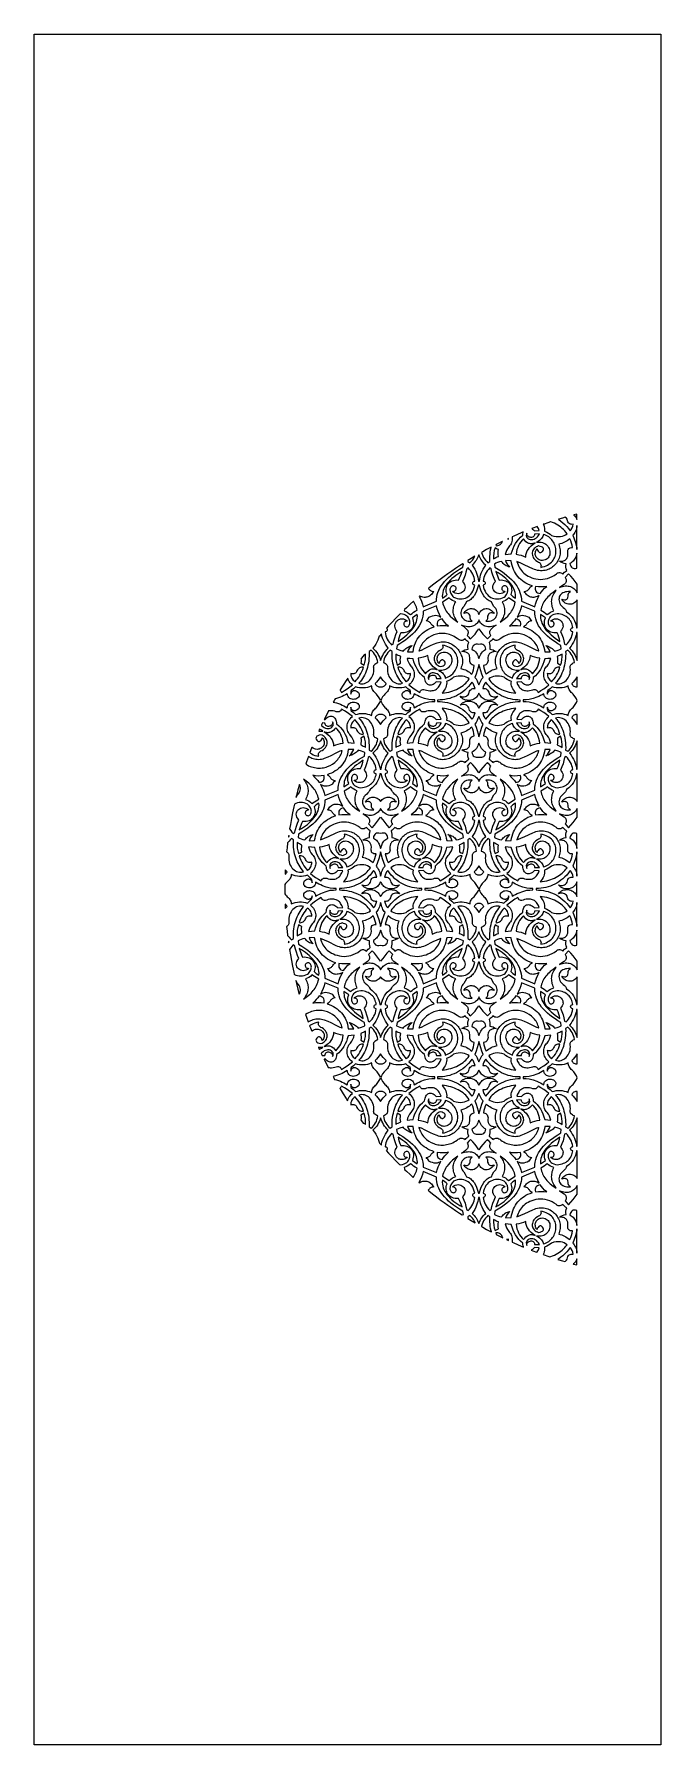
# Model space of a CAD drawing. Extents: x -1703 to -953, y -1065 to 985.
import ezdxf

# ---------------------------------------------------------------- set-up
doc = ezdxf.new("R2010")
doc.units = 0
doc.layers.add('LAYER_1', color=18, linetype='CONTINUOUS')

msp = doc.modelspace()

# ---------------------------------------------------------------- linework, layer by layer
at = {"layer": 'LAYER_1'}
for points in [[(-953.1, -1064.9), (-1703.1, -1064.9), (-1703.1, 985.1), (-953.1, 985.1)], [(-1057.2, 409), (-1057, 408.9), (-1056, 407.9), (-1055.2, 406.9), (-1054.5, 405.8), (-1053.9, 404.6), (-1053.5, 403.4), (-1053.5, 410)], [(-1101.8, 394.9), (-1106.3, 393.1), (-1107.6, 392.6), (-1106.8, 392.1), (-1105.6, 391.1), (-1104.4, 389.9), (-1098.5, 390.2), (-1099.6, 392.8), (-1100.9, 395.1), (-1101, 395.2)], [(-1088.3, 399.7), (-1092.8, 398.1), (-1093.7, 397.8), (-1093.2, 396.7), (-1092.6, 394.9), (-1092.2, 393.1), (-1092.1, 391.3), (-1092.3, 389.4), (-1089.5, 388.3), (-1087.3, 387.1), (-1085.4, 385.9), (-1083.7, 384.5), (-1080.9, 383.6), (-1078.1, 383.1), (-1075.5, 383), (-1073.1, 383.1), (-1070.8, 383.6), (-1068.8, 384.3), (-1066.9, 385.3), (-1065.3, 386.5), (-1066.5, 388.2), (-1067.9, 389.9), (-1069.3, 391.5), (-1070.9, 392.9), (-1072.6, 394.3), (-1074.4, 395.6), (-1076.2, 396.9), (-1078.2, 398), (-1080.3, 399), (-1082.5, 399.9), (-1084.8, 400.8), (-1084.9, 400.8)], [(-1070.5, 405.3), (-1074.9, 404), (-1075.6, 403.8), (-1074.9, 403.4), (-1072.5, 401.7), (-1070.2, 399.7), (-1067.9, 397.6), (-1065.7, 395.3), (-1063.6, 392.7), (-1061.5, 390), (-1060.8, 390.8), (-1060.2, 391.6), (-1059.1, 393.5), (-1058.4, 395.6), (-1057.8, 397.9), (-1059.2, 397.7), (-1060.5, 397.8), (-1061.6, 398.1), (-1062.6, 398.7), (-1063.5, 399.6), (-1064.3, 400.7), (-1064.9, 402.1), (-1065.3, 403.9), (-1066.1, 405.1), (-1067.1, 406.1), (-1067.3, 406.3)], [(-1053.7, 394.6), (-1054.1, 392.8), (-1054.5, 391.1), (-1055.1, 389.5), (-1055.9, 388.1), (-1056.6, 386.8), (-1057.5, 385.7), (-1058.4, 384.8), (-1056.7, 380.4), (-1055.2, 376), (-1054.1, 371.6), (-1053.7, 369.5), (-1053.4, 367.5), (-1053.4, 396.5)], [(-1156.9, 370), (-1161.5, 367.5), (-1166.2, 364.9), (-1167.6, 364.1), (-1167, 362), (-1166.2, 359.9), (-1165.2, 358), (-1164.1, 356.3), (-1162.8, 354.6), (-1161.4, 353.1), (-1160, 351.6), (-1157.5, 353.1), (-1157.6, 356.1), (-1157.5, 359), (-1157.4, 361.8), (-1157.1, 364.5), (-1156.7, 367.2), (-1156.2, 369.8), (-1156, 370.5)], [(-1152.3, 366.3), (-1152.9, 363), (-1153.2, 359.6), (-1153.1, 356.4), (-1151.8, 357.2), (-1150.4, 358), (-1148.8, 358.7), (-1147.3, 359.3), (-1147.6, 361.4), (-1147.7, 363.4), (-1147.6, 365.5), (-1147.4, 367.4), (-1149.6, 368.5), (-1151.3, 369.6)], [(-1143, 377.1), (-1147.6, 374.8), (-1150.1, 373.5), (-1150.6, 372.2), (-1149.3, 372.1), (-1148.1, 372.3), (-1147, 372.6), (-1146, 373.1), (-1145, 373.8), (-1144.2, 374.6), (-1143.5, 375.6), (-1142.9, 376.6), (-1142.6, 377.3)], [(-1120, 387.6), (-1124.6, 385.6), (-1129.1, 383.6), (-1130.9, 382.8), (-1130.8, 381.7), (-1130.8, 380.1), (-1130.9, 378.6), (-1131.2, 377.1), (-1131.7, 375.6), (-1132.3, 374.2), (-1133.1, 373), (-1134, 371.8), (-1135, 370.8), (-1136.5, 368.5), (-1137.7, 366.2), (-1138.7, 363.9), (-1139.4, 361.6), (-1135.8, 361.9), (-1132, 362.2), (-1131.1, 365.6), (-1129.9, 368.9), (-1128.6, 372), (-1127, 374.9), (-1125.1, 377.6), (-1123.1, 380.1), (-1120.8, 382.4), (-1118.3, 384.6), (-1118.1, 386.3), (-1117.8, 387.8), (-1117.6, 388.6)], [(-1136.5, 380.2), (-1135.3, 379.9), (-1135.4, 380.7)], [(-1119.1, 378.6), (-1120.7, 376.7), (-1122.1, 374.6), (-1123.3, 372.4), (-1124.3, 370), (-1125.2, 367.4), (-1125.8, 364.7), (-1126.3, 361.9), (-1123.1, 361.3), (-1120.1, 360.6), (-1117.3, 359.7), (-1114.6, 358.5), (-1114.4, 361.1), (-1113.8, 363.5), (-1112.8, 365.8), (-1111.5, 368), (-1110, 370), (-1108.1, 372), (-1105.9, 373.9), (-1103.4, 375.6), (-1104.3, 375.2), (-1105.2, 374.8), (-1106.2, 374.6), (-1107.1, 374.4), (-1108.1, 374.4), (-1109, 374.5), (-1110, 374.6), (-1110.9, 374.9), (-1112.7, 375.7), (-1114.4, 376.9), (-1115.9, 378.5), (-1117.3, 380.4)], [(-1065, 378.1), (-1066.6, 377.1), (-1068.2, 376.2), (-1069.8, 375.4), (-1071.6, 374.8), (-1073.4, 374.3), (-1075.2, 373.9), (-1074.6, 372.2), (-1074.1, 370.5), (-1073.7, 368.7), (-1073.5, 367), (-1073.4, 365.3), (-1073.4, 363.6), (-1073.6, 361.9), (-1073.9, 360.3), (-1074.3, 358.7), (-1074.8, 357.1), (-1075.4, 355.6), (-1076.2, 354.1), (-1077, 352.7), (-1077.9, 351.3), (-1079, 350), (-1080.1, 348.8), (-1081.3, 347.7), (-1082.5, 346.7), (-1083.9, 345.7), (-1085.3, 344.9), (-1086.8, 344.1), (-1088.3, 343.5), (-1089.9, 343), (-1091.6, 342.6), (-1093.3, 342.3), (-1095.1, 342.2), (-1096.9, 342.2), (-1098.7, 342.3), (-1100.6, 342.6), (-1102.5, 343.1), (-1104.4, 343.7), (-1106.4, 344.5), (-1115.7, 348.9), (-1120.4, 351.1), (-1125.2, 353.1), (-1124.6, 351.1), (-1123.9, 349.2), (-1123.1, 347.4), (-1122.2, 345.6), (-1121.1, 343.9), (-1119.9, 342.3), (-1118.5, 340.8), (-1117.1, 339.4), (-1115.4, 338.1), (-1113.7, 336.8), (-1111.8, 335.7), (-1109.7, 334.7), (-1107.4, 333.8), (-1105.1, 333), (-1102.5, 332.4), (-1099.7, 331.9), (-1096.9, 331.8), (-1094.1, 331.9), (-1091.3, 332.3), (-1088.6, 332.9), (-1085.9, 333.9), (-1083.2, 335.1), (-1080.6, 336.6), (-1078, 338.4), (-1077.3, 339), (-1076.6, 339.5), (-1075.7, 339.8), (-1074.8, 340), (-1073.8, 340), (-1072.7, 339.7), (-1071.5, 339.1), (-1070.1, 338.1), (-1068.1, 340.3), (-1067, 341.3), (-1065.7, 342.3), (-1066.2, 344.3), (-1066.5, 346.3), (-1066.6, 348.3), (-1066.4, 350.3), (-1068.5, 350.8), (-1070.5, 351.5), (-1072.5, 352.4), (-1074.3, 353.4), (-1072.9, 353.4), (-1071.5, 353.5), (-1070.3, 353.7), (-1069.3, 354), (-1068.3, 354.4), (-1067.4, 354.9), (-1066.7, 355.5), (-1066.1, 356.2), (-1065.5, 356.9), (-1065.1, 357.8), (-1064.7, 358.7), (-1064.5, 359.6), (-1064.2, 361.8), (-1064.3, 364.3), (-1064.3, 365.6), (-1064.2, 366.7), (-1063.9, 367.7), (-1063.3, 368.6), (-1062.5, 369.2), (-1061.4, 369.7), (-1060.1, 370), (-1058.6, 370.1), (-1059.3, 372.7), (-1060, 375.3), (-1060.9, 377.9), (-1062, 380.3)], [(-1113.9, 385.8), (-1114.1, 384.4), (-1113.9, 383.2), (-1113.4, 382.1), (-1112.6, 381.2), (-1111.7, 380.5), (-1110.5, 379.9), (-1109.2, 379.6), (-1107.8, 379.5), (-1106.3, 379.6), (-1104.8, 380), (-1103.3, 380.7), (-1101.9, 381.6), (-1100.6, 382.9), (-1099.4, 384.5), (-1098.4, 386.4), (-1104.1, 386.1), (-1104.3, 384.8), (-1104.7, 383.8), (-1105.3, 383.1), (-1106, 382.5), (-1106.8, 382.2), (-1107.7, 382), (-1108.6, 382), (-1109.5, 382.2), (-1110.4, 382.5), (-1111.2, 382.9), (-1111.9, 383.4), (-1112.6, 384.1), (-1113, 384.8), (-1113.4, 385.6), (-1113.5, 386.4), (-1113.4, 387.3)], [(-1093.9, 384.3), (-1094.4, 383), (-1095.1, 381.8), (-1096, 380.6), (-1097.1, 379.4), (-1098.4, 378.3), (-1100, 377.2), (-1101.8, 376.2), (-1099.7, 376.4), (-1097.9, 376.4), (-1096.2, 376.2), (-1094.6, 375.8), (-1093.1, 375.3), (-1091.8, 374.6), (-1090.6, 373.8), (-1089.6, 372.8), (-1088.4, 371.4), (-1087.4, 370), (-1086.6, 368.6), (-1086.1, 367.1), (-1085.8, 365.6), (-1085.7, 364.1), (-1085.7, 362.6), (-1086, 361.2), (-1086.5, 359.9), (-1087.2, 358.6), (-1088, 357.5), (-1089, 356.5), (-1090.2, 355.7), (-1091.6, 355), (-1093.1, 354.6), (-1094.8, 354.4), (-1096.3, 354.5), (-1097.6, 354.8), (-1098.8, 355.2), (-1099.8, 355.8), (-1100.8, 356.6), (-1101.6, 357.4), (-1102.2, 358.4), (-1102.7, 359.4), (-1103.1, 360.5), (-1103.3, 361.6), (-1103.3, 362.8), (-1103.2, 363.9), (-1102.9, 365.1), (-1102.5, 366.2), (-1101.8, 367.3), (-1101, 368.3), (-1100.9, 367.7), (-1100.6, 366.7), (-1100, 365.7), (-1099.2, 364.8), (-1098.3, 364.1), (-1097.8, 363.9), (-1097.2, 363.8), (-1096.6, 363.9), (-1096, 364.2), (-1095.3, 364.6), (-1094.6, 365.3), (-1093.9, 366.5), (-1093.6, 367.6), (-1093.6, 368.6), (-1094, 369.4), (-1094.8, 370.2), (-1095.9, 370.8), (-1097.4, 371.3), (-1099.3, 371.8), (-1100.8, 371.3), (-1102.2, 370.6), (-1103.4, 369.7), (-1104.5, 368.7), (-1105.4, 367.6), (-1106.1, 366.4), (-1106.6, 365.1), (-1106.9, 363.7), (-1106.9, 362.3), (-1106.8, 360.9), (-1106.4, 359.5), (-1105.8, 358.1), (-1105, 356.7), (-1103.9, 355.4), (-1102.5, 354.2), (-1100.8, 353), (-1099.5, 352.4), (-1098.4, 351.8), (-1097.6, 351), (-1097, 350.2), (-1096.6, 349.3), (-1096.4, 348.4), (-1096.5, 347.3), (-1096.8, 346.2), (-1094.5, 346.7), (-1092.4, 347.3), (-1090.4, 348.1), (-1088.6, 348.9), (-1086.9, 349.9), (-1085.4, 351), (-1084, 352.2), (-1082.8, 353.5), (-1081.8, 354.8), (-1080.9, 356.2), (-1080.2, 357.7), (-1079.5, 359.2), (-1079.1, 360.8), (-1078.8, 362.4), (-1078.6, 364), (-1078.5, 365.6), (-1078.6, 367.2), (-1078.8, 368.8), (-1079.1, 370.4), (-1079.5, 372), (-1080.1, 373.5), (-1080.8, 375), (-1081.6, 376.5), (-1082.5, 377.9), (-1083.5, 379.2), (-1084.7, 380.4), (-1085.9, 381.5), (-1087.2, 382.6), (-1088.7, 383.5), (-1090.2, 384.3), (-1091.9, 385), (-1093.6, 385.6)], [(-1194, 348), (-1198.6, 344.9), (-1203.2, 341.7), (-1207.8, 338.5), (-1212.4, 335.2), (-1217, 331.8), (-1221.6, 328.3), (-1226.2, 324.8), (-1230.7, 321.2), (-1231.1, 320.8), (-1230.7, 320.2), (-1230.1, 319.5), (-1229.5, 318.9), (-1228.7, 318.4), (-1227.9, 318), (-1227, 317.6), (-1226, 317.4), (-1224.9, 317.3), (-1225.8, 315.9), (-1226.7, 314.7), (-1227.7, 313.7), (-1228.7, 312.8), (-1229.7, 312), (-1230.7, 311.4), (-1231.8, 310.9), (-1232.9, 310.5), (-1234.1, 310.3), (-1235.2, 310.2), (-1236.4, 310.2), (-1237.7, 310.4), (-1238.9, 310.8), (-1240.2, 311.2), (-1241.6, 311.8), (-1241.7, 311.9), (-1242.3, 311.4), (-1241.1, 309.1), (-1239.6, 305.7), (-1238.4, 302.2), (-1237.5, 298.8), (-1221.7, 305.5), (-1221.6, 308.2), (-1221.2, 310.9), (-1220.7, 313.6), (-1219.9, 316.2), (-1218.8, 318.8), (-1217.5, 321.5), (-1215.9, 324), (-1214.1, 326.6), (-1212, 329.2), (-1209.7, 331.7), (-1207.1, 334.2), (-1204.2, 336.6), (-1201, 339.1), (-1197.6, 341.5), (-1193.9, 343.9), (-1189.9, 346.3), (-1189.4, 350.1), (-1190.1, 350.5)], [(-1180.1, 356.8), (-1183.9, 354.4), (-1184, 353.1), (-1181.5, 351.6), (-1180, 353.1), (-1178.6, 354.6), (-1177.4, 356.3), (-1176.3, 358), (-1175.5, 359.5)], [(-1171.5, 359.3), (-1172.3, 357.6), (-1173.1, 356), (-1174.1, 354.5), (-1175.2, 353), (-1176.3, 351.6), (-1177.6, 350.2), (-1178.9, 349), (-1177.3, 346.5), (-1175.8, 344.1), (-1174.6, 341.7), (-1173.5, 339.3), (-1172.7, 336.9), (-1172.1, 334.5), (-1171.6, 332.2), (-1171.4, 329.8), (-1170.7, 329.8), (-1170.1, 329.8), (-1169.8, 332.2), (-1169.4, 334.5), (-1168.7, 336.9), (-1167.9, 339.3), (-1166.9, 341.7), (-1165.7, 344.1), (-1164.2, 346.5), (-1162.5, 349), (-1163.9, 350.2), (-1165.1, 351.6), (-1166.3, 353), (-1167.4, 354.5), (-1168.3, 356), (-1169.2, 357.6), (-1170, 359.3), (-1170.7, 361)], [(-1138, 352.1), (-1136.9, 350.2), (-1135.5, 348.4), (-1133.7, 346.7), (-1135.2, 347), (-1136.7, 347.5), (-1138.1, 348.1), (-1139.4, 348.8), (-1140.6, 349.7), (-1141.7, 350.7), (-1142.7, 351.9), (-1143.7, 353.3), (-1146.2, 352.6), (-1148.4, 351.9), (-1150.3, 351), (-1152, 350.1), (-1151.6, 346.3), (-1147.6, 343.9), (-1143.9, 341.5), (-1140.4, 339.1), (-1137.3, 336.6), (-1134.4, 334.2), (-1131.8, 331.7), (-1129.4, 329.2), (-1127.3, 326.6), (-1125.5, 324), (-1124, 321.5), (-1122.6, 318.8), (-1121.6, 316.2), (-1120.8, 313.6), (-1120.2, 310.9), (-1119.9, 308.2), (-1119.8, 305.5), (-1103.9, 298.8), (-1103, 302.2), (-1101.8, 305.7), (-1100.3, 309.1), (-1098.5, 312.6), (-1099.9, 311.8), (-1101.2, 311.2), (-1102.5, 310.8), (-1103.8, 310.4), (-1105, 310.2), (-1106.2, 310.2), (-1107.4, 310.3), (-1108.5, 310.5), (-1109.7, 310.9), (-1110.7, 311.4), (-1111.8, 312), (-1112.8, 312.8), (-1113.8, 313.7), (-1114.7, 314.7), (-1115.7, 315.9), (-1116.6, 317.3), (-1115.5, 317.4), (-1114.5, 317.6), (-1113.6, 318), (-1112.7, 318.4), (-1112, 318.9), (-1111.4, 319.5), (-1110.8, 320.2), (-1110.3, 321), (-1109.6, 321.9), (-1108.8, 322.8), (-1107.9, 323.5), (-1106.8, 324), (-1109.5, 325), (-1112, 326.1), (-1114.4, 327.3), (-1116.6, 328.6), (-1118.7, 330.1), (-1120.7, 331.6), (-1122.5, 333.3), (-1124.1, 335.1), (-1125.6, 337.1), (-1127, 339.1), (-1128.2, 341.3), (-1129.3, 343.6), (-1130.2, 346), (-1131, 348.6), (-1131.6, 351.2), (-1132.1, 354), (-1138.8, 354.2)], [(-1053.5, 362.3), (-1053.8, 361.4), (-1054.5, 359.6), (-1054.9, 358.2), (-1055.5, 357), (-1056.2, 355.8), (-1057.1, 354.6), (-1058.1, 353.6), (-1059.2, 352.6), (-1060.5, 351.7), (-1061.8, 350.9), (-1061.5, 349.2), (-1060.9, 347.7), (-1060.1, 346.6), (-1059.2, 345.7), (-1058, 345.2), (-1056.6, 344.9), (-1055.1, 345), (-1053.4, 345.3), (-1053.4, 363.3)], [(-1193.5, 339.6), (-1196.1, 338), (-1198.5, 336.3), (-1200.8, 334.5), (-1203, 332.7), (-1205, 330.8), (-1206.9, 328.9), (-1208.6, 326.8), (-1210.1, 324.8), (-1211.5, 322.7), (-1212.6, 320.5), (-1213.5, 318.3), (-1214.1, 316.1), (-1214.5, 313.8), (-1214.6, 311.5), (-1214.5, 309.2), (-1211.4, 311.3), (-1210.1, 312.4), (-1208.9, 313.5), (-1209.4, 315.2), (-1209.8, 316.9), (-1209.9, 318.6), (-1209.9, 320.2), (-1209.6, 321.8), (-1209.2, 323.3), (-1208.6, 324.8), (-1207.8, 326.1), (-1206.8, 327.3), (-1205.6, 328.4), (-1204.3, 329.3), (-1202.7, 330.1), (-1201.1, 330.6), (-1199.2, 331), (-1197.2, 331.1), (-1195, 331), (-1193.8, 333.5), (-1192.7, 336), (-1190.9, 341.2)], [(-1184.4, 345.1), (-1185.4, 344.6), (-1186.3, 340.6), (-1187.4, 336.7), (-1188.8, 333), (-1190.5, 329.4), (-1189.1, 327.6), (-1188.1, 325.8), (-1187.5, 324.1), (-1187.4, 322.4), (-1187.6, 320.8), (-1188.1, 319.4), (-1188.9, 318), (-1189.9, 316.9), (-1191.1, 315.9), (-1192.5, 315.2), (-1194, 314.7), (-1195.6, 314.6), (-1197.3, 314.7), (-1199, 315.2), (-1200.6, 316.1), (-1202.2, 317.3), (-1201.4, 317.3), (-1200.6, 317.5), (-1199.9, 317.8), (-1199.4, 318.2), (-1198.9, 318.7), (-1198.5, 319.2), (-1198.2, 319.8), (-1198.1, 320.5), (-1198, 321.1), (-1198.1, 321.7), (-1198.4, 322.3), (-1198.7, 322.9), (-1199.2, 323.4), (-1199.9, 323.8), (-1200.7, 324.1), (-1201.6, 324.2), (-1202.5, 323.9), (-1203.3, 323.5), (-1204, 323), (-1204.5, 322.3), (-1204.9, 321.6), (-1205.2, 320.8), (-1205.4, 319.9), (-1205.4, 318.9), (-1205.3, 317.9), (-1205.1, 316.8), (-1204.7, 315.8), (-1204.2, 314.7), (-1203.6, 313.6), (-1202.9, 312.5), (-1202, 311.4), (-1201, 310.3), (-1198.9, 309.5), (-1196.8, 308.8), (-1194.7, 308.5), (-1192.7, 308.3), (-1190.7, 308.4), (-1188.7, 308.8), (-1186.9, 309.4), (-1185.1, 310.2), (-1183.5, 311.3), (-1181.9, 312.5), (-1180.5, 314), (-1179.2, 315.8), (-1178.1, 317.7), (-1177.1, 319.8), (-1176.3, 322.2), (-1175.7, 324.7), (-1176.8, 325.1), (-1177.6, 325.7), (-1178.1, 326.5), (-1178.2, 327.3), (-1178.1, 328.2), (-1177.6, 328.9), (-1176.8, 329.5), (-1175.7, 329.8), (-1176, 331.9), (-1176.6, 333.9), (-1177.3, 335.9), (-1178.2, 337.9), (-1179.3, 339.9), (-1180.6, 341.9), (-1182.1, 343.8), (-1183.7, 345.7)], [(-1159.4, 343.8), (-1160.8, 341.9), (-1162.1, 339.9), (-1163.2, 337.9), (-1164.2, 335.9), (-1164.9, 333.9), (-1165.4, 331.9), (-1165.7, 329.8), (-1164.6, 329.5), (-1163.8, 328.9), (-1163.4, 328.2), (-1163.2, 327.3), (-1163.4, 326.5), (-1163.9, 325.7), (-1164.7, 325.1), (-1165.7, 324.7), (-1165.2, 322.2), (-1164.4, 319.8), (-1163.4, 317.7), (-1162.3, 315.8), (-1161, 314), (-1159.6, 312.5), (-1158, 311.3), (-1156.3, 310.2), (-1154.6, 309.4), (-1152.7, 308.8), (-1150.8, 308.4), (-1148.8, 308.3), (-1146.7, 308.5), (-1144.7, 308.8), (-1142.6, 309.5), (-1140.5, 310.3), (-1139.4, 311.4), (-1138.6, 312.5), (-1137.8, 313.6), (-1137.2, 314.7), (-1136.7, 315.8), (-1136.4, 316.8), (-1136.1, 317.9), (-1136, 318.9), (-1136.1, 319.9), (-1136.2, 320.8), (-1136.5, 321.6), (-1136.9, 322.3), (-1137.5, 323), (-1138.1, 323.5), (-1138.9, 323.9), (-1139.8, 324.2), (-1140.8, 324.1), (-1141.6, 323.8), (-1142.2, 323.4), (-1142.7, 322.9), (-1143.1, 322.3), (-1143.3, 321.7), (-1143.4, 321.1), (-1143.4, 320.5), (-1143.2, 319.8), (-1143, 319.2), (-1142.6, 318.7), (-1142.1, 318.2), (-1141.5, 317.8), (-1140.8, 317.5), (-1140.1, 317.3), (-1139.2, 317.3), (-1140.8, 316.1), (-1142.5, 315.2), (-1144.2, 314.7), (-1145.8, 314.6), (-1147.4, 314.7), (-1149, 315.2), (-1150.3, 315.9), (-1151.6, 316.9), (-1152.6, 318), (-1153.4, 319.4), (-1153.9, 320.8), (-1154.1, 322.4), (-1153.9, 324.1), (-1153.4, 325.8), (-1152.4, 327.6), (-1150.9, 329.4), (-1152.6, 333), (-1154, 336.7), (-1155.2, 340.6), (-1156.1, 344.6), (-1157, 345.1), (-1157.8, 345.7)], [(-1148.7, 336), (-1147.6, 333.5), (-1146.5, 331), (-1144.3, 331.1), (-1142.3, 331), (-1140.4, 330.6), (-1138.7, 330.1), (-1137.2, 329.3), (-1135.8, 328.4), (-1134.7, 327.3), (-1133.7, 326.1), (-1132.9, 324.8), (-1132.3, 323.3), (-1131.8, 321.8), (-1131.6, 320.2), (-1131.5, 318.6), (-1131.7, 316.9), (-1132, 315.2), (-1132.6, 313.5), (-1131.4, 312.4), (-1130, 311.3), (-1127, 309.2), (-1126.8, 311.5), (-1126.9, 313.8), (-1127.3, 316.1), (-1128, 318.3), (-1128.9, 320.5), (-1130, 322.7), (-1131.3, 324.8), (-1132.9, 326.8), (-1134.6, 328.9), (-1136.4, 330.8), (-1138.5, 332.7), (-1140.7, 334.5), (-1143, 336.3), (-1145.4, 338), (-1147.9, 339.6), (-1150.6, 341.2)], [(-1067.6, 334), (-1067.1, 333.3), (-1066.7, 332.5), (-1066.4, 331.7), (-1066.3, 330.9), (-1066.3, 330), (-1066.4, 329.1), (-1066.7, 328.2), (-1067.1, 327.2), (-1068.7, 325.7), (-1070.5, 324.4), (-1074.2, 321.9), (-1072.4, 322.7), (-1070.7, 323.3), (-1069, 323.7), (-1067.4, 323.9), (-1065.7, 324), (-1064.1, 323.8), (-1062.6, 323.5), (-1061.1, 323.1), (-1059.7, 322.5), (-1058.4, 321.8), (-1057.2, 320.9), (-1056.2, 320), (-1055.2, 319), (-1054.4, 317.9), (-1053.8, 316.7), (-1053.3, 315.5), (-1053.3, 325.9), (-1055.5, 329.2), (-1058, 332.5), (-1060.6, 335.6), (-1063.4, 338.6)], [(-1214.3, 304.3), (-1213.8, 302.4), (-1213.2, 300.5), (-1212.5, 298.7), (-1211.7, 297), (-1210.8, 295.4), (-1209.9, 293.7), (-1208.8, 292.2), (-1207.7, 290.7), (-1205.2, 287.8), (-1202.4, 285.1), (-1199.3, 282.7), (-1195.9, 280.4), (-1197, 281.8), (-1198, 283.2), (-1198.9, 284.7), (-1199.6, 286.1), (-1200.3, 287.6), (-1200.8, 289.1), (-1201.1, 290.6), (-1201.4, 292.2), (-1201.5, 293.7), (-1201.5, 295.2), (-1201.3, 296.8), (-1201, 298.4), (-1200.6, 300), (-1200.1, 301.6), (-1199.4, 303.2), (-1198.5, 304.9), (-1200.4, 305.5), (-1202.3, 306.5), (-1204.2, 307.8), (-1206.2, 309.5)], [(-1172.4, 321.1), (-1173.6, 317.7), (-1175, 314.7), (-1176.6, 312), (-1177.5, 310.8), (-1178.5, 309.7), (-1179.5, 308.7), (-1180.6, 307.7), (-1181.8, 306.9), (-1183, 306.2), (-1184.3, 305.5), (-1185.7, 305), (-1187.1, 302.1), (-1188.7, 299.2), (-1189.9, 298), (-1190.9, 296.7), (-1191.7, 295.2), (-1192.1, 293.7), (-1192.4, 292.1), (-1192.3, 290.5), (-1192.1, 288.9), (-1191.6, 287.4), (-1190.8, 286), (-1189.8, 284.7), (-1188.6, 283.6), (-1187.1, 282.7), (-1185.5, 282), (-1183.5, 281.6), (-1181.4, 281.5), (-1179, 281.8), (-1179.7, 282.3), (-1180.2, 282.9), (-1180.7, 283.6), (-1180.9, 284.3), (-1181.1, 285), (-1181.2, 285.8), (-1181.1, 287.6), (-1181.6, 288.9), (-1182.3, 290), (-1183.1, 290.8), (-1184, 291.4), (-1185, 291.6), (-1186.2, 291.7), (-1187.5, 291.4), (-1189, 290.7), (-1188.1, 292.1), (-1187.1, 293.4), (-1186, 294.4), (-1184.8, 295.3), (-1183.5, 295.9), (-1182.1, 296.4), (-1180.7, 296.7), (-1179.3, 296.7), (-1177.9, 296.6), (-1176.6, 296.3), (-1175.3, 295.7), (-1174.2, 295), (-1173.1, 294), (-1172.2, 292.8), (-1171.5, 291.3), (-1170.7, 289.7), (-1170, 291.3), (-1169.2, 292.8), (-1168.3, 294), (-1167.3, 295), (-1166.1, 295.7), (-1164.9, 296.3), (-1163.5, 296.6), (-1162.1, 296.7), (-1160.7, 296.7), (-1159.4, 296.4), (-1158, 295.9), (-1156.7, 295.3), (-1155.5, 294.4), (-1154.3, 293.4), (-1153.3, 292.1), (-1152.5, 290.7), (-1153.9, 291.4), (-1155.3, 291.7), (-1156.4, 291.6), (-1157.5, 291.4), (-1158.4, 290.8), (-1159.2, 290), (-1159.8, 288.9), (-1160.4, 287.6), (-1160.3, 285.8), (-1160.3, 285), (-1160.5, 284.3), (-1160.8, 283.6), (-1161.2, 282.9), (-1161.7, 282.3), (-1162.4, 281.8), (-1160.1, 281.5), (-1157.9, 281.6), (-1156, 282), (-1154.3, 282.7), (-1152.9, 283.6), (-1151.6, 284.7), (-1150.6, 286), (-1149.9, 287.4), (-1149.4, 288.9), (-1149.1, 290.5), (-1149.1, 292.1), (-1149.3, 293.7), (-1149.8, 295.2), (-1150.5, 296.7), (-1151.5, 298), (-1152.8, 299.2), (-1154.4, 302.1), (-1155.7, 305), (-1157.1, 305.5), (-1158.4, 306.2), (-1159.7, 306.9), (-1160.8, 307.7), (-1161.9, 308.7), (-1163, 309.7), (-1163.9, 310.8), (-1164.9, 312), (-1166.5, 314.7), (-1167.9, 317.7), (-1169.1, 321.1), (-1170.1, 324.8), (-1170.7, 324.8), (-1171.4, 324.8)], [(-1137.2, 307.8), (-1139.1, 306.5), (-1141, 305.5), (-1142.9, 304.9), (-1142.1, 303.2), (-1141.4, 301.6), (-1140.8, 300), (-1140.4, 298.4), (-1140.1, 296.8), (-1140, 295.2), (-1140, 293.7), (-1140.1, 292.2), (-1140.3, 290.6), (-1140.7, 289.1), (-1141.2, 287.6), (-1141.8, 286.1), (-1142.6, 284.7), (-1143.4, 283.2), (-1144.4, 281.8), (-1145.5, 280.4), (-1142.2, 282.7), (-1139.1, 285.1), (-1136.2, 287.8), (-1133.7, 290.7), (-1132.6, 292.2), (-1131.6, 293.7), (-1130.6, 295.4), (-1129.8, 297), (-1129, 298.7), (-1128.3, 300.5), (-1127.7, 302.4), (-1127.2, 304.3), (-1135.3, 309.5)], [(-1092.7, 322.9), (-1096, 322.8), (-1099.4, 322.8), (-1103, 323.1), (-1103.3, 321.5), (-1103.3, 320), (-1103.1, 318.7), (-1102.5, 317.6), (-1101.7, 316.6), (-1100.6, 315.8), (-1099.1, 315.1), (-1097.4, 314.7), (-1096, 316.8), (-1094.3, 319), (-1092.2, 321.1), (-1089.6, 323.3)], [(-1081.9, 316.2), (-1085.3, 313.6), (-1086.8, 312.2), (-1088.2, 310.8), (-1089.6, 309.4), (-1090.8, 307.9), (-1091.9, 306.4), (-1092.9, 304.8), (-1093.8, 303.3), (-1094.6, 301.6), (-1095.2, 300), (-1095.8, 298.3), (-1096.3, 296.5), (-1096.7, 294.8), (-1094.6, 293.6), (-1092.6, 292.3), (-1090.7, 291), (-1088.9, 289.6), (-1086.9, 291), (-1085, 292.3), (-1083, 293.4), (-1081, 294.2), (-1081.7, 295.8), (-1082.4, 297.4), (-1082.9, 298.9), (-1083.2, 300.5), (-1083.5, 302.1), (-1083.6, 303.6), (-1083.7, 305.2), (-1083.6, 306.7), (-1083.3, 308.2), (-1083, 309.8), (-1082.5, 311.3), (-1081.9, 312.8), (-1081.1, 314.3), (-1080.2, 315.7), (-1079.2, 317.2), (-1078.1, 318.7)], [(-1065.4, 317), (-1067.2, 316.7), (-1068.8, 316.2), (-1070.3, 315.6), (-1071.5, 314.8), (-1072.5, 313.8), (-1073.4, 312.8), (-1074.1, 311.6), (-1074.5, 310.4), (-1074.8, 309), (-1074.9, 307.6), (-1074.7, 306.1), (-1074.4, 304.6), (-1073.8, 303), (-1073.1, 301.4), (-1071.5, 299.8), (-1069.7, 298.2), (-1068.3, 296.9), (-1067.2, 295.5), (-1066.4, 294.1), (-1065.8, 292.7), (-1063.3, 290.9), (-1061.1, 288.9), (-1059.2, 286.8), (-1057.6, 284.5), (-1056.3, 282), (-1055.3, 279.4), (-1054.5, 276.7), (-1053.9, 273.9), (-1053.2, 273.9), (-1053.3, 307.2), (-1054.1, 306), (-1055, 304.9), (-1056, 304), (-1057.2, 303.2), (-1058.4, 302.6), (-1059.7, 302.2), (-1061, 301.9), (-1062.3, 301.9), (-1063.6, 302), (-1065, 302.3), (-1066.2, 302.8), (-1067.5, 303.4), (-1068.6, 304.3), (-1069.7, 305.4), (-1070.6, 306.7), (-1071.5, 308.1), (-1069.7, 307.5), (-1068.1, 307.2), (-1067.4, 307.3), (-1066.8, 307.4), (-1066.2, 307.7), (-1065.7, 308), (-1065.2, 308.4), (-1064.8, 308.9), (-1064.5, 309.5), (-1064.2, 310.1), (-1063.9, 311.7), (-1064, 313.5), (-1063.9, 314), (-1063.7, 314.6), (-1063.1, 315.6), (-1062.2, 316.4), (-1061.2, 317.1), (-1063.4, 317.2)], [(-1264.9, 290.6), (-1266.2, 289.3), (-1270.5, 285), (-1274.7, 280.6), (-1279, 276.1), (-1281.5, 273.3), (-1281.1, 273.1), (-1280.6, 272.3), (-1280.4, 271.5), (-1280.6, 270.6), (-1281.1, 269.8), (-1281.4, 269.5), (-1281.9, 269.2), (-1282.5, 269), (-1283.1, 268.9), (-1282.7, 266.5), (-1282.1, 264.3), (-1281.3, 262.2), (-1280.4, 260.2), (-1279.3, 258.3), (-1278, 256.6), (-1276.7, 254.9), (-1275.2, 253.3), (-1273.3, 254.2), (-1272.6, 258.1), (-1271.5, 261.9), (-1270.2, 265.7), (-1268.5, 269.5), (-1269.7, 271.1), (-1270.5, 272.5), (-1271.1, 274), (-1271.4, 275.5), (-1271.4, 276.9), (-1271.1, 278.4), (-1270.4, 279.9), (-1269.3, 281.5), (-1268.7, 282.2), (-1268, 282.8), (-1267.3, 283.4), (-1266.5, 283.8), (-1265.6, 284.1), (-1264.8, 284.4), (-1263, 284.5), (-1261.2, 284.3), (-1259.4, 283.8), (-1257.9, 282.9), (-1257.2, 282.3), (-1256.6, 281.7), (-1257.6, 281.6), (-1258.5, 281.4), (-1259.3, 281.1), (-1259.8, 280.6), (-1260.3, 280), (-1260.5, 279.4), (-1260.7, 278.7), (-1260.7, 278), (-1260.6, 277.4), (-1260.3, 276.7), (-1259.9, 276.1), (-1259.4, 275.6), (-1258.8, 275.2), (-1258, 274.9), (-1257.2, 274.8), (-1256.2, 274.9), (-1255.4, 275.3), (-1254.8, 275.9), (-1254.2, 276.7), (-1253.8, 277.8), (-1253.6, 278.9), (-1253.5, 280.1), (-1253.6, 281.5), (-1253.8, 282.8), (-1254.3, 284.1), (-1255, 285.5), (-1255.9, 286.7), (-1257.1, 287.8), (-1258.5, 288.8), (-1260.2, 289.6), (-1262.2, 290.2), (-1264.5, 290.6)], [(-1237.5, 293.6), (-1237.6, 290.5), (-1238, 287.5), (-1238.7, 284.6), (-1239.6, 281.7), (-1240.8, 278.9), (-1242.2, 276.2), (-1243.9, 273.6), (-1245.8, 271), (-1247.9, 268.5), (-1250.3, 266.1), (-1252.9, 263.7), (-1255.7, 261.3), (-1258.7, 259.1), (-1261.9, 256.9), (-1265.3, 254.7), (-1268.8, 252.6), (-1269.3, 248.6), (-1267.5, 247.8), (-1265.6, 247), (-1261.6, 245.8), (-1260.6, 246.9), (-1259.5, 247.9), (-1258.3, 248.9), (-1257, 249.8), (-1255.6, 250.6), (-1254.1, 251.4), (-1252.5, 252), (-1250.8, 252.6), (-1252.6, 250.7), (-1254.1, 248.8), (-1255.3, 246.8), (-1256.2, 244.9), (-1252.9, 244.8), (-1251.2, 244.8), (-1249.6, 245), (-1249.1, 247.9), (-1248.5, 250.6), (-1247.8, 253.1), (-1246.8, 255.6), (-1245.7, 257.9), (-1244.5, 260.1), (-1243.1, 262.1), (-1241.6, 264.1), (-1239.9, 265.9), (-1238.1, 267.5), (-1236.1, 269.1), (-1234, 270.5), (-1231.8, 271.8), (-1229.4, 273), (-1226.9, 274.1), (-1224.3, 275), (-1225.3, 275.7), (-1226.3, 276.4), (-1227.1, 277.2), (-1227.8, 278.1), (-1228.3, 278.9), (-1228.9, 279.6), (-1229.5, 280.2), (-1230.2, 280.7), (-1231, 281.1), (-1231.9, 281.5), (-1234, 282), (-1232.9, 283), (-1232, 284.1), (-1231.2, 285.2), (-1230.6, 286.3), (-1228.5, 287.4), (-1226.4, 288.2), (-1224.5, 288.6), (-1222.6, 288.7), (-1220.9, 288.6), (-1219.2, 288.1), (-1217.7, 287.4), (-1216.3, 286.4), (-1218.1, 289.8), (-1219.6, 293.2), (-1220.7, 296.6), (-1221.5, 300.1)], [(-1250.3, 285.6), (-1249.7, 283.6), (-1249.3, 281.7), (-1249.1, 279.8), (-1249.2, 278.1), (-1249.5, 276.4), (-1250, 274.9), (-1250.7, 273.5), (-1251.6, 272.2), (-1252.7, 271), (-1253.9, 270), (-1255.3, 269.2), (-1256.9, 268.5), (-1258.5, 268), (-1260.3, 267.7), (-1262.2, 267.6), (-1264.2, 267.7), (-1265.4, 265.2), (-1266.4, 262.7), (-1267.1, 260.1), (-1267.6, 257.5), (-1262, 261.4), (-1259.5, 263.3), (-1257.2, 265.3), (-1255, 267.2), (-1253, 269.2), (-1251.3, 271.1), (-1249.7, 273.1), (-1248.3, 275.1), (-1247.2, 277.1), (-1246.2, 279.1), (-1245.4, 281.2), (-1244.9, 283.3), (-1244.5, 285.4), (-1244.4, 287.5), (-1244.5, 289.7)], [(-1253.1, 301.9), (-1257.5, 297.8), (-1259.8, 295.5), (-1260.4, 294.2), (-1258.4, 293.4), (-1256.5, 292.3), (-1254.5, 291), (-1252.6, 289.6), (-1250.8, 291), (-1248.9, 292.3), (-1246.9, 293.6), (-1244.8, 294.8), (-1245.2, 296.5), (-1245.6, 298.3), (-1246.2, 300), (-1246.9, 301.6), (-1247.7, 303.3), (-1248.6, 304.8), (-1249, 305.5)], [(-1120.7, 296.6), (-1121.8, 293.2), (-1123.3, 289.8), (-1125.1, 286.4), (-1123.7, 287.4), (-1122.2, 288.1), (-1120.6, 288.6), (-1118.8, 288.7), (-1117, 288.6), (-1115, 288.2), (-1113, 287.4), (-1110.9, 286.3), (-1110.3, 285.2), (-1109.5, 284.1), (-1108.5, 283), (-1107.4, 282), (-1109.5, 281.5), (-1110.4, 281.1), (-1111.2, 280.7), (-1111.9, 280.2), (-1112.6, 279.6), (-1113.2, 278.9), (-1113.7, 278.1), (-1114.3, 277.2), (-1115.1, 276.4), (-1116.1, 275.7), (-1117.2, 275), (-1114.5, 274.1), (-1112, 273), (-1109.7, 271.8), (-1107.4, 270.5), (-1105.3, 269.1), (-1103.4, 267.5), (-1101.5, 265.9), (-1099.9, 264.1), (-1098.3, 262.1), (-1096.9, 260.1), (-1095.7, 257.9), (-1094.6, 255.6), (-1093.7, 253.1), (-1092.9, 250.6), (-1092.3, 247.9), (-1091.9, 245), (-1090.2, 244.8), (-1088.6, 244.8), (-1085.3, 244.9), (-1086.2, 246.8), (-1087.4, 248.8), (-1088.8, 250.7), (-1090.7, 252.6), (-1089, 252), (-1087.4, 251.4), (-1085.9, 250.6), (-1084.5, 249.8), (-1083.2, 248.9), (-1082, 247.9), (-1080.9, 246.9), (-1079.9, 245.8), (-1075.8, 247), (-1074, 247.8), (-1072.1, 248.6), (-1072.6, 252.6), (-1076.2, 254.7), (-1079.6, 256.9), (-1082.7, 259.1), (-1085.7, 261.3), (-1088.5, 263.7), (-1091.1, 266.1), (-1093.5, 268.5), (-1095.7, 271), (-1097.6, 273.6), (-1099.3, 276.2), (-1100.7, 278.9), (-1101.9, 281.7), (-1102.8, 284.6), (-1103.4, 287.5), (-1103.8, 290.5), (-1103.9, 293.6), (-1119.9, 300.1)], [(-1097.1, 287.5), (-1096.9, 285.4), (-1096.6, 283.3), (-1096, 281.2), (-1095.3, 279.1), (-1094.3, 277.1), (-1093.1, 275.1), (-1091.7, 273.1), (-1090.2, 271.1), (-1088.4, 269.2), (-1086.4, 267.2), (-1084.3, 265.3), (-1082, 263.3), (-1079.4, 261.4), (-1073.8, 257.5), (-1074.3, 260.1), (-1075.1, 262.7), (-1076, 265.2), (-1077.2, 267.7), (-1079.2, 267.6), (-1081.1, 267.7), (-1082.9, 268), (-1084.6, 268.5), (-1086.1, 269.2), (-1087.5, 270), (-1088.8, 271), (-1089.8, 272.2), (-1090.7, 273.5), (-1091.4, 274.9), (-1091.9, 276.4), (-1092.2, 278.1), (-1092.3, 279.8), (-1092.2, 281.7), (-1091.8, 283.6), (-1091.1, 285.6), (-1097, 289.7)], [(-1079.2, 290.2), (-1081.2, 289.6), (-1082.9, 288.8), (-1084.3, 287.8), (-1085.5, 286.7), (-1086.4, 285.5), (-1087.1, 284.1), (-1087.6, 282.8), (-1087.9, 281.5), (-1088, 280.1), (-1087.9, 278.9), (-1087.6, 277.8), (-1087.2, 276.7), (-1086.7, 275.9), (-1086, 275.3), (-1085.3, 274.9), (-1084.3, 274.8), (-1083.4, 274.9), (-1082.7, 275.2), (-1082.1, 275.6), (-1081.6, 276.1), (-1081.2, 276.7), (-1080.9, 277.4), (-1080.8, 278), (-1080.8, 278.7), (-1080.9, 279.4), (-1081.2, 280), (-1081.6, 280.6), (-1082.2, 281.1), (-1082.9, 281.4), (-1083.8, 281.6), (-1084.9, 281.7), (-1084.2, 282.3), (-1083.6, 282.9), (-1082, 283.8), (-1080.3, 284.3), (-1078.5, 284.5), (-1076.7, 284.4), (-1075.8, 284.1), (-1075, 283.8), (-1074.2, 283.4), (-1073.4, 282.8), (-1072.7, 282.2), (-1072.1, 281.5), (-1071.1, 279.9), (-1070.4, 278.4), (-1070.1, 276.9), (-1070, 275.5), (-1070.3, 274), (-1070.9, 272.5), (-1071.8, 271.1), (-1072.9, 269.5), (-1071.3, 265.7), (-1069.9, 261.9), (-1068.9, 258.1), (-1068.1, 254.2), (-1066.3, 253.3), (-1064.8, 254.9), (-1063.4, 256.6), (-1062.2, 258.3), (-1061.1, 260.2), (-1060.1, 262.2), (-1059.4, 264.3), (-1058.8, 266.5), (-1058.3, 268.9), (-1059, 269), (-1059.5, 269.2), (-1060, 269.5), (-1060.4, 269.8), (-1060.9, 270.6), (-1061, 271.5), (-1060.8, 272.3), (-1060.3, 273.1), (-1059.5, 273.7), (-1058.9, 273.9), (-1058.3, 274), (-1058.6, 275.7), (-1059, 277.3), (-1059.6, 278.8), (-1060.2, 280.3), (-1060.9, 281.7), (-1061.8, 283), (-1062.8, 284.3), (-1063.9, 285.4), (-1065.1, 286.5), (-1066.4, 287.4), (-1067.9, 288.2), (-1069.5, 289), (-1071.1, 289.6), (-1073, 290), (-1074.9, 290.4), (-1076.9, 290.6)], [(-1289.9, 263.8), (-1290, 263.6), (-1290.8, 261.2), (-1291.7, 258.8), (-1292.9, 256.5), (-1294.3, 254.1), (-1295.9, 251.6), (-1297.6, 249.2), (-1296, 247.7), (-1294.5, 246.1), (-1293.1, 244.3), (-1291.9, 242.5), (-1290.9, 240.6), (-1289.9, 238.6), (-1289.1, 236.6), (-1288.4, 234.4), (-1287.6, 236.6), (-1286.8, 238.6), (-1285.9, 240.6), (-1284.8, 242.5), (-1283.6, 244.3), (-1282.3, 246.1), (-1280.8, 247.7), (-1279.2, 249.2), (-1280.9, 251.6), (-1282.5, 254.1), (-1283.8, 256.5), (-1285, 258.8), (-1286, 261.2), (-1286.8, 263.6), (-1287.3, 265.9), (-1287.4, 266.7)], [(-1216.5, 267), (-1218.2, 266.9), (-1219.9, 266.6), (-1221.6, 266.3), (-1223.3, 265.8), (-1224.9, 265.3), (-1228, 263.9), (-1230.9, 262.2), (-1233.5, 260.2), (-1236, 257.9), (-1237.1, 256.6), (-1238.1, 255.3), (-1239, 253.9), (-1239.9, 252.5), (-1240.7, 251), (-1241.4, 249.5), (-1242, 247.9), (-1242.5, 246.3), (-1241.9, 246.3), (-1241.2, 246.4), (-1239.5, 247.1), (-1234.9, 249.3), (-1228.6, 252.4), (-1225, 254), (-1220.9, 255.7), (-1219.2, 256.2), (-1217.5, 256.6), (-1215.8, 256.9), (-1214.2, 257), (-1212.5, 256.9), (-1210.9, 256.8), (-1209.3, 256.5), (-1207.7, 256), (-1206.1, 255.5), (-1204.6, 254.8), (-1203.2, 254.1), (-1201.8, 253.2), (-1200.5, 252.3), (-1199.2, 251.3), (-1198, 250.2), (-1196.8, 249), (-1195.7, 247.7), (-1194.8, 246.4), (-1193.9, 245.1), (-1193.1, 243.7), (-1192.4, 242.2), (-1191.8, 240.7), (-1191.3, 239.2), (-1190.9, 237.6), (-1190.6, 236.1), (-1190.5, 234.5), (-1190.5, 232.9), (-1190.6, 231.3), (-1190.9, 229.8), (-1191.3, 228.2), (-1191.8, 226.6), (-1192.5, 225.1), (-1188.8, 223.9), (-1187, 223.2), (-1185.3, 222.4), (-1183.7, 221.5), (-1182.2, 220.5), (-1180.7, 219.3), (-1179.3, 218.1), (-1178.1, 220.6), (-1177.3, 223.2), (-1176.7, 225.8), (-1176.3, 228.4), (-1177.7, 228.8), (-1178.9, 229.4), (-1179.9, 230.1), (-1180.6, 231), (-1181.2, 232), (-1181.5, 233.2), (-1181.7, 234.5), (-1181.6, 236), (-1181.6, 238.1), (-1181.9, 239.9), (-1182.2, 240.8), (-1182.6, 241.5), (-1183, 242.2), (-1183.6, 242.9), (-1184.2, 243.4), (-1184.9, 243.9), (-1185.7, 244.3), (-1186.6, 244.6), (-1187.7, 244.9), (-1188.8, 245.1), (-1191.3, 245.2), (-1189.6, 246.3), (-1187.7, 247.2), (-1185.8, 247.9), (-1183.7, 248.3), (-1184, 250.4), (-1183.9, 252.4), (-1183.6, 254.4), (-1183, 256.3), (-1184.2, 257.2), (-1185.4, 258.2), (-1186.5, 259.3), (-1187.4, 260.5), (-1188.6, 259.6), (-1189.8, 259.1), (-1190.9, 258.7), (-1192.1, 258.7), (-1193.3, 258.9), (-1194.5, 259.4), (-1195.6, 260.1), (-1196.8, 261.1), (-1198.6, 262.3), (-1200.3, 263.3), (-1202.1, 264.2), (-1203.9, 265), (-1205.8, 265.6), (-1207.6, 266.1), (-1209.4, 266.5), (-1211.2, 266.8), (-1213, 267), (-1214.7, 267.1)], [(-1216.4, 283.9), (-1217.8, 283.4), (-1218.9, 282.7), (-1219.8, 281.8), (-1220.4, 280.7), (-1220.7, 279.4), (-1220.8, 277.8), (-1220.6, 276), (-1217.1, 276.5), (-1213.7, 276.6), (-1210.4, 276.3), (-1207.2, 275.8), (-1209.4, 277.8), (-1211.4, 279.9), (-1213.2, 282.1), (-1214.8, 284.3)], [(-1171.4, 281.8), (-1172, 280.5), (-1172.8, 279.4), (-1173.7, 278.4), (-1174.7, 277.5), (-1175.8, 276.7), (-1177.1, 276.1), (-1178.4, 275.6), (-1179.8, 275.2), (-1181.3, 275), (-1182.9, 274.9), (-1184.5, 275), (-1186.2, 275.2), (-1187.9, 275.6), (-1189.7, 276.1), (-1191.4, 276.9), (-1188.8, 275.1), (-1186.7, 273.5), (-1185.1, 271.9), (-1184.6, 271.1), (-1184.2, 270.4), (-1183.9, 269.6), (-1183.7, 268.9), (-1183.6, 268.2), (-1183.7, 267.5), (-1183.9, 266.8), (-1184.2, 266.1), (-1185, 264.7), (-1183, 262.4), (-1182, 261.4), (-1180.9, 260.5), (-1178, 263.3), (-1175.4, 266.2), (-1173.1, 269.3), (-1170.7, 272.6), (-1168.4, 269.3), (-1166, 266.2), (-1163.4, 263.3), (-1160.6, 260.5), (-1159.5, 261.4), (-1158.4, 262.4), (-1156.4, 264.7), (-1157.3, 266.1), (-1157.6, 266.8), (-1157.7, 267.5), (-1157.8, 268.2), (-1157.8, 268.9), (-1157.6, 269.6), (-1157.3, 270.4), (-1156.9, 271.1), (-1156.3, 271.9), (-1154.8, 273.5), (-1152.7, 275.1), (-1150, 276.9), (-1151.8, 276.1), (-1153.5, 275.6), (-1155.2, 275.2), (-1156.9, 275), (-1158.6, 274.9), (-1160.1, 275), (-1161.6, 275.2), (-1163.1, 275.6), (-1164.4, 276.1), (-1165.6, 276.7), (-1166.8, 277.5), (-1167.8, 278.4), (-1168.7, 279.4), (-1169.4, 280.5), (-1170, 281.8), (-1170.7, 283.1)], [(-1128.5, 267), (-1130.3, 266.8), (-1132.1, 266.5), (-1133.9, 266.1), (-1135.7, 265.6), (-1137.5, 265), (-1139.3, 264.2), (-1141.1, 263.3), (-1142.9, 262.3), (-1144.7, 261.1), (-1145.8, 260.1), (-1147, 259.4), (-1148.2, 258.9), (-1149.3, 258.7), (-1150.5, 258.7), (-1151.7, 259.1), (-1152.9, 259.6), (-1154, 260.5), (-1155, 259.3), (-1156, 258.2), (-1157.2, 257.2), (-1158.5, 256.3), (-1157.9, 254.4), (-1157.5, 252.4), (-1157.5, 250.4), (-1157.7, 248.3), (-1155.7, 247.9), (-1153.7, 247.2), (-1151.9, 246.3), (-1150.2, 245.2), (-1152.7, 245.1), (-1153.8, 244.9), (-1154.8, 244.6), (-1155.7, 244.3), (-1156.5, 243.9), (-1157.3, 243.4), (-1157.9, 242.9), (-1158.4, 242.2), (-1158.9, 241.5), (-1159.2, 240.8), (-1159.5, 239.9), (-1159.9, 238.1), (-1159.9, 236), (-1159.8, 234.5), (-1159.9, 233.2), (-1160.3, 232), (-1160.8, 231), (-1161.6, 230.1), (-1162.5, 229.4), (-1163.7, 228.8), (-1165.1, 228.4), (-1164.8, 225.8), (-1164.2, 223.2), (-1163.3, 220.6), (-1162.2, 218.1), (-1160.8, 219.3), (-1159.3, 220.5), (-1157.7, 221.5), (-1156.1, 222.4), (-1154.4, 223.2), (-1152.6, 223.9), (-1148.9, 225.1), (-1149.6, 226.6), (-1150.2, 228.2), (-1150.6, 229.8), (-1150.9, 231.3), (-1151, 232.9), (-1151, 234.5), (-1150.8, 236.1), (-1150.6, 237.6), (-1150.2, 239.2), (-1149.7, 240.7), (-1149.1, 242.2), (-1148.4, 243.7), (-1147.6, 245.1), (-1146.7, 246.4), (-1145.7, 247.7), (-1144.6, 249), (-1143.5, 250.2), (-1142.3, 251.3), (-1141, 252.3), (-1139.7, 253.2), (-1138.3, 254.1), (-1136.8, 254.8), (-1135.3, 255.5), (-1133.8, 256), (-1132.2, 256.5), (-1130.6, 256.8), (-1128.9, 256.9), (-1127.3, 257), (-1125.6, 256.9), (-1123.9, 256.6), (-1122.2, 256.2), (-1120.5, 255.7), (-1116.5, 254), (-1112.8, 252.4), (-1106.6, 249.3), (-1102, 247.1), (-1100.3, 246.4), (-1099.6, 246.3), (-1099, 246.3), (-1099.5, 247.9), (-1100.1, 249.5), (-1100.8, 251), (-1101.5, 252.5), (-1102.4, 253.9), (-1103.4, 255.3), (-1104.4, 256.6), (-1105.5, 257.9), (-1107.9, 260.2), (-1110.6, 262.2), (-1113.5, 263.9), (-1116.6, 265.3), (-1118.2, 265.8), (-1119.8, 266.3), (-1121.5, 266.6), (-1123.2, 266.9), (-1125, 267), (-1126.7, 267.1)], [(-1128.2, 282.1), (-1130, 279.9), (-1132.1, 277.8), (-1134.2, 275.8), (-1131, 276.3), (-1127.8, 276.6), (-1124.4, 276.5), (-1120.9, 276), (-1120.6, 277.8), (-1120.7, 279.4), (-1121.1, 280.7), (-1121.7, 281.8), (-1122.6, 282.7), (-1123.7, 283.4), (-1125.1, 283.9), (-1126.7, 284.3)], [(-1053.8, 268.2), (-1054.1, 265.9), (-1054.7, 263.6), (-1055.4, 261.2), (-1056.4, 258.8), (-1057.6, 256.5), (-1059, 254.1), (-1060.5, 251.6), (-1062.3, 249.2), (-1060.7, 247.7), (-1059.2, 246.1), (-1057.8, 244.3), (-1056.6, 242.5), (-1055.5, 240.6), (-1054.6, 238.6), (-1053.8, 236.6), (-1053.2, 234.4), (-1053.2, 268.2)], [(-1302.2, 245.5), (-1302.1, 242.5), (-1302.2, 239.6), (-1302.4, 236.8), (-1302.6, 234.1), (-1303, 231.4), (-1303.6, 228.8), (-1304.2, 226.3), (-1304.9, 223.9), (-1305.8, 221.6), (-1306.7, 219.3), (-1307.7, 217.1), (-1308.9, 215), (-1310.1, 212.9), (-1311.5, 211), (-1312.9, 209), (-1314.4, 207.2), (-1312.7, 206.7), (-1311, 206.6), (-1309.3, 206.7), (-1307.6, 207.1), (-1306, 207.7), (-1304.5, 208.4), (-1303, 209.5), (-1301.7, 210.6), (-1300.4, 212), (-1299.3, 213.6), (-1298.4, 215.3), (-1297.6, 217.1), (-1297, 219.1), (-1296.7, 221.2), (-1296.6, 223.4), (-1296.7, 225.7), (-1296.8, 226.8), (-1296.7, 227.8), (-1296.4, 228.7), (-1295.9, 229.5), (-1295.2, 230.3), (-1294.2, 231), (-1293.1, 231.6), (-1291.7, 232.1), (-1292.1, 234.5), (-1292.8, 236.6), (-1293.5, 238.7), (-1294.5, 240.6), (-1295.6, 242.3), (-1296.9, 244), (-1298.3, 245.5), (-1299.7, 247)], [(-1278.5, 245.5), (-1279.9, 244), (-1281.1, 242.3), (-1282.3, 240.6), (-1283.2, 238.7), (-1284, 236.6), (-1284.6, 234.5), (-1285, 232.1), (-1283.7, 231.6), (-1282.5, 231), (-1281.6, 230.3), (-1280.9, 229.5), (-1280.4, 228.7), (-1280.1, 227.8), (-1280, 226.8), (-1280.1, 225.7), (-1280.2, 223.4), (-1280.1, 221.2), (-1279.7, 219.1), (-1279.1, 217.1), (-1278.4, 215.3), (-1277.4, 213.6), (-1276.3, 212), (-1275.1, 210.6), (-1273.8, 209.5), (-1272.3, 208.4), (-1270.7, 207.7), (-1269.1, 207.1), (-1267.5, 206.7), (-1265.8, 206.6), (-1264.1, 206.7), (-1262.4, 207.2), (-1263.9, 209), (-1265.3, 211), (-1266.6, 212.9), (-1267.9, 215), (-1269, 217.1), (-1270.1, 219.3), (-1271, 221.6), (-1271.9, 223.9), (-1272.6, 226.3), (-1273.2, 228.8), (-1273.7, 231.4), (-1274.1, 234.1), (-1274.4, 236.8), (-1274.6, 239.6), (-1274.6, 242.5), (-1274.5, 245.5), (-1277, 247)], [(-1213.9, 251.8), (-1213.9, 250.7), (-1214, 249.8), (-1214.4, 248.9), (-1215, 248.1), (-1215.9, 247.3), (-1217, 246.6), (-1218.3, 246.1), (-1219.9, 244.9), (-1221.3, 243.7), (-1222.4, 242.4), (-1223.3, 241), (-1223.9, 239.6), (-1224.2, 238.2), (-1224.4, 236.8), (-1224.3, 235.4), (-1224, 234), (-1223.5, 232.7), (-1222.8, 231.5), (-1221.9, 230.3), (-1220.9, 229.4), (-1219.6, 228.5), (-1218.3, 227.8), (-1216.7, 227.3), (-1214.9, 227.8), (-1213.4, 228.3), (-1212.2, 228.9), (-1211.4, 229.7), (-1211, 230.5), (-1211, 231.5), (-1211.3, 232.6), (-1212, 233.8), (-1212.7, 234.5), (-1213.4, 234.9), (-1214, 235.2), (-1214.6, 235.2), (-1215.2, 235.2), (-1215.7, 235), (-1216.7, 234.3), (-1217.4, 233.4), (-1218, 232.4), (-1218.3, 231.4), (-1218.4, 230.8), (-1219.3, 231.8), (-1219.9, 232.9), (-1220.4, 234), (-1220.7, 235.2), (-1220.8, 236.3), (-1220.7, 237.5), (-1220.5, 238.6), (-1220.2, 239.7), (-1219.7, 240.7), (-1219, 241.7), (-1218.2, 242.5), (-1217.3, 243.3), (-1216.2, 243.9), (-1215, 244.3), (-1213.7, 244.6), (-1212.3, 244.7), (-1210.6, 244.5), (-1209, 244.1), (-1207.7, 243.4), (-1206.5, 242.6), (-1205.5, 241.6), (-1204.6, 240.5), (-1203.9, 239.2), (-1203.5, 237.9), (-1203.2, 236.5), (-1203.1, 235), (-1203.2, 233.5), (-1203.5, 232), (-1204.1, 230.5), (-1204.8, 229.1), (-1205.8, 227.6), (-1207, 226.3), (-1208.1, 225.3), (-1209.3, 224.5), (-1210.6, 223.8), (-1212, 223.3), (-1213.6, 222.9), (-1215.3, 222.7), (-1217.2, 222.7), (-1219.2, 222.9), (-1217.4, 221.8), (-1215.9, 220.8), (-1214.5, 219.7), (-1213.4, 218.5), (-1212.5, 217.3), (-1211.8, 216.1), (-1211.3, 214.8), (-1211, 213.5), (-1209.3, 214.1), (-1207.7, 214.8), (-1206.1, 215.6), (-1204.7, 216.5), (-1203.3, 217.6), (-1202.1, 218.7), (-1201, 219.9), (-1199.9, 221.2), (-1199, 222.6), (-1198.2, 224.1), (-1197.5, 225.6), (-1197, 227.1), (-1196.5, 228.7), (-1196.2, 230.3), (-1196, 231.9), (-1195.9, 233.5), (-1196, 235.1), (-1196.2, 236.7), (-1196.5, 238.3), (-1197, 239.9), (-1197.6, 241.4), (-1198.3, 242.9), (-1199.2, 244.3), (-1200.3, 245.6), (-1201.5, 246.9), (-1202.8, 248.1), (-1204.3, 249.2), (-1206, 250.1), (-1207.8, 251), (-1209.8, 251.8), (-1211.9, 252.4), (-1214.3, 252.9)], [(-1174.1, 254), (-1175.4, 253.7), (-1176.5, 253.1), (-1177.5, 252.3), (-1178.2, 251.2), (-1178.8, 249.8), (-1179.1, 248.1), (-1177.5, 247.1), (-1176.1, 246), (-1174.9, 244.8), (-1173.8, 243.5), (-1172.9, 242.1), (-1172.1, 240.5), (-1171.5, 238.9), (-1170.7, 237.1), (-1170, 238.9), (-1169.4, 240.5), (-1168.6, 242.1), (-1167.7, 243.5), (-1166.6, 244.8), (-1165.3, 246), (-1163.9, 247.1), (-1162.4, 248.1), (-1162.7, 249.8), (-1163.2, 251.2), (-1164, 252.3), (-1164.9, 253.1), (-1166.1, 253.7), (-1167.4, 254), (-1168.8, 254.1), (-1170.7, 253.9), (-1172.6, 254.1)], [(-1129.5, 252.4), (-1131.7, 251.8), (-1133.6, 251), (-1135.5, 250.1), (-1137.1, 249.2), (-1138.6, 248.1), (-1140, 246.9), (-1141.2, 245.6), (-1142.2, 244.3), (-1143.1, 242.9), (-1143.9, 241.4), (-1144.5, 239.9), (-1144.9, 238.3), (-1145.3, 236.7), (-1145.5, 235.1), (-1145.5, 233.5), (-1145.4, 231.9), (-1145.2, 230.3), (-1144.9, 228.7), (-1144.5, 227.1), (-1143.9, 225.6), (-1143.2, 224.1), (-1142.4, 222.6), (-1141.5, 221.2), (-1140.5, 219.9), (-1139.4, 218.7), (-1138.1, 217.6), (-1136.8, 216.5), (-1135.3, 215.6), (-1133.8, 214.8), (-1132.2, 214.1), (-1130.4, 213.5), (-1130.2, 214.8), (-1129.7, 216.1), (-1129, 217.3), (-1128, 218.5), (-1126.9, 219.7), (-1125.6, 220.8), (-1124, 221.8), (-1122.3, 222.9), (-1124.3, 222.7), (-1126.1, 222.7), (-1127.9, 222.9), (-1129.4, 223.3), (-1130.9, 223.8), (-1132.2, 224.5), (-1133.4, 225.3), (-1134.4, 226.3), (-1135.6, 227.6), (-1136.6, 229.1), (-1137.4, 230.5), (-1137.9, 232), (-1138.2, 233.5), (-1138.4, 235), (-1138.3, 236.5), (-1138, 237.9), (-1137.5, 239.2), (-1136.8, 240.5), (-1136, 241.6), (-1135, 242.6), (-1133.8, 243.4), (-1132.4, 244.1), (-1130.9, 244.5), (-1129.2, 244.7), (-1127.8, 244.6), (-1126.4, 244.3), (-1125.3, 243.9), (-1124.2, 243.3), (-1123.2, 242.5), (-1122.4, 241.7), (-1121.8, 240.7), (-1121.3, 239.7), (-1120.9, 238.6), (-1120.7, 237.5), (-1120.7, 236.3), (-1120.8, 235.2), (-1121.1, 234), (-1121.6, 232.9), (-1122.2, 231.8), (-1123, 230.8), (-1123.1, 231.4), (-1123.5, 232.4), (-1124, 233.4), (-1124.8, 234.3), (-1125.7, 235), (-1126.2, 235.2), (-1126.8, 235.2), (-1127.4, 235.2), (-1128.1, 234.9), (-1128.7, 234.5), (-1129.4, 233.8), (-1130.1, 232.6), (-1130.5, 231.5), (-1130.4, 230.5), (-1130, 229.7), (-1129.2, 228.9), (-1128.1, 228.3), (-1126.6, 227.8), (-1124.7, 227.3), (-1123.2, 227.8), (-1121.8, 228.5), (-1120.6, 229.4), (-1119.5, 230.3), (-1118.7, 231.5), (-1118, 232.7), (-1117.5, 234), (-1117.2, 235.4), (-1117.1, 236.8), (-1117.2, 238.2), (-1117.6, 239.6), (-1118.2, 241), (-1119, 242.4), (-1120.1, 243.7), (-1121.5, 244.9), (-1123.2, 246.1), (-1124.5, 246.6), (-1125.6, 247.3), (-1126.4, 248.1), (-1127, 248.9), (-1127.4, 249.8), (-1127.6, 250.7), (-1127.5, 251.8), (-1127.2, 252.9)], [(-1066.9, 245.5), (-1066.8, 242.5), (-1066.9, 239.6), (-1067, 236.8), (-1067.3, 234.1), (-1067.7, 231.4), (-1068.2, 228.8), (-1068.9, 226.3), (-1069.6, 223.9), (-1070.4, 221.6), (-1071.4, 219.3), (-1072.4, 217.1), (-1073.6, 215), (-1074.8, 212.9), (-1076.1, 211), (-1077.6, 209), (-1079.1, 207.2), (-1077.4, 206.7), (-1075.7, 206.6), (-1074, 206.7), (-1072.3, 207.1), (-1070.7, 207.7), (-1069.2, 208.4), (-1067.7, 209.5), (-1066.3, 210.6), (-1065.1, 212), (-1064, 213.6), (-1063.1, 215.3), (-1062.3, 217.1), (-1061.7, 219.1), (-1061.4, 221.2), (-1061.2, 223.4), (-1061.4, 225.7), (-1061.5, 226.8), (-1061.4, 227.8), (-1061.1, 228.7), (-1060.6, 229.5), (-1059.9, 230.3), (-1058.9, 231), (-1057.8, 231.6), (-1056.4, 232.1), (-1056.8, 234.5), (-1057.4, 236.6), (-1058.2, 238.7), (-1059.2, 240.6), (-1060.3, 242.3), (-1061.6, 244), (-1062.9, 245.5), (-1064.4, 247)], [(-1311.5, 226.5), (-1312.6, 226.2), (-1313.6, 225.7), (-1314.6, 225), (-1315.4, 224.2), (-1316.1, 223.2), (-1316.7, 222.2), (-1317.2, 221), (-1317.8, 220.1), (-1318.6, 219.4), (-1319.5, 218.9), (-1320.6, 218.6), (-1321.7, 218.5), (-1322.9, 218.6), (-1324.2, 218.9), (-1324.1, 217.4), (-1323.9, 216), (-1323.4, 214.7), (-1322.9, 213.4), (-1322.1, 212.2), (-1321.3, 211.1), (-1320.2, 210), (-1319, 209.1), (-1317.5, 210.8), (-1316, 212.7), (-1314.6, 214.7), (-1313.2, 216.8), (-1312, 219), (-1310.9, 221.4), (-1309.9, 223.9), (-1309, 226.6), (-1310.3, 226.7)], [(-1307.8, 241.4), (-1308.3, 241.2), (-1311.3, 237.2), (-1312, 236.3), (-1311.9, 235.2), (-1311.9, 233.2), (-1312.2, 231.2), (-1310, 230.1), (-1308.3, 229.1), (-1307.3, 232.3), (-1306.7, 235.7), (-1306.4, 239), (-1306.5, 242.3)], [(-1270.4, 239), (-1270.1, 235.7), (-1269.4, 232.3), (-1268.5, 229.1), (-1266.7, 230.1), (-1264.6, 231.2), (-1264.8, 233.2), (-1264.9, 235.2), (-1264.7, 237.3), (-1264.4, 239.4), (-1266, 240), (-1267.5, 240.7), (-1269, 241.4), (-1270.3, 242.3)], [(-1267.8, 226.6), (-1266.9, 223.9), (-1265.9, 221.4), (-1264.7, 219), (-1263.5, 216.8), (-1262.2, 214.7), (-1260.8, 212.7), (-1259.3, 210.8), (-1257.7, 209.1), (-1256.5, 210), (-1255.5, 211.1), (-1254.6, 212.2), (-1253.9, 213.4), (-1253.3, 214.7), (-1252.9, 216), (-1252.6, 217.4), (-1252.5, 218.9), (-1253.8, 218.6), (-1255.1, 218.5), (-1256.2, 218.6), (-1257.2, 218.9), (-1258.2, 219.4), (-1258.9, 220.1), (-1259.6, 221), (-1260.1, 222.2), (-1260.6, 223.2), (-1261.3, 224.2), (-1262.2, 225), (-1263.1, 225.7), (-1264.2, 226.2), (-1265.3, 226.5), (-1266.5, 226.7)], [(-1256.1, 234.8), (-1255.2, 232.5), (-1253.9, 230.2), (-1252.4, 227.9), (-1251.4, 226.9), (-1250.5, 225.7), (-1249.7, 224.5), (-1249.1, 223.1), (-1248.7, 221.7), (-1248.4, 220.2), (-1248.2, 218.6), (-1248.3, 217), (-1248.4, 215.4), (-1248.8, 213.9), (-1249.3, 212.3), (-1250, 210.8), (-1250.9, 209.3), (-1251.9, 207.9), (-1253.2, 206.6), (-1254.6, 205.4), (-1251.5, 203), (-1248.3, 200.6), (-1245, 198.4), (-1241.6, 196.3), (-1241.1, 197.4), (-1240.5, 198.3), (-1239.8, 199), (-1238.9, 199.5), (-1237.9, 199.8), (-1236.6, 199.8), (-1235.1, 199.5), (-1233.4, 198.8), (-1231.5, 198.5), (-1229.7, 198.3), (-1228.1, 198.3), (-1226.6, 198.4), (-1225.2, 198.6), (-1223.9, 199), (-1222.8, 199.5), (-1221.7, 200.1), (-1220.8, 200.8), (-1219.9, 201.6), (-1219.1, 202.6), (-1218.4, 203.6), (-1217.1, 205.9), (-1216, 208.5), (-1221.8, 208.8), (-1223, 207.6), (-1224.2, 206.6), (-1225.5, 205.8), (-1226.6, 205.3), (-1227.8, 205), (-1228.9, 204.9), (-1230, 205), (-1231, 205.3), (-1232, 205.8), (-1232.8, 206.4), (-1233.6, 207.3), (-1234.3, 208.3), (-1234.8, 209.5), (-1235.2, 210.9), (-1235.5, 212.4), (-1235.7, 214.1), (-1238.2, 216.3), (-1240.5, 218.6), (-1242.6, 221.1), (-1244.4, 223.9), (-1246, 226.8), (-1247.4, 229.8), (-1248.5, 233.1), (-1249.4, 236.6), (-1253.3, 236.8), (-1256.8, 237.1)], [(-1234.7, 239.4), (-1237.5, 238.5), (-1240.5, 237.8), (-1243.6, 237.2), (-1243.2, 234.4), (-1242.5, 231.7), (-1241.7, 229.1), (-1240.7, 226.7), (-1239.4, 224.5), (-1238, 222.4), (-1236.4, 220.5), (-1234.6, 218.7), (-1233.3, 220.6), (-1231.7, 222.2), (-1230.1, 223.4), (-1228.2, 224.2), (-1227.3, 224.5), (-1226.4, 224.6), (-1225.4, 224.7), (-1224.5, 224.7), (-1223.5, 224.5), (-1222.6, 224.3), (-1221.6, 223.9), (-1220.7, 223.5), (-1223.2, 225.2), (-1225.4, 227.1), (-1227.3, 229.1), (-1228.9, 231.1), (-1230.2, 233.3), (-1231.1, 235.6), (-1231.7, 238), (-1232, 240.6)], [(-1171.8, 226), (-1172.9, 222.1), (-1174.2, 218.1), (-1175.7, 214.3), (-1174.2, 212.4), (-1172.9, 210.2), (-1171.9, 207.9), (-1170.7, 205.4), (-1169.6, 207.9), (-1168.5, 210.2), (-1167.2, 212.4), (-1165.7, 214.3), (-1167.2, 218.1), (-1168.6, 222.1), (-1169.7, 226), (-1170.7, 229.7)], [(-1088.2, 236.8), (-1092, 236.6), (-1092.9, 233.1), (-1094.1, 229.8), (-1095.4, 226.8), (-1097, 223.9), (-1098.9, 221.1), (-1100.9, 218.6), (-1103.2, 216.3), (-1105.8, 214.1), (-1105.9, 212.4), (-1106.2, 210.9), (-1106.6, 209.5), (-1107.2, 208.3), (-1107.9, 207.3), (-1108.6, 206.4), (-1109.5, 205.8), (-1110.4, 205.3), (-1111.4, 205), (-1112.5, 204.9), (-1113.6, 205), (-1114.8, 205.3), (-1116, 205.8), (-1117.2, 206.6), (-1118.4, 207.6), (-1119.6, 208.8), (-1125.5, 208.5), (-1124.4, 205.9), (-1123.1, 203.6), (-1122.4, 202.6), (-1121.6, 201.6), (-1120.7, 200.8), (-1119.7, 200.1), (-1118.7, 199.5), (-1117.5, 199), (-1116.3, 198.6), (-1114.9, 198.4), (-1113.4, 198.3), (-1111.8, 198.3), (-1110, 198.5), (-1108.1, 198.8), (-1106.3, 199.5), (-1104.9, 199.8), (-1103.6, 199.8), (-1102.5, 199.5), (-1101.7, 199), (-1101, 198.3), (-1100.4, 197.4), (-1099.9, 196.3), (-1096.5, 198.4), (-1093.2, 200.6), (-1090, 203), (-1086.9, 205.4), (-1088.3, 206.6), (-1089.5, 207.9), (-1090.6, 209.3), (-1091.5, 210.8), (-1092.1, 212.3), (-1092.7, 213.9), (-1093, 215.4), (-1093.2, 217), (-1093.2, 218.6), (-1093.1, 220.2), (-1092.8, 221.7), (-1092.3, 223.1), (-1091.7, 224.5), (-1091, 225.7), (-1090.1, 226.9), (-1089, 227.9), (-1087.5, 230.2), (-1086.3, 232.5), (-1085.3, 234.8), (-1084.6, 237.1)], [(-1109.7, 238), (-1110.3, 235.6), (-1111.3, 233.3), (-1112.5, 231.1), (-1114.1, 229.1), (-1116, 227.1), (-1118.2, 225.2), (-1120.7, 223.5), (-1119.8, 223.9), (-1118.9, 224.3), (-1117.9, 224.5), (-1117, 224.7), (-1116, 224.7), (-1115.1, 224.6), (-1114.1, 224.5), (-1113.2, 224.2), (-1111.4, 223.4), (-1109.7, 222.2), (-1108.2, 220.6), (-1106.8, 218.7), (-1105, 220.5), (-1103.4, 222.4), (-1102, 224.5), (-1100.8, 226.7), (-1099.8, 229.1), (-1098.9, 231.7), (-1098.3, 234.4), (-1097.8, 237.2), (-1101, 237.8), (-1103.9, 238.5), (-1106.8, 239.4), (-1109.5, 240.6)], [(-1076.1, 226.5), (-1077.3, 226.2), (-1078.3, 225.7), (-1079.3, 225), (-1080.1, 224.2), (-1080.8, 223.2), (-1081.4, 222.2), (-1081.9, 221), (-1082.5, 220.1), (-1083.3, 219.4), (-1084.2, 218.9), (-1085.2, 218.6), (-1086.4, 218.5), (-1087.6, 218.6), (-1088.9, 218.9), (-1088.8, 217.4), (-1088.6, 216), (-1088.1, 214.7), (-1087.6, 213.4), (-1086.8, 212.2), (-1085.9, 211.1), (-1084.9, 210), (-1083.7, 209.1), (-1082.1, 210.8), (-1080.6, 212.7), (-1079.2, 214.7), (-1077.9, 216.8), (-1076.7, 219), (-1075.6, 221.4), (-1074.6, 223.9), (-1073.7, 226.6), (-1074.9, 226.7)], [(-1072.5, 241.4), (-1073.9, 240.7), (-1075.4, 240), (-1077, 239.4), (-1076.7, 237.3), (-1076.6, 235.2), (-1076.6, 233.2), (-1076.8, 231.2), (-1074.7, 230.1), (-1073, 229.1), (-1072, 232.3), (-1071.4, 235.7), (-1071.1, 239), (-1071.1, 242.3)], [(-1329.8, 210.4), (-1333.3, 204.8), (-1336.8, 199.2), (-1336.9, 198.9), (-1336.3, 198.3), (-1335.7, 197.4), (-1335.2, 196.3), (-1331.8, 198.4), (-1328.5, 200.6), (-1325.3, 203), (-1322.2, 205.4), (-1323.6, 206.6), (-1324.8, 207.9), (-1325.9, 209.3), (-1326.8, 210.8), (-1327.5, 212.3), (-1327.8, 213.5)], [(-1290, 212.5), (-1291.6, 210.4), (-1293.2, 208.5), (-1295, 206.8), (-1294.4, 205.8), (-1293.8, 204.9), (-1293.1, 204.2), (-1292.3, 203.7), (-1291.4, 203.3), (-1290.5, 203), (-1289.5, 202.9), (-1288.4, 203), (-1287.3, 202.9), (-1286.3, 203), (-1285.4, 203.3), (-1284.5, 203.7), (-1283.7, 204.2), (-1283, 204.9), (-1282.3, 205.8), (-1281.8, 206.8), (-1283.5, 208.5), (-1285.2, 210.4), (-1286.8, 212.5), (-1288.4, 214.9)], [(-1226.6, 219.6), (-1227.9, 219.2), (-1229.1, 218.7), (-1230.1, 218), (-1230.8, 217), (-1231.3, 216), (-1231.5, 214.7), (-1231.4, 213.4), (-1230.8, 211.9), (-1230.9, 212.7), (-1230.8, 213.6), (-1230.5, 214.4), (-1230, 215.1), (-1229.4, 215.7), (-1228.6, 216.3), (-1227.8, 216.7), (-1226.9, 217), (-1226, 217.1), (-1225.1, 217.1), (-1224.3, 217), (-1223.5, 216.6), (-1222.8, 216.1), (-1222.2, 215.3), (-1221.8, 214.3), (-1221.5, 213.1), (-1215.8, 212.8), (-1216.8, 214.7), (-1218, 216.3), (-1219.3, 217.5), (-1220.8, 218.5), (-1222.2, 219.1), (-1223.7, 219.5), (-1225.2, 219.7)], [(-1181.2, 205.9), (-1183.3, 203.3), (-1185.5, 201), (-1187.8, 198.9), (-1190.2, 197), (-1192.6, 195.2), (-1195.1, 193.7), (-1197.7, 192.3), (-1200.3, 191.1), (-1203, 190.1), (-1205.7, 189.2), (-1208.5, 188.5), (-1211.4, 188), (-1214.3, 187.6), (-1217.3, 187.4), (-1220.3, 187.2), (-1220.3, 186.4), (-1220.3, 185.5), (-1217.3, 185.4), (-1214.3, 185.1), (-1211.4, 184.7), (-1208.5, 184.2), (-1205.7, 183.5), (-1203, 182.6), (-1200.3, 181.6), (-1197.7, 180.4), (-1195.1, 179), (-1192.6, 177.5), (-1190.2, 175.8), (-1187.8, 173.8), (-1185.5, 171.7), (-1183.3, 169.4), (-1181.2, 166.8), (-1179.1, 164.1), (-1178.4, 164.9), (-1177.8, 165.7), (-1176.7, 167.6), (-1175.9, 169.7), (-1175.4, 172), (-1176.8, 171.8), (-1178.1, 171.9), (-1179.2, 172.2), (-1180.2, 172.8), (-1181.1, 173.7), (-1181.9, 174.8), (-1182.5, 176.2), (-1182.9, 178), (-1183.7, 179.2), (-1184.7, 180.2), (-1185.7, 180.9), (-1186.9, 181.4), (-1188.3, 181.7), (-1189.7, 181.7), (-1191.4, 181.4), (-1193.1, 180.9), (-1191.8, 182.4), (-1190.4, 183.7), (-1189.5, 184.3), (-1188.6, 184.8), (-1187.7, 185.2), (-1186.7, 185.5), (-1184.7, 185.8), (-1182.6, 185.9), (-1180.5, 185.7), (-1178.3, 185.2), (-1176.9, 184.6), (-1175.7, 183.8), (-1174.6, 183), (-1173.7, 182), (-1172.8, 181), (-1172.1, 179.9), (-1171.6, 178.7), (-1170.7, 177.4), (-1169.9, 178.7), (-1169.3, 179.9), (-1168.6, 181), (-1167.8, 182), (-1166.8, 183), (-1165.7, 183.8), (-1164.5, 184.6), (-1163.1, 185.2), (-1161, 185.7), (-1158.8, 185.9), (-1156.8, 185.8), (-1154.8, 185.5), (-1153.8, 185.2), (-1152.8, 184.8), (-1151.9, 184.3), (-1151.1, 183.7), (-1149.6, 182.4), (-1148.3, 180.9), (-1150.1, 181.4), (-1151.7, 181.7), (-1153.2, 181.7), (-1154.5, 181.4), (-1155.7, 180.9), (-1156.8, 180.2), (-1157.7, 179.2), (-1158.6, 178), (-1159, 176.2), (-1159.6, 174.8), (-1160.3, 173.7), (-1161.2, 172.8), (-1162.2, 172.2), (-1163.4, 171.9), (-1164.7, 171.8), (-1166.1, 172), (-1165.5, 169.7), (-1164.7, 167.6), (-1163.7, 165.7), (-1163.1, 164.9), (-1162.4, 164.1), (-1160.3, 166.8), (-1158.1, 169.4), (-1155.9, 171.7), (-1153.6, 173.8), (-1151.3, 175.8), (-1148.8, 177.5), (-1146.3, 179), (-1143.8, 180.4), (-1141.1, 181.6), (-1138.5, 182.6), (-1135.7, 183.5), (-1132.9, 184.2), (-1130.1, 184.7), (-1127.2, 185.1), (-1124.2, 185.4), (-1121.2, 185.5), (-1121.2, 186.4), (-1121.2, 187.2), (-1124.2, 187.4), (-1127.2, 187.6), (-1130.1, 188), (-1132.9, 188.5), (-1135.7, 189.2), (-1138.5, 190.1), (-1141.1, 191.1), (-1143.8, 192.3), (-1146.3, 193.7), (-1148.8, 195.2), (-1151.3, 197), (-1153.6, 198.9), (-1155.9, 201), (-1158.1, 203.3), (-1160.3, 205.9), (-1162.4, 208.6), (-1163.1, 207.9), (-1163.7, 207), (-1164.7, 205.1), (-1165.5, 203), (-1166.1, 200.8), (-1164.7, 200.9), (-1163.4, 200.8), (-1162.2, 200.5), (-1161.2, 199.9), (-1160.3, 199), (-1159.6, 197.9), (-1159, 196.5), (-1158.6, 194.8), (-1157.7, 193.5), (-1156.8, 192.5), (-1155.7, 191.8), (-1154.5, 191.3), (-1153.2, 191), (-1151.7, 191), (-1150.1, 191.3), (-1148.3, 191.8), (-1149.6, 190.3), (-1151.1, 189), (-1151.9, 188.4), (-1152.8, 187.9), (-1153.8, 187.5), (-1154.8, 187.2), (-1156.8, 186.9), (-1158.8, 186.8), (-1161, 187), (-1163.1, 187.5), (-1164.5, 188.1), (-1165.7, 188.9), (-1166.8, 189.7), (-1167.8, 190.7), (-1168.6, 191.7), (-1169.3, 192.9), (-1169.9, 194), (-1170.7, 195.3), (-1171.6, 194), (-1172.1, 192.9), (-1172.8, 191.7), (-1173.7, 190.7), (-1174.6, 189.7), (-1175.7, 188.9), (-1176.9, 188.1), (-1178.3, 187.5), (-1180.5, 187), (-1182.6, 186.8), (-1184.7, 186.9), (-1186.7, 187.2), (-1187.7, 187.5), (-1188.6, 187.9), (-1189.5, 188.4), (-1190.4, 189), (-1191.8, 190.3), (-1193.1, 191.8), (-1191.4, 191.3), (-1189.7, 191), (-1188.3, 191), (-1186.9, 191.3), (-1185.7, 191.8), (-1184.7, 192.5), (-1183.7, 193.5), (-1182.9, 194.8), (-1182.5, 196.5), (-1181.9, 197.9), (-1181.1, 199), (-1180.2, 199.9), (-1179.2, 200.5), (-1178.1, 200.8), (-1176.8, 200.9), (-1175.4, 200.8), (-1175.9, 203), (-1176.7, 205.1), (-1177.8, 207), (-1178.4, 207.9), (-1179.1, 208.6)], [(-1195.4, 215.8), (-1198.1, 215.3), (-1201, 214.4), (-1202.7, 213.1), (-1204.5, 211.8), (-1206.8, 210.6), (-1209.6, 209.5), (-1209.3, 207.6), (-1209.4, 205.8), (-1209.8, 204), (-1210.4, 202.2), (-1211.3, 200.5), (-1212.3, 198.8), (-1213.5, 197.1), (-1214.9, 195.4), (-1212.1, 195.8), (-1209.5, 196.2), (-1206.9, 196.8), (-1204.4, 197.4), (-1202, 198.1), (-1199.8, 199), (-1197.6, 199.9), (-1195.5, 200.9), (-1193.5, 202.1), (-1191.6, 203.3), (-1189.8, 204.6), (-1188.2, 206), (-1186.6, 207.5), (-1185.1, 209), (-1183.8, 210.7), (-1182.6, 212.4), (-1184.2, 213.6), (-1186, 214.6), (-1188.1, 215.3), (-1190.3, 215.8), (-1192.8, 215.9)], [(-1151.1, 215.8), (-1153.4, 215.3), (-1155.4, 214.6), (-1157.3, 213.6), (-1158.9, 212.4), (-1157.7, 210.7), (-1156.3, 209), (-1154.9, 207.5), (-1153.3, 206), (-1151.6, 204.6), (-1149.8, 203.3), (-1148, 202.1), (-1146, 200.9), (-1143.9, 199.9), (-1141.7, 199), (-1139.4, 198.1), (-1137, 197.4), (-1134.6, 196.8), (-1132, 196.2), (-1129.3, 195.8), (-1126.6, 195.4), (-1127.9, 197.1), (-1129.1, 198.8), (-1130.2, 200.5), (-1131, 202.2), (-1131.6, 204), (-1132, 205.8), (-1132.1, 207.6), (-1131.9, 209.5), (-1134.7, 210.6), (-1136.9, 211.8), (-1138.8, 213.1), (-1140.5, 214.4), (-1143.3, 215.3), (-1146.1, 215.8), (-1148.7, 215.9)], [(-1117.7, 219.5), (-1119.2, 219.1), (-1120.7, 218.5), (-1122.1, 217.5), (-1123.4, 216.3), (-1124.6, 214.7), (-1125.7, 212.8), (-1119.9, 213.1), (-1119.7, 214.3), (-1119.3, 215.3), (-1118.7, 216.1), (-1118, 216.6), (-1117.2, 217), (-1116.3, 217.1), (-1115.4, 217.1), (-1114.5, 217), (-1113.7, 216.7), (-1112.8, 216.3), (-1112.1, 215.7), (-1111.5, 215.1), (-1111, 214.4), (-1110.6, 213.6), (-1110.5, 212.7), (-1110.6, 211.9), (-1110.1, 213.4), (-1109.9, 214.7), (-1110.1, 216), (-1110.6, 217), (-1111.4, 218), (-1112.3, 218.7), (-1113.5, 219.2), (-1114.8, 219.6), (-1116.2, 219.7)], [(-1054.6, 212.5), (-1056.2, 210.4), (-1057.9, 208.5), (-1059.7, 206.8), (-1059.1, 205.8), (-1058.5, 204.9), (-1057.8, 204.2), (-1057, 203.7), (-1056.1, 203.3), (-1055.2, 203), (-1054.2, 202.9), (-1053.1, 203), (-1053.1, 214.9)], [(-1223.7, 186.4), (-1223.7, 187.3), (-1227.2, 187.3), (-1230.9, 187.7), (-1235.7, 189), (-1240.2, 190.6), (-1242.3, 191.5), (-1244.4, 192.5), (-1246.4, 193.6), (-1248.4, 194.8), (-1248.5, 193.8), (-1248.7, 192.9), (-1249, 192.1), (-1249.4, 191.4), (-1250.3, 190.1), (-1251.4, 189.2), (-1252.8, 188.5), (-1254.2, 188.1), (-1255.7, 188), (-1257.1, 188.1), (-1258.5, 188.4), (-1259.8, 189), (-1261, 189.8), (-1261.8, 190.7), (-1262.4, 191.8), (-1262.6, 192.5), (-1262.7, 193.1), (-1262.7, 193.8), (-1262.5, 194.6), (-1262.3, 195.4), (-1261.9, 196.2), (-1260.3, 197.4), (-1258.8, 198.2), (-1258.1, 198.5), (-1257.3, 198.6), (-1256.6, 198.6), (-1256, 198.5), (-1255.4, 198.3), (-1254.8, 197.9), (-1254.3, 197.5), (-1253.8, 197), (-1253.4, 196.4), (-1253.1, 195.7), (-1252.7, 194.1), (-1252.5, 195.1), (-1252.5, 196.2), (-1252.7, 197.3), (-1253.2, 198.4), (-1255.9, 200.7), (-1258.3, 203), (-1260.7, 202.3), (-1263.1, 201.8), (-1265.5, 201.6), (-1267.9, 201.6), (-1270.3, 201.8), (-1272.7, 202.3), (-1275.1, 203), (-1277.6, 204), (-1277.6, 202.9), (-1277.9, 201.8), (-1278.3, 200.7), (-1278.8, 199.6), (-1279.5, 198.5), (-1280.3, 197.4), (-1281.2, 196.3), (-1282.3, 195.3), (-1283.3, 194.3), (-1284.3, 193.2), (-1286, 190.9), (-1287.4, 188.6), (-1288.4, 186.5), (-1289.4, 188.6), (-1290.8, 190.9), (-1292.5, 193.2), (-1293.4, 194.3), (-1294.4, 195.3), (-1295.5, 196.3), (-1296.5, 197.4), (-1297.3, 198.5), (-1298, 199.6), (-1298.5, 200.7), (-1298.9, 201.8), (-1299.1, 202.9), (-1299.2, 204), (-1301.6, 203), (-1304, 202.3), (-1306.4, 201.8), (-1308.8, 201.6), (-1311.3, 201.6), (-1313.7, 201.8), (-1316.1, 202.3), (-1318.5, 203), (-1320.9, 200.7), (-1323.6, 198.4), (-1324, 197.3), (-1324.2, 196.2), (-1324.2, 195.1), (-1324.1, 194.1), (-1323.7, 195.7), (-1323.3, 196.4), (-1322.9, 197), (-1322.5, 197.5), (-1322, 197.9), (-1321.4, 198.3), (-1320.8, 198.5), (-1320.1, 198.6), (-1319.4, 198.6), (-1318.7, 198.5), (-1318, 198.2), (-1316.4, 197.4), (-1314.9, 196.2), (-1314.5, 195.4), (-1314.2, 194.6), (-1314.1, 193.8), (-1314.1, 193.1), (-1314.2, 192.5), (-1314.3, 191.8), (-1314.9, 190.7), (-1315.8, 189.8), (-1316.9, 189), (-1318.2, 188.4), (-1319.6, 188.1), (-1321.1, 188), (-1322.6, 188.1), (-1324, 188.5), (-1325.3, 189.2), (-1326.5, 190.1), (-1327.4, 191.4), (-1327.8, 192.1), (-1328, 192.9), (-1328.2, 193.8), (-1328.4, 194.8), (-1330.3, 193.6), (-1332.3, 192.5), (-1334.4, 191.5), (-1336.6, 190.6), (-1341.1, 189), (-1343, 188.5), (-1343.5, 187.6), (-1344.2, 186.4), (-1345.1, 184.8), (-1341.1, 183.7), (-1336.6, 182.1), (-1334.4, 181.2), (-1332.3, 180.2), (-1330.3, 179.1), (-1328.4, 178), (-1328.2, 178.9), (-1328, 179.8), (-1327.8, 180.6), (-1327.4, 181.4), (-1326.5, 182.6), (-1325.3, 183.5), (-1324, 184.2), (-1322.6, 184.6), (-1321.1, 184.7), (-1319.6, 184.6), (-1318.2, 184.3), (-1316.9, 183.7), (-1315.8, 183), (-1314.9, 182), (-1314.3, 180.9), (-1314.2, 180.3), (-1314.1, 179.6), (-1314.1, 178.9), (-1314.2, 178.1), (-1314.5, 177.4), (-1314.9, 176.5), (-1316.4, 175.3), (-1318, 174.5), (-1318.7, 174.3), (-1319.4, 174.1), (-1320.1, 174.1), (-1320.8, 174.3), (-1321.4, 174.5), (-1322, 174.8), (-1322.5, 175.2), (-1322.9, 175.7), (-1323.3, 176.3), (-1323.7, 177), (-1324.1, 178.6), (-1324.2, 177.6), (-1324.2, 176.6), (-1324, 175.5), (-1323.6, 174.3), (-1320.9, 172.1), (-1318.5, 169.7), (-1316.1, 170.4), (-1313.7, 170.9), (-1311.3, 171.1), (-1308.8, 171.1), (-1306.4, 170.9), (-1304, 170.4), (-1301.6, 169.7), (-1299.2, 168.7), (-1299.1, 169.8), (-1298.9, 170.9), (-1298.5, 172), (-1298, 173.1), (-1297.3, 174.2), (-1296.5, 175.3), (-1295.5, 176.4), (-1294.4, 177.4), (-1293.4, 178.4), (-1292.5, 179.5), (-1290.8, 181.8), (-1289.4, 184.1), (-1288.4, 186.2), (-1287.4, 184.1), (-1286, 181.8), (-1284.3, 179.5), (-1283.3, 178.4), (-1282.3, 177.4), (-1281.2, 176.4), (-1280.3, 175.3), (-1279.5, 174.2), (-1278.8, 173.1), (-1278.3, 172), (-1277.9, 170.9), (-1277.6, 169.8), (-1277.6, 168.7), (-1275.1, 169.7), (-1272.7, 170.4), (-1270.3, 170.9), (-1267.9, 171.1), (-1265.5, 171.1), (-1263.1, 170.9), (-1260.7, 170.4), (-1258.3, 169.7), (-1255.9, 172.1), (-1253.2, 174.3), (-1252.7, 175.5), (-1252.5, 176.6), (-1252.5, 177.6), (-1252.7, 178.6), (-1253.1, 177), (-1253.4, 176.3), (-1253.8, 175.7), (-1254.3, 175.2), (-1254.8, 174.8), (-1255.4, 174.5), (-1256, 174.3), (-1256.6, 174.1), (-1257.3, 174.1), (-1258.1, 174.3), (-1258.8, 174.5), (-1260.3, 175.3), (-1261.9, 176.5), (-1262.3, 177.4), (-1262.5, 178.1), (-1262.7, 178.9), (-1262.7, 179.6), (-1262.6, 180.3), (-1262.4, 180.9), (-1261.8, 182), (-1261, 183), (-1259.8, 183.7), (-1258.5, 184.3), (-1257.1, 184.6), (-1255.7, 184.7), (-1254.2, 184.6), (-1252.8, 184.2), (-1251.4, 183.5), (-1250.3, 182.6), (-1249.4, 181.4), (-1249, 180.6), (-1248.7, 179.8), (-1248.5, 178.9), (-1248.4, 178), (-1246.4, 179.1), (-1244.4, 180.2), (-1242.3, 181.2), (-1240.2, 182.1), (-1235.7, 183.7), (-1230.9, 185.1), (-1227.2, 185.4), (-1223.7, 185.5)], [(-1066.3, 203), (-1068.7, 202.3), (-1071.1, 201.8), (-1073.5, 201.6), (-1075.9, 201.6), (-1078.4, 201.8), (-1080.8, 202.3), (-1083.2, 203), (-1085.6, 200.7), (-1088.3, 198.4), (-1088.7, 197.3), (-1088.9, 196.2), (-1088.9, 195.1), (-1088.8, 194.1), (-1088.3, 195.7), (-1088, 196.4), (-1087.6, 197), (-1087.2, 197.5), (-1086.6, 197.9), (-1086.1, 198.3), (-1085.5, 198.5), (-1084.8, 198.6), (-1084.1, 198.6), (-1083.4, 198.5), (-1082.7, 198.2), (-1081.1, 197.4), (-1079.5, 196.2), (-1079.2, 195.4), (-1078.9, 194.6), (-1078.8, 193.8), (-1078.8, 193.1), (-1078.8, 192.5), (-1079, 191.8), (-1079.6, 190.7), (-1080.5, 189.8), (-1081.6, 189), (-1082.9, 188.4), (-1084.3, 188.1), (-1085.8, 188), (-1087.3, 188.1), (-1088.7, 188.5), (-1090, 189.2), (-1091.2, 190.1), (-1092.1, 191.4), (-1092.5, 192.1), (-1092.7, 192.9), (-1092.9, 193.8), (-1093, 194.8), (-1095, 193.6), (-1097, 192.5), (-1099.1, 191.5), (-1101.3, 190.6), (-1105.8, 189), (-1110.5, 187.7), (-1114.2, 187.3), (-1117.8, 187.3), (-1117.8, 186.4), (-1117.8, 186.4), (-1117.8, 186.3), (-1117.8, 185.5), (-1114.2, 185.4), (-1110.5, 185.1), (-1105.8, 183.7), (-1101.3, 182.1), (-1099.1, 181.2), (-1097, 180.2), (-1095, 179.1), (-1093, 178), (-1092.9, 178.9), (-1092.7, 179.8), (-1092.5, 180.6), (-1092.1, 181.4), (-1091.2, 182.6), (-1090, 183.5), (-1088.7, 184.2), (-1087.3, 184.6), (-1085.8, 184.7), (-1084.3, 184.6), (-1082.9, 184.3), (-1081.6, 183.7), (-1080.5, 183), (-1079.6, 182), (-1079, 180.9), (-1078.8, 180.3), (-1078.8, 179.6), (-1078.8, 178.9), (-1078.9, 178.1), (-1079.2, 177.4), (-1079.5, 176.5), (-1081.1, 175.3), (-1082.7, 174.5), (-1083.4, 174.3), (-1084.1, 174.1), (-1084.8, 174.1), (-1085.5, 174.3), (-1086.1, 174.5), (-1086.6, 174.8), (-1087.2, 175.2), (-1087.6, 175.7), (-1088, 176.3), (-1088.3, 177), (-1088.8, 178.6), (-1088.9, 177.6), (-1088.9, 176.6), (-1088.7, 175.5), (-1088.3, 174.3), (-1085.6, 172.1), (-1083.2, 169.7), (-1080.8, 170.4), (-1078.4, 170.9), (-1075.9, 171.1), (-1073.5, 171.1), (-1071.1, 170.9), (-1068.7, 170.4), (-1066.3, 169.7), (-1063.9, 168.7), (-1063.8, 169.8), (-1063.6, 170.9), (-1063.2, 172), (-1062.7, 173.1), (-1062, 174.2), (-1061.2, 175.3), (-1060.2, 176.4), (-1059.1, 177.4), (-1058.1, 178.4), (-1057.2, 179.5), (-1055.5, 181.8), (-1054.1, 184.1), (-1053.1, 186.4), (-1054.1, 188.6), (-1055.5, 190.9), (-1057.2, 193.2), (-1058.1, 194.3), (-1059.1, 195.3), (-1060.2, 196.3), (-1061.2, 197.4), (-1062, 198.5), (-1062.7, 199.6), (-1063.2, 200.7), (-1063.6, 201.8), (-1063.8, 202.9), (-1063.9, 204)], [(-1335.7, 175.4), (-1336.3, 174.4), (-1337, 173.7), (-1337.9, 173.2), (-1338.9, 172.9), (-1340.2, 172.9), (-1341.7, 173.2), (-1343.4, 173.9), (-1345.3, 174.2), (-1347.1, 174.4), (-1348.7, 174.4), (-1350.2, 174.3), (-1350.7, 174.2), (-1353, 169.8), (-1355.9, 164), (-1355, 163.9), (-1353.7, 165.1), (-1352.5, 166.1), (-1351.3, 166.9), (-1350.1, 167.4), (-1349, 167.7), (-1347.8, 167.8), (-1346.8, 167.7), (-1345.7, 167.4), (-1344.8, 167), (-1343.9, 166.3), (-1343.2, 165.4), (-1342.5, 164.4), (-1342, 163.2), (-1341.5, 161.8), (-1341.2, 160.3), (-1341.1, 158.6), (-1338.5, 156.4), (-1336.3, 154.1), (-1334.2, 151.6), (-1332.4, 148.9), (-1330.8, 146), (-1329.4, 142.9), (-1328.3, 139.6), (-1327.4, 136.2), (-1323.5, 135.9), (-1319.9, 135.6), (-1320.6, 137.9), (-1321.6, 140.2), (-1322.9, 142.5), (-1324.3, 144.8), (-1325.4, 145.8), (-1326.3, 147), (-1327, 148.2), (-1327.6, 149.6), (-1328.1, 151.1), (-1328.4, 152.6), (-1328.5, 154.1), (-1328.5, 155.7), (-1328.3, 157.3), (-1328, 158.9), (-1327.5, 160.4), (-1326.8, 161.9), (-1325.9, 163.4), (-1324.8, 164.8), (-1323.6, 166.1), (-1322.2, 167.3), (-1325.3, 169.7), (-1328.5, 172.1), (-1331.8, 174.3), (-1335.2, 176.4)], [(-1312.7, 166), (-1314.4, 165.6), (-1312.9, 163.7), (-1311.5, 161.8), (-1310.1, 159.8), (-1308.9, 157.7), (-1307.7, 155.6), (-1306.7, 153.4), (-1305.8, 151.1), (-1304.9, 148.8), (-1304.2, 146.4), (-1303.6, 143.9), (-1303, 141.3), (-1302.6, 138.7), (-1302.4, 135.9), (-1302.2, 133.1), (-1302.1, 130.2), (-1302.2, 127.2), (-1299.7, 125.8), (-1298.3, 127.2), (-1296.9, 128.7), (-1295.6, 130.4), (-1294.5, 132.1), (-1293.5, 134), (-1292.8, 136.1), (-1292.1, 138.3), (-1291.7, 140.6), (-1293.1, 141.1), (-1294.2, 141.8), (-1295.2, 142.4), (-1295.9, 143.2), (-1296.4, 144), (-1296.7, 145), (-1296.8, 145.9), (-1296.7, 147), (-1296.6, 149.3), (-1296.7, 151.5), (-1297, 153.6), (-1297.6, 155.6), (-1298.4, 157.4), (-1299.3, 159.1), (-1300.4, 160.7), (-1301.7, 162.1), (-1303, 163.3), (-1304.5, 164.3), (-1306, 165.1), (-1307.6, 165.6), (-1309.3, 166), (-1311, 166.1)], [(-1290.5, 169.7), (-1291.4, 169.4), (-1292.3, 169), (-1293.1, 168.5), (-1293.8, 167.8), (-1294.4, 167), (-1295, 166), (-1293.2, 164.3), (-1291.6, 162.3), (-1290, 160.2), (-1288.4, 157.9), (-1286.8, 160.2), (-1285.2, 162.3), (-1283.5, 164.3), (-1281.8, 166), (-1282.3, 167), (-1283, 167.8), (-1283.7, 168.5), (-1284.5, 169), (-1285.4, 169.4), (-1286.3, 169.7), (-1287.3, 169.8), (-1288.4, 169.7), (-1289.5, 169.8)], [(-1267.5, 166), (-1269.1, 165.6), (-1270.7, 165.1), (-1272.3, 164.3), (-1273.8, 163.3), (-1275.1, 162.1), (-1276.3, 160.7), (-1277.4, 159.1), (-1278.4, 157.4), (-1279.1, 155.6), (-1279.7, 153.6), (-1280.1, 151.5), (-1280.2, 149.3), (-1280.1, 147), (-1280, 145.9), (-1280.1, 145), (-1280.4, 144), (-1280.9, 143.2), (-1281.6, 142.4), (-1282.5, 141.8), (-1283.7, 141.1), (-1285, 140.6), (-1284.6, 138.3), (-1284, 136.1), (-1283.2, 134), (-1282.3, 132.1), (-1281.1, 130.4), (-1279.9, 128.7), (-1278.5, 127.2), (-1277, 125.8), (-1274.5, 127.2), (-1274.6, 130.2), (-1274.6, 133.1), (-1274.4, 135.9), (-1274.1, 138.7), (-1273.7, 141.3), (-1273.2, 143.9), (-1272.6, 146.4), (-1271.9, 148.8), (-1271, 151.1), (-1270.1, 153.4), (-1269, 155.6), (-1267.9, 157.7), (-1266.6, 159.8), (-1265.3, 161.8), (-1263.9, 163.7), (-1262.4, 165.6), (-1264.1, 166), (-1265.8, 166.1)], [(-1245, 174.3), (-1248.3, 172.1), (-1251.5, 169.7), (-1254.6, 167.3), (-1253.2, 166.1), (-1251.9, 164.8), (-1250.9, 163.4), (-1250, 161.9), (-1249.3, 160.4), (-1248.8, 158.9), (-1248.4, 157.3), (-1248.3, 155.7), (-1248.2, 154.1), (-1248.4, 152.6), (-1248.7, 151.1), (-1249.1, 149.6), (-1249.7, 148.2), (-1250.5, 147), (-1251.4, 145.8), (-1252.4, 144.8), (-1253.9, 142.5), (-1255.2, 140.2), (-1256.1, 137.9), (-1256.8, 135.6), (-1253.3, 135.9), (-1249.4, 136.2), (-1248.5, 139.6), (-1247.4, 142.9), (-1246, 146), (-1244.4, 148.9), (-1242.6, 151.6), (-1240.5, 154.1), (-1238.2, 156.4), (-1235.7, 158.6), (-1235.5, 160.3), (-1235.2, 161.8), (-1234.8, 163.2), (-1234.3, 164.4), (-1233.6, 165.4), (-1232.8, 166.3), (-1232, 167), (-1231, 167.4), (-1230, 167.7), (-1228.9, 167.8), (-1227.8, 167.7), (-1226.6, 167.4), (-1225.5, 166.9), (-1224.2, 166.1), (-1223, 165.1), (-1221.8, 163.9), (-1216, 164.2), (-1217.1, 166.8), (-1218.4, 169.1), (-1219.1, 170.1), (-1219.9, 171.1), (-1220.8, 171.9), (-1221.7, 172.6), (-1222.8, 173.2), (-1223.9, 173.7), (-1225.2, 174.1), (-1226.6, 174.3), (-1228.1, 174.4), (-1229.7, 174.4), (-1231.5, 174.2), (-1233.4, 173.9), (-1235.1, 173.2), (-1236.6, 172.9), (-1237.9, 172.9), (-1238.9, 173.2), (-1239.8, 173.7), (-1240.5, 174.4), (-1241.1, 175.4), (-1241.6, 176.4)], [(-1213.5, 175.6), (-1212.3, 173.9), (-1211.3, 172.2), (-1210.4, 170.5), (-1209.8, 168.7), (-1209.4, 166.9), (-1209.3, 165.1), (-1209.6, 163.2), (-1206.8, 162.1), (-1204.5, 160.9), (-1202.7, 159.7), (-1201, 158.3), (-1198.1, 157.4), (-1195.4, 156.9), (-1192.8, 156.8), (-1190.3, 156.9), (-1188.1, 157.4), (-1186, 158.1), (-1184.2, 159.1), (-1182.6, 160.3), (-1183.8, 162), (-1185.1, 163.7), (-1186.6, 165.3), (-1188.2, 166.7), (-1189.8, 168.1), (-1191.6, 169.4), (-1193.5, 170.6), (-1195.5, 171.8), (-1197.6, 172.8), (-1199.8, 173.7), (-1202, 174.6), (-1204.4, 175.3), (-1206.9, 176), (-1209.5, 176.5), (-1212.1, 177), (-1214.9, 177.3)], [(-1171.9, 164.9), (-1172.9, 162.5), (-1174.2, 160.4), (-1175.7, 158.4), (-1174.2, 154.6), (-1172.9, 150.7), (-1171.8, 146.8), (-1170.7, 143), (-1169.7, 146.8), (-1168.6, 150.7), (-1167.2, 154.6), (-1165.7, 158.4), (-1167.2, 160.4), (-1168.5, 162.5), (-1169.6, 164.9), (-1170.7, 167.3)], [(-1129.3, 177), (-1132, 176.5), (-1134.6, 176), (-1137, 175.3), (-1139.4, 174.6), (-1141.7, 173.7), (-1143.9, 172.8), (-1146, 171.8), (-1148, 170.6), (-1149.8, 169.4), (-1151.6, 168.1), (-1153.3, 166.7), (-1154.9, 165.3), (-1156.3, 163.7), (-1157.7, 162), (-1158.9, 160.3), (-1157.3, 159.1), (-1155.4, 158.1), (-1153.4, 157.4), (-1151.1, 156.9), (-1148.7, 156.8), (-1146.1, 156.9), (-1143.3, 157.4), (-1140.5, 158.3), (-1138.8, 159.7), (-1136.9, 160.9), (-1134.7, 162.1), (-1131.9, 163.2), (-1132.1, 165.1), (-1132, 166.9), (-1131.6, 168.7), (-1131, 170.5), (-1130.2, 172.2), (-1129.1, 173.9), (-1127.9, 175.6), (-1126.6, 177.3)], [(-1100.4, 175.4), (-1101, 174.4), (-1101.7, 173.7), (-1102.5, 173.2), (-1103.6, 172.9), (-1104.9, 172.9), (-1106.3, 173.2), (-1108.1, 173.9), (-1110, 174.2), (-1111.8, 174.4), (-1113.4, 174.4), (-1114.9, 174.3), (-1116.3, 174.1), (-1117.5, 173.7), (-1118.7, 173.2), (-1119.7, 172.6), (-1120.7, 171.9), (-1121.6, 171.1), (-1122.4, 170.1), (-1123.1, 169.1), (-1124.4, 166.8), (-1125.5, 164.2), (-1119.6, 163.9), (-1118.4, 165.1), (-1117.2, 166.1), (-1116, 166.9), (-1114.8, 167.4), (-1113.6, 167.7), (-1112.5, 167.8), (-1111.4, 167.7), (-1110.4, 167.4), (-1109.5, 167), (-1108.6, 166.3), (-1107.9, 165.4), (-1107.2, 164.4), (-1106.6, 163.2), (-1106.2, 161.8), (-1105.9, 160.3), (-1105.8, 158.6), (-1103.2, 156.4), (-1100.9, 154.1), (-1098.9, 151.6), (-1097, 148.9), (-1095.4, 146), (-1094.1, 142.9), (-1092.9, 139.6), (-1092, 136.2), (-1088.2, 135.9), (-1084.6, 135.6), (-1085.3, 137.9), (-1086.3, 140.2), (-1087.5, 142.5), (-1089, 144.8), (-1090.1, 145.8), (-1091, 147), (-1091.7, 148.2), (-1092.3, 149.6), (-1092.8, 151.1), (-1093.1, 152.6), (-1093.2, 154.1), (-1093.2, 155.7), (-1093, 157.3), (-1092.7, 158.9), (-1092.1, 160.4), (-1091.5, 161.9), (-1090.6, 163.4), (-1089.5, 164.8), (-1088.3, 166.1), (-1086.9, 167.3), (-1090, 169.7), (-1093.2, 172.1), (-1096.5, 174.3), (-1099.9, 176.4)], [(-1077.4, 166), (-1079.1, 165.6), (-1077.6, 163.7), (-1076.1, 161.8), (-1074.8, 159.8), (-1073.6, 157.7), (-1072.4, 155.6), (-1071.4, 153.4), (-1070.4, 151.1), (-1069.6, 148.8), (-1068.9, 146.4), (-1068.2, 143.9), (-1067.7, 141.3), (-1067.3, 138.7), (-1067, 135.9), (-1066.9, 133.1), (-1066.8, 130.2), (-1066.9, 127.2), (-1064.4, 125.8), (-1062.9, 127.2), (-1061.6, 128.7), (-1060.3, 130.4), (-1059.2, 132.1), (-1058.2, 134), (-1057.4, 136.1), (-1056.8, 138.3), (-1056.4, 140.6), (-1057.8, 141.1), (-1058.9, 141.8), (-1059.9, 142.4), (-1060.6, 143.2), (-1061.1, 144), (-1061.4, 145), (-1061.5, 145.9), (-1061.4, 147), (-1061.2, 149.3), (-1061.4, 151.5), (-1061.7, 153.6), (-1062.3, 155.6), (-1063.1, 157.4), (-1064, 159.1), (-1065.1, 160.7), (-1066.3, 162.1), (-1067.7, 163.3), (-1069.2, 164.3), (-1070.7, 165.1), (-1072.3, 165.6), (-1074, 166), (-1075.7, 166.1)], [(-1055.2, 169.7), (-1056.1, 169.4), (-1057, 169), (-1057.8, 168.5), (-1058.5, 167.8), (-1059.1, 167), (-1059.7, 166), (-1057.9, 164.3), (-1056.2, 162.3), (-1054.6, 160.2), (-1053.1, 157.9), (-1053.1, 169.7), (-1054.2, 169.8)], [(-1361.9, 145), (-1363.4, 144.4), (-1364.6, 143.8), (-1365.3, 143), (-1365.7, 142.2), (-1365.8, 141.2), (-1365.4, 140.1), (-1364.7, 138.9), (-1364, 138.3), (-1363.4, 137.8), (-1362.7, 137.6), (-1362.1, 137.5), (-1361.6, 137.5), (-1361, 137.7), (-1360.1, 138.4), (-1359.3, 139.3), (-1358.8, 140.3), (-1358.4, 141.3), (-1358.3, 142), (-1357.5, 140.9), (-1356.9, 139.8), (-1356.4, 138.7), (-1356.1, 137.6), (-1356, 136.4), (-1356, 135.2), (-1356.2, 134.1), (-1356.6, 133), (-1357.1, 132), (-1357.8, 131), (-1358.6, 130.2), (-1359.5, 129.5), (-1360.6, 128.9), (-1361.8, 128.4), (-1363.1, 128.1), (-1364.5, 128), (-1366.2, 128.2), (-1367.7, 128.7), (-1369.1, 129.3), (-1370.3, 130.1), (-1370.7, 130.5), (-1372.4, 126.1), (-1373.1, 124.1), (-1372.4, 123.6), (-1370.8, 122.6), (-1369, 121.7), (-1367, 120.9), (-1364.8, 120.3), (-1362.5, 119.8), (-1362.8, 120.9), (-1362.9, 122), (-1362.7, 122.9), (-1362.4, 123.8), (-1361.7, 124.7), (-1360.9, 125.4), (-1359.8, 126.1), (-1358.5, 126.7), (-1356.8, 127.8), (-1355.5, 129), (-1354.3, 130.3), (-1353.5, 131.7), (-1352.9, 133.1), (-1352.5, 134.5), (-1352.4, 136), (-1352.5, 137.4), (-1352.8, 138.7), (-1353.3, 140), (-1354, 141.2), (-1354.9, 142.4), (-1355.9, 143.4), (-1357.1, 144.2), (-1358.5, 144.9), (-1360, 145.4)], [(-1361.8, 151.4), (-1362.5, 149.9), (-1361.5, 150), (-1359.6, 150), (-1357.6, 149.8), (-1359.3, 150.9), (-1360.9, 151.9), (-1361.4, 152.4)], [(-1345.8, 160), (-1346, 159.1), (-1346.3, 158.3), (-1346.8, 157.6), (-1347.4, 157), (-1348.1, 156.5), (-1349, 156), (-1349.8, 155.7), (-1350.7, 155.6), (-1351.6, 155.6), (-1352.5, 155.7), (-1353.3, 156.1), (-1354, 156.6), (-1354.6, 157.4), (-1355, 158.4), (-1355.3, 159.6), (-1357.9, 159.8), (-1359, 157.6), (-1359.2, 157.1), (-1358.8, 156.4), (-1357.4, 155.2), (-1356, 154.2), (-1354.5, 153.6), (-1353, 153.2), (-1351.5, 153), (-1350.1, 153.2), (-1348.8, 153.5), (-1347.7, 154), (-1346.7, 154.8), (-1345.9, 155.7), (-1345.4, 156.8), (-1345.2, 158), (-1345.4, 159.4), (-1345.9, 160.9)], [(-1343.5, 152.1), (-1345, 150.5), (-1346.7, 149.3), (-1348.5, 148.5), (-1349.5, 148.2), (-1350.4, 148.1), (-1351.3, 148), (-1352.3, 148), (-1353.3, 148.2), (-1354.2, 148.4), (-1355.1, 148.8), (-1356, 149.2), (-1353.5, 147.5), (-1351.3, 145.6), (-1349.4, 143.7), (-1347.9, 141.6), (-1346.6, 139.4), (-1345.7, 137.1), (-1345, 134.7), (-1344.8, 132.2), (-1342.1, 133.3), (-1339.3, 134.2), (-1336.3, 134.9), (-1333.1, 135.5), (-1333.6, 138.3), (-1334.2, 141), (-1335.1, 143.6), (-1336.1, 146), (-1337.3, 148.3), (-1338.7, 150.3), (-1340.3, 152.3), (-1342.2, 154)], [(-1320.2, 162.7), (-1321.3, 161.6), (-1322.1, 160.5), (-1322.9, 159.3), (-1323.4, 158.1), (-1323.9, 156.7), (-1324.1, 155.3), (-1324.2, 153.8), (-1322.9, 154.1), (-1321.7, 154.2), (-1320.6, 154.1), (-1319.5, 153.8), (-1318.6, 153.3), (-1317.8, 152.6), (-1317.2, 151.7), (-1316.7, 150.6), (-1316.1, 149.5), (-1315.4, 148.6), (-1314.6, 147.7), (-1313.6, 147.1), (-1312.6, 146.5), (-1311.5, 146.2), (-1310.3, 146), (-1309, 146.1), (-1309.9, 148.8), (-1310.9, 151.3), (-1312, 153.7), (-1313.2, 155.9), (-1314.6, 158), (-1316, 160), (-1317.5, 161.9), (-1319, 163.6)], [(-1310, 142.6), (-1312.2, 141.5), (-1311.9, 139.5), (-1311.9, 137.5), (-1312, 135.4), (-1312.3, 133.3), (-1310.7, 132.7), (-1309.2, 132), (-1307.8, 131.3), (-1306.5, 130.4), (-1306.4, 133.7), (-1306.7, 137), (-1307.3, 140.4), (-1308.3, 143.7)], [(-1269.4, 140.4), (-1270.1, 137), (-1270.4, 133.7), (-1270.3, 130.4), (-1269, 131.3), (-1267.5, 132), (-1266, 132.7), (-1264.4, 133.3), (-1264.7, 135.4), (-1264.9, 137.5), (-1264.8, 139.5), (-1264.6, 141.5), (-1266.7, 142.6), (-1268.5, 143.7)], [(-1259.3, 161.9), (-1260.8, 160), (-1262.2, 158), (-1263.5, 155.9), (-1264.7, 153.7), (-1265.9, 151.3), (-1266.9, 148.8), (-1267.8, 146.1), (-1266.5, 146), (-1265.3, 146.2), (-1264.2, 146.5), (-1263.1, 147.1), (-1262.2, 147.7), (-1261.3, 148.6), (-1260.6, 149.5), (-1260.1, 150.6), (-1259.6, 151.7), (-1258.9, 152.6), (-1258.2, 153.3), (-1257.2, 153.8), (-1256.2, 154.1), (-1255.1, 154.2), (-1253.8, 154.1), (-1252.5, 153.8), (-1252.6, 155.3), (-1252.9, 156.7), (-1253.3, 158.1), (-1253.9, 159.3), (-1254.6, 160.5), (-1255.5, 161.6), (-1256.5, 162.7), (-1257.7, 163.6)], [(-1236.4, 152.3), (-1238, 150.3), (-1239.4, 148.3), (-1240.7, 146), (-1241.7, 143.6), (-1242.5, 141), (-1243.2, 138.3), (-1243.6, 135.5), (-1240.5, 134.9), (-1237.5, 134.2), (-1234.7, 133.3), (-1232, 132.2), (-1231.7, 134.7), (-1231.1, 137.1), (-1230.2, 139.4), (-1228.9, 141.6), (-1227.3, 143.7), (-1225.4, 145.6), (-1223.2, 147.5), (-1220.7, 149.2), (-1221.6, 148.8), (-1222.6, 148.4), (-1223.5, 148.2), (-1224.5, 148), (-1225.4, 148), (-1226.4, 148.1), (-1227.3, 148.2), (-1228.2, 148.5), (-1230.1, 149.3), (-1231.7, 150.5), (-1233.3, 152.1), (-1234.6, 154)], [(-1180.7, 153.4), (-1182.2, 152.3), (-1183.7, 151.3), (-1185.3, 150.3), (-1187, 149.5), (-1188.8, 148.8), (-1192.5, 147.6), (-1191.8, 146.1), (-1191.3, 144.5), (-1190.9, 143), (-1190.6, 141.4), (-1190.5, 139.8), (-1190.5, 138.2), (-1190.6, 136.6), (-1190.9, 135.1), (-1191.3, 133.5), (-1191.8, 132), (-1192.4, 130.5), (-1193.1, 129.1), (-1193.9, 127.6), (-1194.8, 126.3), (-1195.7, 125), (-1196.8, 123.7), (-1198, 122.5), (-1199.2, 121.4), (-1200.5, 120.4), (-1201.8, 119.5), (-1203.2, 118.6), (-1204.6, 117.9), (-1206.1, 117.2), (-1207.7, 116.7), (-1209.3, 116.3), (-1210.9, 115.9), (-1212.5, 115.8), (-1214.2, 115.7), (-1215.8, 115.8), (-1217.5, 116.1), (-1219.2, 116.5), (-1220.9, 117), (-1225, 118.7), (-1228.6, 120.3), (-1234.9, 123.4), (-1239.5, 125.7), (-1241.2, 126.3), (-1241.9, 126.4), (-1242.5, 126.5), (-1242, 124.8), (-1241.4, 123.2), (-1240.7, 121.7), (-1239.9, 120.2), (-1239, 118.8), (-1238.1, 117.4), (-1237.1, 116.1), (-1236, 114.8), (-1233.5, 112.5), (-1230.9, 110.5), (-1228, 108.8), (-1224.9, 107.5), (-1223.3, 106.9), (-1221.6, 106.5), (-1219.9, 106.1), (-1218.2, 105.9), (-1216.5, 105.7), (-1214.7, 105.6), (-1213, 105.7), (-1211.2, 105.9), (-1209.4, 106.2), (-1207.6, 106.6), (-1205.8, 107.1), (-1203.9, 107.7), (-1202.1, 108.5), (-1200.3, 109.4), (-1198.6, 110.4), (-1196.8, 111.6), (-1195.6, 112.6), (-1194.5, 113.3), (-1193.3, 113.8), (-1192.1, 114), (-1190.9, 114), (-1189.8, 113.7), (-1188.6, 113.1), (-1187.4, 112.3), (-1186.5, 113.4), (-1185.4, 114.5), (-1184.2, 115.5), (-1183, 116.4), (-1183.6, 118.3), (-1183.9, 120.3), (-1184, 122.3), (-1183.7, 124.4), (-1185.8, 124.8), (-1187.7, 125.5), (-1189.6, 126.4), (-1191.3, 127.6), (-1188.8, 127.7), (-1187.7, 127.8), (-1186.6, 128.1), (-1185.7, 128.4), (-1184.9, 128.8), (-1184.2, 129.3), (-1183.6, 129.9), (-1183, 130.5), (-1182.6, 131.2), (-1182.2, 132), (-1181.9, 132.8), (-1181.6, 134.7), (-1181.6, 136.8), (-1181.7, 138.2), (-1181.5, 139.5), (-1181.2, 140.7), (-1180.6, 141.7), (-1179.9, 142.6), (-1178.9, 143.3), (-1177.7, 143.9), (-1176.3, 144.3), (-1176.7, 147), (-1177.3, 149.5), (-1178.1, 152.1), (-1179.3, 154.6)], [(-1231.4, 159.4), (-1231.5, 158), (-1231.3, 156.8), (-1230.8, 155.7), (-1230.1, 154.8), (-1229.1, 154), (-1227.9, 153.5), (-1226.6, 153.2), (-1225.2, 153), (-1223.7, 153.2), (-1222.2, 153.6), (-1220.8, 154.2), (-1219.3, 155.2), (-1218, 156.4), (-1216.8, 158), (-1215.8, 159.9), (-1221.5, 159.6), (-1221.8, 158.4), (-1222.2, 157.4), (-1222.8, 156.6), (-1223.5, 156.1), (-1224.3, 155.7), (-1225.1, 155.6), (-1226, 155.6), (-1226.9, 155.7), (-1227.8, 156), (-1228.6, 156.5), (-1229.4, 157), (-1230, 157.6), (-1230.5, 158.3), (-1230.8, 159.1), (-1230.9, 160), (-1230.8, 160.9)], [(-1211.3, 157.9), (-1211.8, 156.6), (-1212.5, 155.4), (-1213.4, 154.2), (-1214.5, 153.1), (-1215.9, 151.9), (-1217.4, 150.9), (-1219.2, 149.8), (-1217.2, 150), (-1215.3, 150), (-1213.6, 149.8), (-1212, 149.5), (-1210.6, 148.9), (-1209.3, 148.2), (-1208.1, 147.4), (-1207, 146.4), (-1205.8, 145.1), (-1204.8, 143.7), (-1204.1, 142.2), (-1203.5, 140.7), (-1203.2, 139.2), (-1203.1, 137.7), (-1203.2, 136.2), (-1203.5, 134.8), (-1203.9, 133.5), (-1204.6, 132.2), (-1205.5, 131.1), (-1206.5, 130.1), (-1207.7, 129.3), (-1209, 128.7), (-1210.6, 128.2), (-1212.3, 128), (-1213.7, 128.1), (-1215, 128.4), (-1216.2, 128.9), (-1217.3, 129.5), (-1218.2, 130.2), (-1219, 131), (-1219.7, 132), (-1220.2, 133), (-1220.5, 134.1), (-1220.7, 135.2), (-1220.8, 136.4), (-1220.7, 137.6), (-1220.4, 138.7), (-1219.9, 139.8), (-1219.3, 140.9), (-1218.4, 142), (-1218.3, 141.3), (-1218, 140.3), (-1217.4, 139.3), (-1216.7, 138.4), (-1215.7, 137.7), (-1215.2, 137.5), (-1214.6, 137.5), (-1214, 137.6), (-1213.4, 137.8), (-1212.7, 138.3), (-1212, 138.9), (-1211.3, 140.1), (-1211, 141.2), (-1211, 142.2), (-1211.4, 143), (-1212.2, 143.8), (-1213.4, 144.4), (-1214.9, 145), (-1216.7, 145.4), (-1218.3, 144.9), (-1219.6, 144.2), (-1220.9, 143.4), (-1221.9, 142.4), (-1222.8, 141.2), (-1223.5, 140), (-1224, 138.7), (-1224.3, 137.4), (-1224.4, 136), (-1224.2, 134.5), (-1223.9, 133.1), (-1223.3, 131.7), (-1222.4, 130.3), (-1221.3, 129), (-1219.9, 127.8), (-1218.3, 126.7), (-1217, 126.1), (-1215.9, 125.4), (-1215, 124.7), (-1214.4, 123.8), (-1214, 122.9), (-1213.9, 122), (-1213.9, 120.9), (-1214.3, 119.8), (-1211.9, 120.3), (-1209.8, 120.9), (-1207.8, 121.7), (-1206, 122.6), (-1204.3, 123.6), (-1202.8, 124.6), (-1201.5, 125.8), (-1200.3, 127.1), (-1199.2, 128.4), (-1198.3, 129.9), (-1197.6, 131.3), (-1197, 132.8), (-1196.5, 134.4), (-1196.2, 136), (-1196, 137.6), (-1195.9, 139.2), (-1196, 140.8), (-1196.2, 142.4), (-1196.5, 144), (-1197, 145.6), (-1197.5, 147.2), (-1198.2, 148.7), (-1199, 150.1), (-1199.9, 151.5), (-1201, 152.8), (-1202.1, 154), (-1203.3, 155.1), (-1204.7, 156.2), (-1206.1, 157.1), (-1207.7, 157.9), (-1209.3, 158.6), (-1211, 159.2)], [(-1163.3, 152.1), (-1164.2, 149.5), (-1164.8, 147), (-1165.1, 144.3), (-1163.7, 143.9), (-1162.5, 143.3), (-1161.6, 142.6), (-1160.8, 141.7), (-1160.3, 140.7), (-1159.9, 139.5), (-1159.8, 138.2), (-1159.9, 136.8), (-1159.9, 134.7), (-1159.5, 132.8), (-1159.2, 132), (-1158.9, 131.2), (-1158.4, 130.5), (-1157.9, 129.9), (-1157.3, 129.3), (-1156.5, 128.8), (-1155.7, 128.4), (-1154.8, 128.1), (-1153.8, 127.8), (-1152.7, 127.7), (-1150.2, 127.6), (-1151.9, 126.4), (-1153.7, 125.5), (-1155.7, 124.8), (-1157.7, 124.4), (-1157.5, 122.3), (-1157.5, 120.3), (-1157.9, 118.3), (-1158.5, 116.4), (-1157.2, 115.5), (-1156, 114.5), (-1155, 113.4), (-1154, 112.3), (-1152.9, 113.1), (-1151.7, 113.7), (-1150.5, 114), (-1149.3, 114), (-1148.2, 113.8), (-1147, 113.3), (-1145.8, 112.6), (-1144.7, 111.6), (-1142.9, 110.4), (-1141.1, 109.4), (-1139.3, 108.5), (-1137.5, 107.7), (-1135.7, 107.1), (-1133.9, 106.6), (-1132.1, 106.2), (-1130.3, 105.9), (-1128.5, 105.7), (-1126.7, 105.6), (-1125, 105.7), (-1123.2, 105.9), (-1121.5, 106.1), (-1119.8, 106.5), (-1118.2, 106.9), (-1116.6, 107.5), (-1113.5, 108.8), (-1110.6, 110.5), (-1107.9, 112.5), (-1105.5, 114.8), (-1104.4, 116.1), (-1103.4, 117.4), (-1102.4, 118.8), (-1101.5, 120.2), (-1100.8, 121.7), (-1100.1, 123.2), (-1099.5, 124.8), (-1099, 126.5), (-1099.6, 126.4), (-1100.3, 126.3), (-1102, 125.7), (-1106.6, 123.4), (-1112.8, 120.3), (-1116.5, 118.7), (-1120.5, 117), (-1122.2, 116.5), (-1123.9, 116.1), (-1125.6, 115.8), (-1127.3, 115.7), (-1128.9, 115.8), (-1130.6, 115.9), (-1132.2, 116.3), (-1133.8, 116.7), (-1135.3, 117.2), (-1136.8, 117.9), (-1138.3, 118.6), (-1139.7, 119.5), (-1141, 120.4), (-1142.3, 121.4), (-1143.5, 122.5), (-1144.6, 123.7), (-1145.7, 125), (-1146.7, 126.3), (-1147.6, 127.6), (-1148.4, 129.1), (-1149.1, 130.5), (-1149.7, 132), (-1150.2, 133.5), (-1150.6, 135.1), (-1150.8, 136.6), (-1151, 138.2), (-1151, 139.8), (-1150.9, 141.4), (-1150.6, 143), (-1150.2, 144.5), (-1149.6, 146.1), (-1148.9, 147.6), (-1152.6, 148.8), (-1154.4, 149.5), (-1156.1, 150.3), (-1157.7, 151.3), (-1159.3, 152.3), (-1160.8, 153.4), (-1162.2, 154.6)], [(-1132.2, 158.6), (-1133.8, 157.9), (-1135.3, 157.1), (-1136.8, 156.2), (-1138.1, 155.1), (-1139.4, 154), (-1140.5, 152.8), (-1141.5, 151.5), (-1142.4, 150.1), (-1143.2, 148.7), (-1143.9, 147.2), (-1144.5, 145.6), (-1144.9, 144), (-1145.2, 142.4), (-1145.4, 140.8), (-1145.5, 139.2), (-1145.5, 137.6), (-1145.3, 136), (-1144.9, 134.4), (-1144.5, 132.8), (-1143.9, 131.3), (-1143.1, 129.9), (-1142.2, 128.4), (-1141.2, 127.1), (-1140, 125.8), (-1138.6, 124.6), (-1137.1, 123.6), (-1135.5, 122.6), (-1133.6, 121.7), (-1131.7, 120.9), (-1129.5, 120.3), (-1127.2, 119.8), (-1127.5, 120.9), (-1127.6, 122), (-1127.4, 122.9), (-1127, 123.8), (-1126.4, 124.7), (-1125.6, 125.4), (-1124.5, 126.1), (-1123.2, 126.7), (-1121.5, 127.8), (-1120.1, 129), (-1119, 130.3), (-1118.2, 131.7), (-1117.6, 133.1), (-1117.2, 134.5), (-1117.1, 136), (-1117.2, 137.4), (-1117.5, 138.7), (-1118, 140), (-1118.7, 141.2), (-1119.5, 142.4), (-1120.6, 143.4), (-1121.8, 144.2), (-1123.2, 144.9), (-1124.7, 145.4), (-1126.6, 145), (-1128.1, 144.4), (-1129.2, 143.8), (-1130, 143), (-1130.4, 142.2), (-1130.5, 141.2), (-1130.1, 140.1), (-1129.4, 138.9), (-1128.7, 138.3), (-1128.1, 137.8), (-1127.4, 137.6), (-1126.8, 137.5), (-1126.2, 137.5), (-1125.7, 137.7), (-1124.8, 138.4), (-1124, 139.3), (-1123.5, 140.3), (-1123.1, 141.3), (-1123, 142), (-1122.2, 140.9), (-1121.6, 139.8), (-1121.1, 138.7), (-1120.8, 137.6), (-1120.7, 136.4), (-1120.7, 135.2), (-1120.9, 134.1), (-1121.3, 133), (-1121.8, 132), (-1122.4, 131), (-1123.2, 130.2), (-1124.2, 129.5), (-1125.3, 128.9), (-1126.4, 128.4), (-1127.8, 128.1), (-1129.2, 128), (-1130.9, 128.2), (-1132.4, 128.7), (-1133.8, 129.3), (-1135, 130.1), (-1136, 131.1), (-1136.8, 132.2), (-1137.5, 133.5), (-1138, 134.8), (-1138.3, 136.2), (-1138.4, 137.7), (-1138.2, 139.2), (-1137.9, 140.7), (-1137.4, 142.2), (-1136.6, 143.7), (-1135.6, 145.1), (-1134.4, 146.4), (-1133.4, 147.4), (-1132.2, 148.2), (-1130.9, 148.9), (-1129.4, 149.5), (-1127.9, 149.8), (-1126.1, 150), (-1124.3, 150), (-1122.3, 149.8), (-1124, 150.9), (-1125.6, 151.9), (-1126.9, 153.1), (-1128, 154.2), (-1129, 155.4), (-1129.7, 156.6), (-1130.2, 157.9), (-1130.4, 159.2)], [(-1110.5, 160), (-1110.6, 159.1), (-1111, 158.3), (-1111.5, 157.6), (-1112.1, 157), (-1112.8, 156.5), (-1113.7, 156), (-1114.5, 155.7), (-1115.4, 155.6), (-1116.3, 155.6), (-1117.2, 155.7), (-1118, 156.1), (-1118.7, 156.6), (-1119.3, 157.4), (-1119.7, 158.4), (-1119.9, 159.6), (-1125.7, 159.9), (-1124.6, 158), (-1123.4, 156.4), (-1122.1, 155.2), (-1120.7, 154.2), (-1119.2, 153.6), (-1117.7, 153.2), (-1116.2, 153), (-1114.8, 153.2), (-1113.5, 153.5), (-1112.3, 154), (-1111.4, 154.8), (-1110.6, 155.7), (-1110.1, 156.8), (-1109.9, 158), (-1110.1, 159.4), (-1110.6, 160.9)], [(-1108.2, 152.1), (-1109.7, 150.5), (-1111.4, 149.3), (-1113.2, 148.5), (-1114.1, 148.2), (-1115.1, 148.1), (-1116, 148), (-1117, 148), (-1117.9, 148.2), (-1118.9, 148.4), (-1119.8, 148.8), (-1120.7, 149.2), (-1118.2, 147.5), (-1116, 145.6), (-1114.1, 143.7), (-1112.5, 141.6), (-1111.3, 139.4), (-1110.3, 137.1), (-1109.7, 134.7), (-1109.5, 132.2), (-1106.8, 133.3), (-1103.9, 134.2), (-1101, 134.9), (-1097.8, 135.5), (-1098.3, 138.3), (-1098.9, 141), (-1099.8, 143.6), (-1100.8, 146), (-1102, 148.3), (-1103.4, 150.3), (-1105, 152.3), (-1106.8, 154)], [(-1084.9, 162.7), (-1085.9, 161.6), (-1086.8, 160.5), (-1087.6, 159.3), (-1088.1, 158.1), (-1088.6, 156.7), (-1088.8, 155.3), (-1088.9, 153.8), (-1087.6, 154.1), (-1086.4, 154.2), (-1085.2, 154.1), (-1084.2, 153.8), (-1083.3, 153.3), (-1082.5, 152.6), (-1081.9, 151.7), (-1081.4, 150.6), (-1080.8, 149.5), (-1080.1, 148.6), (-1079.3, 147.7), (-1078.3, 147.1), (-1077.3, 146.5), (-1076.1, 146.2), (-1074.9, 146), (-1073.7, 146.1), (-1074.6, 148.8), (-1075.6, 151.3), (-1076.7, 153.7), (-1077.9, 155.9), (-1079.2, 158), (-1080.6, 160), (-1082.1, 161.9), (-1083.7, 163.6)], [(-1074.7, 142.6), (-1076.8, 141.5), (-1076.6, 139.5), (-1076.6, 137.5), (-1076.7, 135.4), (-1077, 133.3), (-1075.4, 132.7), (-1073.9, 132), (-1072.5, 131.3), (-1071.1, 130.4), (-1071.1, 133.7), (-1071.4, 137), (-1072, 140.4), (-1073, 143.7)], [(-1334.9, 126.4), (-1335.6, 126.3), (-1337.3, 125.7), (-1341.9, 123.4), (-1348.1, 120.3), (-1351.8, 118.7), (-1355.9, 117), (-1357.5, 116.5), (-1359.2, 116.1), (-1360.9, 115.8), (-1362.6, 115.7), (-1364.3, 115.8), (-1365.9, 115.9), (-1367.5, 116.3), (-1369.1, 116.7), (-1370.6, 117.2), (-1372.1, 117.9), (-1373.6, 118.6), (-1374.9, 119.4), (-1377.2, 113), (-1378.1, 110.4), (-1376.4, 109.4), (-1374.6, 108.5), (-1372.8, 107.7), (-1371, 107.1), (-1369.2, 106.6), (-1367.4, 106.2), (-1365.6, 105.9), (-1363.8, 105.7), (-1362, 105.6), (-1360.3, 105.7), (-1358.5, 105.9), (-1356.8, 106.1), (-1355.2, 106.5), (-1353.5, 106.9), (-1351.9, 107.5), (-1348.8, 108.8), (-1345.9, 110.5), (-1343.2, 112.5), (-1340.8, 114.8), (-1339.7, 116.1), (-1338.7, 117.4), (-1337.7, 118.8), (-1336.9, 120.2), (-1336.1, 121.7), (-1335.4, 123.2), (-1334.8, 124.8), (-1334.3, 126.5)], [(-1325.6, 127.9), (-1327.2, 127.7), (-1327.6, 124.9), (-1328.2, 122.1), (-1329, 119.6), (-1329.9, 117.1), (-1331, 114.8), (-1332.3, 112.6), (-1333.6, 110.6), (-1335.2, 108.6), (-1336.9, 106.8), (-1338.7, 105.2), (-1340.6, 103.6), (-1342.7, 102.2), (-1345, 100.9), (-1347.4, 99.7), (-1349.9, 98.6), (-1352.5, 97.7), (-1351.4, 97.1), (-1350.5, 96.3), (-1349.6, 95.5), (-1349, 94.6), (-1348.5, 93.8), (-1347.9, 93.1), (-1347.3, 92.5), (-1346.5, 92), (-1345.7, 91.6), (-1344.8, 91.2), (-1342.7, 90.7), (-1343.8, 89.7), (-1344.8, 88.6), (-1345.6, 87.5), (-1346.2, 86.4), (-1348.3, 85.3), (-1350.3, 84.5), (-1352.3, 84.1), (-1354.1, 84), (-1355.9, 84.1), (-1357.5, 84.6), (-1359, 85.3), (-1360.4, 86.3), (-1358.6, 82.9), (-1357.1, 79.5), (-1356, 76.1), (-1355.3, 72.6), (-1339.2, 79.1), (-1339.1, 82.2), (-1338.8, 85.2), (-1338.1, 88.2), (-1337.2, 91), (-1336, 93.8), (-1334.6, 96.5), (-1332.9, 99.1), (-1331, 101.7), (-1328.8, 104.2), (-1326.5, 106.7), (-1323.9, 109), (-1321.1, 111.4), (-1318.1, 113.6), (-1314.9, 115.8), (-1311.5, 118), (-1307.9, 120.1), (-1307.5, 124.1), (-1309.3, 125), (-1311.2, 125.7), (-1315.2, 127), (-1316.2, 125.8), (-1317.3, 124.8), (-1318.5, 123.8), (-1319.8, 122.9), (-1321.2, 122.1), (-1322.7, 121.3), (-1324.3, 120.7), (-1326, 120.2), (-1324.2, 122), (-1322.7, 123.9), (-1321.5, 125.9), (-1320.6, 127.8), (-1323.9, 128)], [(-1289.1, 136.1), (-1289.9, 134.1), (-1290.9, 132.1), (-1291.9, 130.2), (-1293.1, 128.4), (-1294.5, 126.7), (-1296, 125), (-1297.6, 123.5), (-1295.9, 121.1), (-1294.3, 118.7), (-1292.9, 116.3), (-1291.7, 113.9), (-1290.8, 111.5), (-1290, 109.2), (-1289.4, 106.8), (-1289.1, 104.5), (-1288.4, 104.5), (-1287.6, 104.5), (-1287.3, 106.8), (-1286.8, 109.2), (-1286, 111.5), (-1285, 113.9), (-1283.8, 116.3), (-1282.5, 118.7), (-1280.9, 121.1), (-1279.2, 123.5), (-1280.8, 125), (-1282.3, 126.7), (-1283.6, 128.4), (-1284.8, 130.2), (-1285.9, 132.1), (-1286.8, 134.1), (-1287.6, 136.1), (-1288.4, 138.3)], [(-1256.2, 127.8), (-1255.3, 125.9), (-1254.1, 123.9), (-1252.6, 122), (-1250.8, 120.2), (-1252.5, 120.7), (-1254.1, 121.3), (-1255.6, 122.1), (-1257, 122.9), (-1258.3, 123.8), (-1259.5, 124.8), (-1260.6, 125.8), (-1261.6, 127), (-1265.6, 125.7), (-1267.5, 125), (-1269.3, 124.1), (-1268.8, 120.1), (-1265.3, 118), (-1261.9, 115.8), (-1258.7, 113.6), (-1255.7, 111.4), (-1252.9, 109), (-1250.3, 106.7), (-1247.9, 104.2), (-1245.8, 101.7), (-1243.9, 99.1), (-1242.2, 96.5), (-1240.8, 93.8), (-1239.6, 91), (-1238.7, 88.2), (-1238, 85.2), (-1237.6, 82.2), (-1237.5, 79.1), (-1221.5, 72.6), (-1220.7, 76.1), (-1219.6, 79.5), (-1218.1, 82.9), (-1216.3, 86.3), (-1217.7, 85.3), (-1219.2, 84.6), (-1220.9, 84.1), (-1222.6, 84), (-1224.5, 84.1), (-1226.4, 84.5), (-1228.5, 85.3), (-1230.6, 86.4), (-1231.2, 87.5), (-1232, 88.6), (-1232.9, 89.7), (-1234, 90.7), (-1231.9, 91.2), (-1231, 91.6), (-1230.2, 92), (-1229.5, 92.5), (-1228.9, 93.1), (-1228.3, 93.8), (-1227.8, 94.6), (-1227.1, 95.5), (-1226.3, 96.3), (-1225.3, 97.1), (-1224.3, 97.7), (-1226.9, 98.6), (-1229.4, 99.7), (-1231.8, 100.9), (-1234, 102.2), (-1236.1, 103.6), (-1238.1, 105.2), (-1239.9, 106.8), (-1241.6, 108.6), (-1243.1, 110.6), (-1244.5, 112.6), (-1245.7, 114.8), (-1246.8, 117.1), (-1247.8, 119.6), (-1248.5, 122.1), (-1249.1, 124.9), (-1249.6, 127.7), (-1251.2, 127.9), (-1252.9, 128)], [(-1171.5, 133.9), (-1172.1, 132.2), (-1172.9, 130.6), (-1173.8, 129.2), (-1174.9, 127.9), (-1176.1, 126.7), (-1177.5, 125.6), (-1179.1, 124.6), (-1178.8, 122.9), (-1178.2, 121.6), (-1177.5, 120.4), (-1176.5, 119.6), (-1175.4, 119), (-1174.1, 118.7), (-1172.6, 118.6), (-1170.7, 118.8), (-1168.8, 118.6), (-1167.4, 118.7), (-1166.1, 119), (-1164.9, 119.6), (-1164, 120.4), (-1163.2, 121.6), (-1162.7, 122.9), (-1162.4, 124.6), (-1163.9, 125.6), (-1165.3, 126.7), (-1166.6, 127.9), (-1167.7, 129.2), (-1168.6, 130.6), (-1169.4, 132.2), (-1170, 133.9), (-1170.7, 135.6)], [(-1090.2, 127.9), (-1091.9, 127.7), (-1092.3, 124.9), (-1092.9, 122.1), (-1093.7, 119.6), (-1094.6, 117.1), (-1095.7, 114.8), (-1096.9, 112.6), (-1098.3, 110.6), (-1099.9, 108.6), (-1101.5, 106.8), (-1103.4, 105.2), (-1105.3, 103.6), (-1107.4, 102.2), (-1109.7, 100.9), (-1112, 99.7), (-1114.5, 98.6), (-1117.2, 97.7), (-1116.1, 97.1), (-1115.1, 96.3), (-1114.3, 95.5), (-1113.7, 94.6), (-1113.2, 93.8), (-1112.6, 93.1), (-1111.9, 92.5), (-1111.2, 92), (-1110.4, 91.6), (-1109.5, 91.2), (-1107.4, 90.7), (-1108.5, 89.7), (-1109.5, 88.6), (-1110.3, 87.5), (-1110.9, 86.4), (-1113, 85.3), (-1115, 84.5), (-1117, 84.1), (-1118.8, 84), (-1120.6, 84.1), (-1122.2, 84.6), (-1123.7, 85.3), (-1125.1, 86.3), (-1123.3, 82.9), (-1121.8, 79.5), (-1120.7, 76.1), (-1119.9, 72.6), (-1103.9, 79.1), (-1103.8, 82.2), (-1103.4, 85.2), (-1102.8, 88.2), (-1101.9, 91), (-1100.7, 93.8), (-1099.3, 96.5), (-1097.6, 99.1), (-1095.7, 101.7), (-1093.5, 104.2), (-1091.1, 106.7), (-1088.5, 109), (-1085.7, 111.4), (-1082.7, 113.6), (-1079.6, 115.8), (-1076.2, 118), (-1072.6, 120.1), (-1072.1, 124.1), (-1074, 125), (-1075.8, 125.7), (-1079.9, 127), (-1080.9, 125.8), (-1082, 124.8), (-1083.2, 123.8), (-1084.5, 122.9), (-1085.9, 122.1), (-1087.4, 121.3), (-1089, 120.7), (-1090.7, 120.2), (-1088.8, 122), (-1087.4, 123.9), (-1086.2, 125.9), (-1085.3, 127.8), (-1088.6, 128)], [(-1053.8, 136.1), (-1054.6, 134.1), (-1055.5, 132.1), (-1056.6, 130.2), (-1057.8, 128.4), (-1059.2, 126.7), (-1060.7, 125), (-1062.3, 123.5), (-1060.5, 121.1), (-1059, 118.7), (-1057.6, 116.3), (-1056.4, 113.9), (-1055.4, 111.5), (-1054.7, 109.2), (-1054.1, 106.8), (-1053.8, 104.5), (-1053.2, 104.5), (-1053.2, 138.3)], [(-1314.7, 111.3), (-1317.3, 109.4), (-1319.6, 107.4), (-1321.8, 105.5), (-1323.7, 103.5), (-1325.5, 101.6), (-1327.1, 99.6), (-1328.4, 97.6), (-1329.6, 95.6), (-1330.6, 93.6), (-1331.3, 91.5), (-1331.9, 89.4), (-1332.2, 87.3), (-1332.4, 85.2), (-1332.3, 83), (-1326.4, 87.2), (-1327.1, 89.1), (-1327.5, 91.1), (-1327.6, 92.9), (-1327.5, 94.6), (-1327.2, 96.3), (-1326.7, 97.8), (-1326, 99.2), (-1325.1, 100.5), (-1324.1, 101.7), (-1322.8, 102.7), (-1321.4, 103.5), (-1319.9, 104.2), (-1318.2, 104.7), (-1316.4, 105), (-1314.5, 105.1), (-1312.5, 105), (-1311.3, 107.5), (-1310.4, 110.1), (-1309.7, 112.6), (-1309.2, 115.2)], [(-1303.5, 118.5), (-1304.2, 114.7), (-1305.2, 110.8), (-1306.6, 107), (-1308.2, 103.2), (-1307.1, 101.7), (-1306.2, 100.2), (-1305.7, 98.7), (-1305.4, 97.2), (-1305.4, 95.8), (-1305.7, 94.3), (-1306.4, 92.8), (-1307.4, 91.2), (-1308, 90.5), (-1308.7, 89.9), (-1309.5, 89.3), (-1310.3, 88.9), (-1311.1, 88.6), (-1312, 88.4), (-1313.8, 88.2), (-1315.6, 88.4), (-1317.3, 88.9), (-1318.9, 89.8), (-1319.6, 90.4), (-1320.2, 91), (-1319.1, 91.1), (-1318.2, 91.3), (-1317.5, 91.7), (-1316.9, 92.1), (-1316.5, 92.7), (-1316.2, 93.3), (-1316.1, 94), (-1316.1, 94.7), (-1316.2, 95.3), (-1316.5, 96), (-1316.9, 96.6), (-1317.4, 97.1), (-1318, 97.5), (-1318.7, 97.8), (-1319.6, 97.9), (-1320.6, 97.8), (-1321.3, 97.4), (-1322, 96.8), (-1322.5, 96), (-1322.9, 95), (-1323.2, 93.8), (-1323.3, 92.6), (-1323.2, 91.3), (-1322.9, 89.9), (-1322.4, 88.6), (-1321.8, 87.3), (-1320.8, 86), (-1319.7, 84.9), (-1318.2, 83.9), (-1316.5, 83.1), (-1314.5, 82.5), (-1312.2, 82.1), (-1310.2, 82.3), (-1308.3, 82.7), (-1306.5, 83.1), (-1304.8, 83.7), (-1303.2, 84.5), (-1301.7, 85.3), (-1300.4, 86.2), (-1299.2, 87.3), (-1298.1, 88.4), (-1297.1, 89.7), (-1296.3, 91), (-1295.5, 92.4), (-1294.9, 93.9), (-1294.4, 95.4), (-1293.9, 97.1), (-1293.7, 98.7), (-1294.3, 98.8), (-1294.8, 99), (-1295.6, 99.6), (-1296.1, 100.4), (-1296.3, 101.3), (-1296.2, 102.1), (-1295.7, 102.9), (-1295.3, 103.3), (-1294.9, 103.5), (-1294.3, 103.7), (-1293.7, 103.8), (-1294.1, 106.2), (-1294.7, 108.4), (-1295.5, 110.5), (-1296.4, 112.5), (-1297.5, 114.4), (-1298.7, 116.1), (-1300.1, 117.8), (-1301.6, 119.4)], [(-1276.7, 117.8), (-1278, 116.1), (-1279.3, 114.4), (-1280.4, 112.5), (-1281.3, 110.5), (-1282.1, 108.4), (-1282.7, 106.2), (-1283.1, 103.8), (-1282.5, 103.7), (-1281.9, 103.5), (-1281.4, 103.3), (-1281.1, 102.9), (-1280.6, 102.1), (-1280.4, 101.3), (-1280.6, 100.4), (-1281.1, 99.6), (-1282, 99), (-1282.5, 98.8), (-1283.1, 98.7), (-1282.8, 97.1), (-1282.4, 95.4), (-1281.9, 93.9), (-1281.3, 92.4), (-1280.5, 91), (-1279.6, 89.7), (-1278.7, 88.4), (-1277.6, 87.3), (-1276.3, 86.2), (-1275, 85.3), (-1273.6, 84.5), (-1272, 83.7), (-1270.3, 83.1), (-1268.5, 82.7), (-1266.6, 82.3), (-1264.5, 82.1), (-1262.2, 82.5), (-1260.2, 83.1), (-1258.5, 83.9), (-1257.1, 84.9), (-1255.9, 86), (-1255, 87.3), (-1254.3, 88.6), (-1253.8, 89.9), (-1253.6, 91.3), (-1253.5, 92.6), (-1253.6, 93.8), (-1253.8, 95), (-1254.2, 96), (-1254.8, 96.8), (-1255.4, 97.4), (-1256.2, 97.8), (-1257.2, 97.9), (-1258, 97.8), (-1258.8, 97.5), (-1259.4, 97.1), (-1259.9, 96.6), (-1260.3, 96), (-1260.6, 95.3), (-1260.7, 94.7), (-1260.7, 94), (-1260.5, 93.3), (-1260.3, 92.7), (-1259.8, 92.1), (-1259.3, 91.7), (-1258.5, 91.3), (-1257.6, 91.1), (-1256.6, 91), (-1257.2, 90.4), (-1257.9, 89.8), (-1259.4, 88.9), (-1261.2, 88.4), (-1263, 88.2), (-1264.8, 88.4), (-1265.6, 88.6), (-1266.5, 88.9), (-1267.3, 89.3), (-1268, 89.9), (-1268.7, 90.5), (-1269.3, 91.2), (-1270.4, 92.8), (-1271.1, 94.3), (-1271.4, 95.8), (-1271.4, 97.2), (-1271.1, 98.7), (-1270.5, 100.2), (-1269.7, 101.7), (-1268.5, 103.2), (-1270.2, 107), (-1271.5, 110.8), (-1272.6, 114.7), (-1273.3, 118.5), (-1275.2, 119.4)], [(-1267.1, 112.6), (-1266.4, 110.1), (-1265.4, 107.5), (-1264.2, 105), (-1262.2, 105.1), (-1260.3, 105), (-1258.5, 104.7), (-1256.9, 104.2), (-1255.3, 103.5), (-1253.9, 102.7), (-1252.7, 101.7), (-1251.6, 100.5), (-1250.7, 99.2), (-1250, 97.8), (-1249.5, 96.3), (-1249.2, 94.6), (-1249.1, 92.9), (-1249.3, 91.1), (-1249.7, 89.1), (-1250.3, 87.2), (-1244.5, 83), (-1244.4, 85.2), (-1244.5, 87.3), (-1244.9, 89.4), (-1245.4, 91.5), (-1246.2, 93.6), (-1247.2, 95.6), (-1248.3, 97.6), (-1249.7, 99.6), (-1251.3, 101.6), (-1253, 103.5), (-1255, 105.5), (-1257.2, 107.4), (-1259.5, 109.4), (-1262, 111.3), (-1267.6, 115.2)], [(-1182, 111.3), (-1183, 110.3), (-1185, 108), (-1184.2, 106.6), (-1183.9, 105.9), (-1183.7, 105.2), (-1183.6, 104.5), (-1183.7, 103.8), (-1183.9, 103.1), (-1184.2, 102.3), (-1184.6, 101.6), (-1185.1, 100.8), (-1186.7, 99.2), (-1188.8, 97.6), (-1191.4, 95.9), (-1189.7, 96.6), (-1187.9, 97.1), (-1186.2, 97.5), (-1184.5, 97.7), (-1182.9, 97.8), (-1181.3, 97.7), (-1179.8, 97.5), (-1178.4, 97.1), (-1177.1, 96.6), (-1175.8, 96), (-1174.7, 95.2), (-1173.7, 94.3), (-1172.8, 93.3), (-1172, 92.2), (-1171.4, 91), (-1170.7, 89.6), (-1170, 91), (-1169.4, 92.2), (-1168.7, 93.3), (-1167.8, 94.3), (-1166.8, 95.2), (-1165.6, 96), (-1164.4, 96.6), (-1163.1, 97.1), (-1161.6, 97.5), (-1160.1, 97.7), (-1158.6, 97.8), (-1156.9, 97.7), (-1155.2, 97.5), (-1153.5, 97.1), (-1151.8, 96.6), (-1150, 95.9), (-1152.7, 97.6), (-1154.8, 99.2), (-1156.3, 100.8), (-1156.9, 101.6), (-1157.3, 102.3), (-1157.6, 103.1), (-1157.8, 103.8), (-1157.8, 104.5), (-1157.7, 105.2), (-1157.6, 105.9), (-1157.3, 106.6), (-1156.4, 108), (-1158.4, 110.3), (-1159.5, 111.3), (-1160.6, 112.2), (-1163.4, 109.4), (-1166, 106.5), (-1168.4, 103.4), (-1170.7, 100.1), (-1173.1, 103.4), (-1175.4, 106.5), (-1178, 109.4), (-1180.9, 112.2)], [(-1079.4, 111.3), (-1082, 109.4), (-1084.3, 107.4), (-1086.4, 105.5), (-1088.4, 103.5), (-1090.2, 101.6), (-1091.7, 99.6), (-1093.1, 97.6), (-1094.3, 95.6), (-1095.3, 93.6), (-1096, 91.5), (-1096.6, 89.4), (-1096.9, 87.3), (-1097.1, 85.2), (-1097, 83), (-1091.1, 87.2), (-1091.8, 89.1), (-1092.2, 91.1), (-1092.3, 92.9), (-1092.2, 94.6), (-1091.9, 96.3), (-1091.4, 97.8), (-1090.7, 99.2), (-1089.8, 100.5), (-1088.8, 101.7), (-1087.5, 102.7), (-1086.1, 103.5), (-1084.6, 104.2), (-1082.9, 104.7), (-1081.1, 105), (-1079.2, 105.1), (-1077.2, 105), (-1076, 107.5), (-1075.1, 110.1), (-1074.3, 112.6), (-1073.8, 115.2)], [(-1068.1, 118.5), (-1068.9, 114.7), (-1069.9, 110.8), (-1071.3, 107), (-1072.9, 103.2), (-1071.8, 101.7), (-1070.9, 100.2), (-1070.3, 98.7), (-1070, 97.2), (-1070.1, 95.8), (-1070.4, 94.3), (-1071.1, 92.8), (-1072.1, 91.2), (-1072.7, 90.5), (-1073.4, 89.9), (-1074.2, 89.3), (-1075, 88.9), (-1075.8, 88.6), (-1076.7, 88.4), (-1078.5, 88.2), (-1080.3, 88.4), (-1082, 88.9), (-1083.6, 89.8), (-1084.2, 90.4), (-1084.9, 91), (-1083.8, 91.1), (-1082.9, 91.3), (-1082.2, 91.7), (-1081.6, 92.1), (-1081.2, 92.7), (-1080.9, 93.3), (-1080.8, 94), (-1080.8, 94.7), (-1080.9, 95.3), (-1081.2, 96), (-1081.6, 96.6), (-1082.1, 97.1), (-1082.7, 97.5), (-1083.4, 97.8), (-1084.3, 97.9), (-1085.3, 97.8), (-1086, 97.4), (-1086.7, 96.8), (-1087.2, 96), (-1087.6, 95), (-1087.9, 93.8), (-1088, 92.6), (-1087.9, 91.3), (-1087.6, 89.9), (-1087.1, 88.6), (-1086.4, 87.3), (-1085.5, 86), (-1084.3, 84.9), (-1082.9, 83.9), (-1081.2, 83.1), (-1079.2, 82.5), (-1076.9, 82.1), (-1074.9, 82.3), (-1073, 82.7), (-1071.1, 83.1), (-1069.5, 83.7), (-1067.9, 84.5), (-1066.4, 85.3), (-1065.1, 86.2), (-1063.9, 87.3), (-1062.8, 88.4), (-1061.8, 89.7), (-1060.9, 91), (-1060.2, 92.4), (-1059.6, 93.9), (-1059, 95.4), (-1058.6, 97.1), (-1058.3, 98.7), (-1058.9, 98.8), (-1059.5, 99), (-1060.3, 99.6), (-1060.8, 100.4), (-1061, 101.3), (-1060.9, 102.1), (-1060.4, 102.9), (-1060, 103.3), (-1059.5, 103.5), (-1059, 103.7), (-1058.3, 103.8), (-1058.8, 106.2), (-1059.4, 108.4), (-1060.1, 110.5), (-1061.1, 112.5), (-1062.2, 114.4), (-1063.4, 116.1), (-1064.8, 117.8), (-1066.3, 119.4)], [(-1387.4, 79.6), (-1389.2, 72.8), (-1389.8, 70.4), (-1389.7, 70.6), (-1388.1, 73.5), (-1386.8, 74.7), (-1385.8, 76), (-1385.1, 77.5), (-1384.6, 79), (-1384.4, 80.6), (-1384.4, 82.2), (-1384.7, 83.8), (-1385.2, 85.3), (-1385.6, 86.1)], [(-1379.7, 90.9), (-1378.7, 89.5), (-1377.9, 88), (-1377.1, 86.6), (-1376.5, 85.1), (-1376, 83.6), (-1375.6, 82.1), (-1375.4, 80.6), (-1375.3, 79), (-1375.3, 77.5), (-1375.4, 75.9), (-1375.7, 74.3), (-1376.2, 72.7), (-1376.7, 71.1), (-1377.4, 69.5), (-1378.2, 67.9), (-1376.4, 67.2), (-1374.5, 66.2), (-1372.5, 64.9), (-1370.6, 63.3), (-1362.5, 68.5), (-1363, 70.3), (-1363.6, 72.2), (-1364.3, 74), (-1365.1, 75.7), (-1365.9, 77.4), (-1366.9, 79), (-1367.9, 80.5), (-1369.1, 82), (-1371.6, 84.9), (-1374.4, 87.6), (-1377.5, 90.1), (-1380.9, 92.4)], [(-1367.4, 94.9), (-1365.4, 92.8), (-1363.5, 90.6), (-1362, 88.4), (-1360.4, 88.8), (-1359, 89.3), (-1357.9, 90), (-1357, 90.9), (-1356.4, 92), (-1356, 93.3), (-1356, 94.9), (-1356.2, 96.7), (-1359.7, 96.2), (-1363.1, 96.1), (-1366.4, 96.4), (-1369.5, 97)], [(-1326, 81.7), (-1327.9, 80.4), (-1329.9, 79.1), (-1332, 78), (-1331.6, 76.2), (-1331.1, 74.4), (-1330.6, 72.7), (-1329.9, 71.1), (-1329.1, 69.5), (-1328.2, 67.9), (-1327.2, 66.3), (-1326.1, 64.8), (-1324.9, 63.3), (-1323.5, 61.9), (-1322.1, 60.5), (-1320.6, 59.1), (-1317.2, 56.5), (-1313.4, 54), (-1314.5, 55.5), (-1315.6, 57), (-1316.4, 58.5), (-1317.2, 59.9), (-1317.8, 61.4), (-1318.3, 62.9), (-1318.6, 64.5), (-1318.9, 66), (-1319, 67.5), (-1319, 69.1), (-1318.8, 70.6), (-1318.6, 72.2), (-1318.2, 73.8), (-1317.7, 75.4), (-1317.1, 76.9), (-1316.3, 78.5), (-1318.3, 79.3), (-1320.3, 80.4), (-1322.3, 81.7), (-1324.2, 83.1)], [(-1289.2, 98.8), (-1289.8, 96), (-1290.6, 93.3), (-1291.6, 90.7), (-1292.9, 88.2), (-1294.5, 85.9), (-1296.4, 83.8), (-1298.6, 81.8), (-1301.1, 80), (-1301.8, 78.7), (-1302.5, 77.2), (-1303.6, 75.8), (-1305, 74.5), (-1306.8, 72.9), (-1308.4, 71.3), (-1309.1, 69.7), (-1309.7, 68.2), (-1310, 66.6), (-1310.2, 65.1), (-1310.1, 63.7), (-1309.8, 62.4), (-1309.4, 61.1), (-1308.7, 59.9), (-1307.9, 58.9), (-1306.8, 57.9), (-1305.6, 57.1), (-1304.1, 56.5), (-1302.5, 56), (-1300.7, 55.7), (-1298.7, 55.5), (-1296.5, 55.6), (-1297.5, 56.3), (-1298.4, 57.2), (-1299, 58.1), (-1299.2, 58.7), (-1299.3, 59.2), (-1299.2, 61.1), (-1299.5, 62.6), (-1299.8, 63.3), (-1300.1, 63.8), (-1300.5, 64.3), (-1301, 64.7), (-1301.5, 65.1), (-1302.1, 65.3), (-1302.8, 65.4), (-1303.5, 65.5), (-1305, 65.2), (-1306.8, 64.6), (-1305.9, 66.1), (-1305, 67.3), (-1303.9, 68.4), (-1302.8, 69.3), (-1301.6, 69.9), (-1300.3, 70.4), (-1299, 70.7), (-1297.6, 70.8), (-1296.3, 70.8), (-1295, 70.5), (-1293.7, 70.1), (-1292.5, 69.5), (-1291.4, 68.7), (-1290.3, 67.8), (-1289.4, 66.7), (-1288.4, 65.5), (-1287.4, 66.7), (-1286.5, 67.8), (-1285.4, 68.7), (-1284.3, 69.5), (-1283.1, 70.1), (-1281.8, 70.5), (-1280.5, 70.8), (-1279.1, 70.8), (-1277.8, 70.7), (-1276.5, 70.4), (-1275.2, 69.9), (-1274, 69.3), (-1272.8, 68.4), (-1271.8, 67.3), (-1270.8, 66.1), (-1270, 64.6), (-1271.7, 65.2), (-1273.3, 65.5), (-1274, 65.4), (-1274.7, 65.3), (-1275.3, 65.1), (-1275.8, 64.7), (-1276.3, 64.3), (-1276.7, 63.8), (-1277, 63.3), (-1277.3, 62.6), (-1277.5, 61.1), (-1277.5, 59.2), (-1277.6, 58.7), (-1277.7, 58.1), (-1278.3, 57.2), (-1279.2, 56.3), (-1280.3, 55.6), (-1278.1, 55.5), (-1276.1, 55.7), (-1274.3, 56), (-1272.6, 56.5), (-1271.2, 57.1), (-1270, 57.9), (-1268.9, 58.9), (-1268, 59.9), (-1267.4, 61.1), (-1266.9, 62.4), (-1266.7, 63.7), (-1266.6, 65.1), (-1266.7, 66.6), (-1267.1, 68.2), (-1267.6, 69.7), (-1268.4, 71.3), (-1269.9, 72.9), (-1271.8, 74.5), (-1273.2, 75.8), (-1274.2, 77.2), (-1275, 78.7), (-1275.6, 80), (-1278.2, 81.8), (-1280.4, 83.8), (-1282.3, 85.9), (-1283.8, 88.2), (-1285.1, 90.7), (-1286.2, 93.3), (-1287, 96), (-1287.6, 98.8), (-1288.4, 98.8)], [(-1254.5, 81.7), (-1256.5, 80.4), (-1258.4, 79.3), (-1260.4, 78.5), (-1259.7, 76.9), (-1259.1, 75.4), (-1258.6, 73.8), (-1258.2, 72.2), (-1258, 70.6), (-1257.8, 69.1), (-1257.8, 67.5), (-1257.9, 66), (-1258.1, 64.5), (-1258.5, 62.9), (-1259, 61.4), (-1259.6, 59.9), (-1260.3, 58.5), (-1261.2, 57), (-1262.2, 55.5), (-1263.4, 54), (-1259.6, 56.5), (-1256.2, 59.1), (-1254.6, 60.5), (-1253.2, 61.9), (-1251.9, 63.3), (-1250.7, 64.8), (-1249.6, 66.3), (-1248.6, 67.9), (-1247.7, 69.5), (-1246.9, 71.1), (-1246.2, 72.7), (-1245.6, 74.4), (-1245.2, 76.2), (-1244.8, 78), (-1246.9, 79.1), (-1248.9, 80.4), (-1250.8, 81.7), (-1252.6, 83.1)], [(-1210.4, 96.4), (-1213.7, 96.1), (-1217.1, 96.2), (-1220.6, 96.7), (-1220.8, 94.9), (-1220.7, 93.3), (-1220.4, 92), (-1219.8, 90.9), (-1218.9, 90), (-1217.8, 89.3), (-1216.4, 88.8), (-1214.8, 88.4), (-1213.2, 90.6), (-1211.4, 92.8), (-1209.4, 94.9), (-1207.2, 97)], [(-1199.3, 90.1), (-1202.4, 87.6), (-1205.2, 84.9), (-1207.7, 82), (-1208.8, 80.5), (-1209.9, 79), (-1210.8, 77.4), (-1211.7, 75.7), (-1212.5, 74), (-1213.2, 72.2), (-1213.8, 70.3), (-1214.3, 68.5), (-1206.2, 63.3), (-1204.2, 64.9), (-1202.3, 66.2), (-1200.4, 67.2), (-1198.5, 67.9), (-1199.4, 69.5), (-1200.1, 71.1), (-1200.6, 72.7), (-1201, 74.3), (-1201.3, 75.9), (-1201.5, 77.5), (-1201.5, 79), (-1201.4, 80.6), (-1201.1, 82.1), (-1200.8, 83.6), (-1200.3, 85.1), (-1199.6, 86.6), (-1198.9, 88), (-1198, 89.5), (-1197, 90.9), (-1195.9, 92.4)], [(-1183.5, 91.1), (-1185.5, 90.7), (-1187.1, 90), (-1188.6, 89.1), (-1189.8, 88), (-1190.8, 86.7), (-1191.6, 85.3), (-1192.1, 83.8), (-1192.3, 82.2), (-1192.4, 80.6), (-1192.1, 79), (-1191.7, 77.5), (-1190.9, 76), (-1189.9, 74.7), (-1188.7, 73.5), (-1187.1, 70.6), (-1185.7, 67.7), (-1184.3, 67.2), (-1183, 66.5), (-1181.8, 65.8), (-1180.6, 65), (-1179.5, 64.1), (-1178.5, 63), (-1177.5, 61.9), (-1176.6, 60.7), (-1175, 58), (-1173.6, 55), (-1172.4, 51.6), (-1171.4, 48), (-1170.7, 48), (-1170.1, 48), (-1169.1, 51.6), (-1167.9, 55), (-1166.5, 58), (-1164.9, 60.7), (-1163.9, 61.9), (-1163, 63), (-1161.9, 64.1), (-1160.8, 65), (-1159.7, 65.8), (-1158.4, 66.5), (-1157.1, 67.2), (-1155.7, 67.7), (-1154.4, 70.6), (-1152.8, 73.5), (-1151.5, 74.7), (-1150.5, 76), (-1149.8, 77.5), (-1149.3, 79), (-1149.1, 80.6), (-1149.1, 82.2), (-1149.4, 83.8), (-1149.9, 85.3), (-1150.6, 86.7), (-1151.6, 88), (-1152.9, 89.1), (-1154.3, 90), (-1156, 90.7), (-1157.9, 91.1), (-1160.1, 91.2), (-1162.4, 91), (-1161.7, 90.4), (-1161.2, 89.8), (-1160.8, 89.1), (-1160.5, 88.4), (-1160.3, 87.7), (-1160.3, 86.9), (-1160.4, 85.1), (-1159.8, 83.8), (-1159.2, 82.7), (-1158.4, 81.9), (-1157.5, 81.4), (-1156.4, 81.1), (-1155.3, 81.1), (-1153.9, 81.4), (-1152.5, 82), (-1153.3, 80.6), (-1154.3, 79.4), (-1155.5, 78.3), (-1156.7, 77.5), (-1158, 76.8), (-1159.4, 76.3), (-1160.7, 76.1), (-1162.1, 76), (-1163.5, 76.1), (-1164.9, 76.4), (-1166.1, 77), (-1167.3, 77.8), (-1168.3, 78.7), (-1169.2, 80), (-1170, 81.4), (-1170.7, 83.1), (-1171.5, 81.4), (-1172.2, 80), (-1173.1, 78.7), (-1174.2, 77.8), (-1175.3, 77), (-1176.6, 76.4), (-1177.9, 76.1), (-1179.3, 76), (-1180.7, 76.1), (-1182.1, 76.3), (-1183.5, 76.8), (-1184.8, 77.5), (-1186, 78.3), (-1187.1, 79.4), (-1188.1, 80.6), (-1189, 82), (-1187.5, 81.4), (-1186.2, 81.1), (-1185, 81.1), (-1184, 81.4), (-1183.1, 81.9), (-1182.3, 82.7), (-1181.6, 83.8), (-1181.1, 85.1), (-1181.2, 86.9), (-1181.1, 87.7), (-1180.9, 88.4), (-1180.7, 89.1), (-1180.2, 89.8), (-1179.7, 90.4), (-1179, 91), (-1181.4, 91.2)], [(-1144.4, 90.9), (-1143.4, 89.5), (-1142.6, 88), (-1141.8, 86.6), (-1141.2, 85.1), (-1140.7, 83.6), (-1140.3, 82.1), (-1140.1, 80.6), (-1140, 79), (-1140, 77.5), (-1140.1, 75.9), (-1140.4, 74.3), (-1140.8, 72.7), (-1141.4, 71.1), (-1142.1, 69.5), (-1142.9, 67.9), (-1141, 67.2), (-1139.1, 66.2), (-1137.2, 64.9), (-1135.3, 63.3), (-1127.2, 68.5), (-1127.7, 70.3), (-1128.3, 72.2), (-1129, 74), (-1129.8, 75.7), (-1130.6, 77.4), (-1131.6, 79), (-1132.6, 80.5), (-1133.7, 82), (-1136.2, 84.9), (-1139.1, 87.6), (-1142.2, 90.1), (-1145.5, 92.4)], [(-1132.1, 94.9), (-1130, 92.8), (-1128.2, 90.6), (-1126.7, 88.4), (-1125.1, 88.8), (-1123.7, 89.3), (-1122.6, 90), (-1121.7, 90.9), (-1121.1, 92), (-1120.7, 93.3), (-1120.6, 94.9), (-1120.9, 96.7), (-1124.4, 96.2), (-1127.8, 96.1), (-1131, 96.4), (-1134.2, 97)], [(-1090.7, 81.7), (-1092.6, 80.4), (-1094.6, 79.1), (-1096.7, 78), (-1096.3, 76.2), (-1095.8, 74.4), (-1095.2, 72.7), (-1094.6, 71.1), (-1093.8, 69.5), (-1092.9, 67.9), (-1091.9, 66.3), (-1090.8, 64.8), (-1089.6, 63.3), (-1088.2, 61.9), (-1086.8, 60.5), (-1085.3, 59.1), (-1081.9, 56.5), (-1078.1, 54), (-1079.2, 55.5), (-1080.2, 57), (-1081.1, 58.5), (-1081.9, 59.9), (-1082.5, 61.4), (-1083, 62.9), (-1083.3, 64.5), (-1083.6, 66), (-1083.7, 67.5), (-1083.6, 69.1), (-1083.5, 70.6), (-1083.2, 72.2), (-1082.9, 73.8), (-1082.4, 75.4), (-1081.7, 76.9), (-1081, 78.5), (-1083, 79.3), (-1085, 80.4), (-1086.9, 81.7), (-1088.9, 83.1)], [(-1053.9, 98.8), (-1054.5, 96), (-1055.3, 93.3), (-1056.3, 90.7), (-1057.6, 88.2), (-1059.2, 85.9), (-1061.1, 83.8), (-1063.3, 81.8), (-1065.8, 80), (-1066.4, 78.7), (-1067.2, 77.2), (-1068.3, 75.8), (-1069.7, 74.5), (-1071.5, 72.9), (-1073.1, 71.3), (-1073.8, 69.7), (-1074.4, 68.2), (-1074.7, 66.6), (-1074.9, 65.1), (-1074.8, 63.7), (-1074.5, 62.4), (-1074.1, 61.1), (-1073.4, 59.9), (-1072.5, 58.9), (-1071.5, 57.9), (-1070.3, 57.1), (-1068.8, 56.5), (-1067.2, 56), (-1065.4, 55.7), (-1063.4, 55.5), (-1061.2, 55.6), (-1062.2, 56.3), (-1063.1, 57.2), (-1063.7, 58.1), (-1063.9, 58.7), (-1064, 59.2), (-1063.9, 61.1), (-1064.2, 62.6), (-1064.5, 63.3), (-1064.8, 63.8), (-1065.2, 64.3), (-1065.7, 64.7), (-1066.2, 65.1), (-1066.8, 65.3), (-1067.4, 65.4), (-1068.1, 65.5), (-1069.7, 65.2), (-1071.5, 64.6), (-1070.6, 66.1), (-1069.7, 67.3), (-1068.6, 68.4), (-1067.5, 69.3), (-1066.2, 69.9), (-1065, 70.4), (-1063.6, 70.7), (-1062.3, 70.8), (-1061, 70.8), (-1059.7, 70.5), (-1058.4, 70.1), (-1057.2, 69.5), (-1056, 68.7), (-1055, 67.8), (-1054.1, 66.7), (-1053.3, 65.5), (-1053.2, 98.8)], [(-1386.1, 64.3), (-1388, 63.9), (-1389.9, 63.3), (-1391.6, 62.5), (-1392.4, 59.1), (-1393.9, 52.1), (-1395.2, 45.2), (-1396.5, 38.2), (-1397.4, 32.7), (-1396.1, 30.8), (-1394.7, 28.9), (-1393.1, 27.1), (-1392.4, 27.6), (-1391.4, 28.1), (-1390.5, 32.1), (-1389.3, 36), (-1387.9, 39.8), (-1386.3, 43.4), (-1387.7, 45.1), (-1388.7, 46.9), (-1389.2, 48.6), (-1389.4, 50.3), (-1389.2, 51.9), (-1388.7, 53.3), (-1387.9, 54.7), (-1386.9, 55.8), (-1385.7, 56.8), (-1384.3, 57.5), (-1382.7, 58), (-1381.1, 58.2), (-1379.5, 58), (-1377.8, 57.5), (-1376.1, 56.7), (-1374.5, 55.4), (-1375.4, 55.4), (-1376.1, 55.2), (-1376.8, 54.9), (-1377.4, 54.5), (-1377.9, 54), (-1378.3, 53.5), (-1378.5, 52.9), (-1378.7, 52.2), (-1378.7, 51.6), (-1378.6, 51), (-1378.4, 50.4), (-1378, 49.8), (-1377.5, 49.3), (-1376.9, 48.9), (-1376.1, 48.6), (-1375.2, 48.5), (-1374.2, 48.8), (-1373.4, 49.2), (-1372.8, 49.7), (-1372.2, 50.4), (-1371.8, 51.1), (-1371.5, 51.9), (-1371.4, 52.8), (-1371.3, 53.8), (-1371.4, 54.8), (-1371.7, 55.9), (-1372, 57), (-1372.5, 58.1), (-1373.1, 59.2), (-1373.9, 60.2), (-1374.8, 61.3), (-1375.8, 62.4), (-1377.9, 63.2), (-1380, 63.9), (-1382.1, 64.3), (-1384.1, 64.4)], [(-1355.1, 67.3), (-1355.2, 64.5), (-1355.5, 61.8), (-1356.1, 59.2), (-1356.9, 56.5), (-1358, 53.9), (-1359.3, 51.3), (-1360.8, 48.7), (-1362.7, 46.1), (-1364.7, 43.6), (-1367.1, 41), (-1369.7, 38.5), (-1372.6, 36.1), (-1375.7, 33.6), (-1379.2, 31.2), (-1382.9, 28.8), (-1386.9, 26.4), (-1387.3, 22.6), (-1385.6, 21.7), (-1383.7, 20.9), (-1381.5, 20.1), (-1379, 19.5), (-1378.1, 20.8), (-1377, 22), (-1375.9, 23), (-1374.7, 23.9), (-1373.4, 24.6), (-1372, 25.2), (-1370.5, 25.7), (-1369, 26), (-1370.8, 24.3), (-1372.2, 22.5), (-1373.3, 20.6), (-1374.1, 18.6), (-1367.4, 18.7), (-1366.9, 21.5), (-1366.3, 24.1), (-1365.5, 26.7), (-1364.6, 29.1), (-1363.5, 31.4), (-1362.3, 33.6), (-1360.9, 35.6), (-1359.4, 37.6), (-1357.8, 39.4), (-1356, 41.1), (-1354, 42.6), (-1351.9, 44.1), (-1349.7, 45.4), (-1347.3, 46.6), (-1344.8, 47.7), (-1342.2, 48.7), (-1343.2, 49.2), (-1344.1, 49.9), (-1344.9, 50.8), (-1345.6, 51.7), (-1346.1, 52.5), (-1346.7, 53.2), (-1347.3, 53.8), (-1348.1, 54.3), (-1348.9, 54.8), (-1349.8, 55.1), (-1350.8, 55.3), (-1351.9, 55.5), (-1351, 56.8), (-1350.1, 58), (-1349.1, 59), (-1348.1, 59.9), (-1347.1, 60.7), (-1346, 61.4), (-1345, 61.9), (-1343.9, 62.2), (-1342.7, 62.4), (-1341.5, 62.5), (-1340.3, 62.5), (-1339.1, 62.3), (-1337.8, 61.9), (-1336.5, 61.5), (-1335.2, 60.9), (-1333.8, 60.1), (-1335.6, 63.6), (-1337.1, 67), (-1338.4, 70.5), (-1339.2, 73.9)], [(-1365.4, 61.4), (-1366.7, 60.3), (-1367.9, 59.2), (-1367.4, 57.5), (-1367, 55.8), (-1366.9, 54.1), (-1366.9, 52.5), (-1367.1, 50.9), (-1367.6, 49.4), (-1368.2, 47.9), (-1369, 46.6), (-1370, 45.4), (-1371.2, 44.3), (-1372.5, 43.4), (-1374, 42.6), (-1375.7, 42.1), (-1377.6, 41.7), (-1379.6, 41.6), (-1381.8, 41.7), (-1383, 39.2), (-1384, 36.7), (-1385.9, 31.6), (-1383.2, 33.1), (-1380.7, 34.7), (-1378.3, 36.4), (-1376, 38.2), (-1373.8, 40), (-1371.8, 41.9), (-1369.9, 43.9), (-1368.2, 45.9), (-1366.6, 47.9), (-1365.3, 50), (-1364.2, 52.2), (-1363.3, 54.4), (-1362.7, 56.6), (-1362.3, 58.9), (-1362.1, 61.2), (-1362.3, 63.6)], [(-1238.4, 70.5), (-1239.6, 67), (-1241.1, 63.6), (-1242.9, 60.1), (-1241.6, 60.9), (-1240.2, 61.5), (-1238.9, 61.9), (-1237.7, 62.3), (-1236.4, 62.5), (-1235.2, 62.5), (-1234.1, 62.4), (-1232.9, 62.2), (-1231.8, 61.9), (-1230.7, 61.4), (-1229.7, 60.7), (-1228.7, 59.9), (-1227.7, 59), (-1226.7, 58), (-1225.8, 56.8), (-1224.9, 55.5), (-1226, 55.3), (-1227, 55.1), (-1227.9, 54.8), (-1228.7, 54.3), (-1229.5, 53.8), (-1230.1, 53.2), (-1230.7, 52.5), (-1231.1, 51.7), (-1231.8, 50.8), (-1232.6, 49.9), (-1233.6, 49.2), (-1234.6, 48.7), (-1231.9, 47.7), (-1229.4, 46.6), (-1227.1, 45.4), (-1224.8, 44.1), (-1222.7, 42.6), (-1220.8, 41.1), (-1219, 39.4), (-1217.3, 37.6), (-1215.8, 35.6), (-1214.5, 33.6), (-1213.3, 31.4), (-1212.2, 29.1), (-1211.2, 26.7), (-1210.5, 24.1), (-1209.8, 21.5), (-1209.3, 18.7), (-1202.7, 18.6), (-1203.4, 20.6), (-1204.5, 22.5), (-1206, 24.3), (-1207.8, 26), (-1206.2, 25.7), (-1204.7, 25.2), (-1203.4, 24.6), (-1202.1, 23.9), (-1200.9, 23), (-1199.7, 22), (-1198.7, 20.8), (-1197.8, 19.5), (-1195.3, 20.1), (-1193.1, 20.9), (-1191.1, 21.7), (-1189.4, 22.6), (-1189.9, 26.4), (-1193.9, 28.8), (-1197.6, 31.2), (-1201, 33.6), (-1204.2, 36.1), (-1207.1, 38.5), (-1209.7, 41), (-1212, 43.6), (-1214.1, 46.1), (-1215.9, 48.7), (-1217.5, 51.3), (-1218.8, 53.9), (-1219.9, 56.5), (-1220.7, 59.2), (-1221.2, 61.8), (-1221.6, 64.5), (-1221.7, 67.3), (-1237.5, 73.9)], [(-1214.6, 61.2), (-1214.5, 58.9), (-1214.1, 56.6), (-1213.5, 54.4), (-1212.6, 52.2), (-1211.5, 50), (-1210.1, 47.9), (-1208.6, 45.9), (-1206.9, 43.9), (-1205, 41.9), (-1203, 40), (-1200.8, 38.2), (-1198.5, 36.4), (-1196.1, 34.7), (-1193.5, 33.1), (-1190.9, 31.6), (-1192.7, 36.7), (-1193.8, 39.2), (-1195, 41.7), (-1197.2, 41.6), (-1199.2, 41.7), (-1201.1, 42.1), (-1202.7, 42.6), (-1204.3, 43.4), (-1205.6, 44.3), (-1206.8, 45.4), (-1207.8, 46.6), (-1208.6, 47.9), (-1209.2, 49.4), (-1209.6, 50.9), (-1209.9, 52.5), (-1209.9, 54.1), (-1209.8, 55.8), (-1209.4, 57.5), (-1208.9, 59.2), (-1210.1, 60.3), (-1211.4, 61.4), (-1214.5, 63.6)], [(-1194.7, 64.3), (-1196.8, 63.9), (-1198.9, 63.2), (-1201, 62.4), (-1202, 61.3), (-1202.9, 60.2), (-1203.6, 59.2), (-1204.2, 58.1), (-1204.7, 57), (-1205.1, 55.9), (-1205.3, 54.8), (-1205.4, 53.8), (-1205.4, 52.8), (-1205.2, 51.9), (-1204.9, 51.1), (-1204.5, 50.4), (-1204, 49.7), (-1203.3, 49.2), (-1202.5, 48.8), (-1201.6, 48.5), (-1200.7, 48.6), (-1199.9, 48.9), (-1199.2, 49.3), (-1198.7, 49.8), (-1198.4, 50.4), (-1198.1, 51), (-1198, 51.6), (-1198.1, 52.2), (-1198.2, 52.9), (-1198.5, 53.5), (-1198.9, 54), (-1199.4, 54.5), (-1199.9, 54.9), (-1200.6, 55.2), (-1201.4, 55.4), (-1202.2, 55.4), (-1200.6, 56.7), (-1199, 57.5), (-1197.3, 58), (-1195.6, 58.2), (-1194, 58), (-1192.5, 57.5), (-1191.1, 56.8), (-1189.9, 55.8), (-1188.9, 54.7), (-1188.1, 53.3), (-1187.6, 51.9), (-1187.4, 50.3), (-1187.5, 48.6), (-1188.1, 46.9), (-1189.1, 45.1), (-1190.5, 43.4), (-1188.8, 39.8), (-1187.4, 36), (-1186.3, 32.1), (-1185.4, 28.1), (-1184.4, 27.6), (-1183.7, 27.1), (-1182.1, 28.9), (-1180.6, 30.8), (-1179.3, 32.8), (-1178.2, 34.8), (-1177.3, 36.8), (-1176.6, 38.8), (-1176, 40.9), (-1175.7, 42.9), (-1176.8, 43.2), (-1177.6, 43.8), (-1178.1, 44.5), (-1178.2, 45.4), (-1178.1, 46.2), (-1177.6, 47), (-1176.8, 47.6), (-1175.7, 48), (-1176.3, 50.5), (-1177.1, 52.9), (-1178.1, 55), (-1179.2, 57), (-1180.5, 58.7), (-1181.9, 60.2), (-1183.5, 61.5), (-1185.1, 62.5), (-1186.9, 63.3), (-1188.7, 63.9), (-1190.7, 64.3), (-1192.7, 64.4)], [(-1150.8, 64.3), (-1152.7, 63.9), (-1154.6, 63.3), (-1156.3, 62.5), (-1158, 61.5), (-1159.6, 60.2), (-1161, 58.7), (-1162.3, 57), (-1163.4, 55), (-1164.4, 52.9), (-1165.2, 50.5), (-1165.7, 48), (-1164.7, 47.6), (-1163.9, 47), (-1163.4, 46.2), (-1163.2, 45.4), (-1163.4, 44.5), (-1163.8, 43.8), (-1164.6, 43.2), (-1165.7, 42.9), (-1165.4, 40.9), (-1164.9, 38.8), (-1164.2, 36.8), (-1163.2, 34.8), (-1162.1, 32.8), (-1160.8, 30.8), (-1159.4, 28.9), (-1157.8, 27.1), (-1157, 27.6), (-1156.1, 28.1), (-1155.2, 32.1), (-1154, 36), (-1152.6, 39.8), (-1150.9, 43.4), (-1152.4, 45.1), (-1153.4, 46.9), (-1153.9, 48.6), (-1154.1, 50.3), (-1153.9, 51.9), (-1153.4, 53.3), (-1152.6, 54.7), (-1151.6, 55.8), (-1150.3, 56.8), (-1149, 57.5), (-1147.4, 58), (-1145.8, 58.2), (-1144.2, 58), (-1142.5, 57.5), (-1140.8, 56.7), (-1139.2, 55.4), (-1140.1, 55.4), (-1140.8, 55.2), (-1141.5, 54.9), (-1142.1, 54.5), (-1142.6, 54), (-1143, 53.5), (-1143.2, 52.9), (-1143.4, 52.2), (-1143.4, 51.6), (-1143.3, 51), (-1143.1, 50.4), (-1142.7, 49.8), (-1142.2, 49.3), (-1141.6, 48.9), (-1140.8, 48.6), (-1139.8, 48.5), (-1138.9, 48.8), (-1138.1, 49.2), (-1137.5, 49.7), (-1136.9, 50.4), (-1136.5, 51.1), (-1136.2, 51.9), (-1136.1, 52.8), (-1136, 53.8), (-1136.1, 54.8), (-1136.4, 55.9), (-1136.7, 57), (-1137.2, 58.1), (-1137.8, 59.2), (-1138.6, 60.2), (-1139.4, 61.3), (-1140.5, 62.4), (-1142.6, 63.2), (-1144.7, 63.9), (-1146.7, 64.3), (-1148.8, 64.4)], [(-1119.8, 67.3), (-1119.9, 64.5), (-1120.2, 61.8), (-1120.8, 59.2), (-1121.6, 56.5), (-1122.6, 53.9), (-1124, 51.3), (-1125.5, 48.7), (-1127.3, 46.1), (-1129.4, 43.6), (-1131.8, 41), (-1134.4, 38.5), (-1137.3, 36.1), (-1140.4, 33.6), (-1143.9, 31.2), (-1147.6, 28.8), (-1151.6, 26.4), (-1152, 22.6), (-1150.3, 21.7), (-1148.4, 20.9), (-1146.2, 20.1), (-1143.7, 19.5), (-1142.7, 20.8), (-1141.7, 22), (-1140.6, 23), (-1139.4, 23.9), (-1138.1, 24.6), (-1136.7, 25.2), (-1135.2, 25.7), (-1133.7, 26), (-1135.5, 24.3), (-1136.9, 22.5), (-1138, 20.6), (-1138.8, 18.6), (-1132.1, 18.7), (-1131.6, 21.5), (-1131, 24.1), (-1130.2, 26.7), (-1129.3, 29.1), (-1128.2, 31.4), (-1127, 33.6), (-1125.6, 35.6), (-1124.1, 37.6), (-1122.5, 39.4), (-1120.7, 41.1), (-1118.7, 42.6), (-1116.6, 44.1), (-1114.4, 45.4), (-1112, 46.6), (-1109.5, 47.7), (-1106.8, 48.7), (-1107.9, 49.2), (-1108.8, 49.9), (-1109.6, 50.8), (-1110.3, 51.7), (-1110.8, 52.5), (-1111.4, 53.2), (-1112, 53.8), (-1112.7, 54.3), (-1113.6, 54.8), (-1114.5, 55.1), (-1115.5, 55.3), (-1116.6, 55.5), (-1115.7, 56.8), (-1114.7, 58), (-1113.8, 59), (-1112.8, 59.9), (-1111.8, 60.7), (-1110.7, 61.4), (-1109.7, 61.9), (-1108.5, 62.2), (-1107.4, 62.4), (-1106.2, 62.5), (-1105, 62.5), (-1103.8, 62.3), (-1102.5, 61.9), (-1101.2, 61.5), (-1099.9, 60.9), (-1098.5, 60.1), (-1100.3, 63.6), (-1101.8, 67), (-1103, 70.5), (-1103.9, 73.9)], [(-1130, 61.4), (-1131.4, 60.3), (-1132.6, 59.2), (-1132, 57.5), (-1131.7, 55.8), (-1131.5, 54.1), (-1131.6, 52.5), (-1131.8, 50.9), (-1132.3, 49.4), (-1132.9, 47.9), (-1133.7, 46.6), (-1134.7, 45.4), (-1135.8, 44.3), (-1137.2, 43.4), (-1138.7, 42.6), (-1140.4, 42.1), (-1142.3, 41.7), (-1144.3, 41.6), (-1146.5, 41.7), (-1147.6, 39.2), (-1148.7, 36.7), (-1150.6, 31.6), (-1147.9, 33.1), (-1145.4, 34.7), (-1143, 36.4), (-1140.7, 38.2), (-1138.5, 40), (-1136.4, 41.9), (-1134.6, 43.9), (-1132.9, 45.9), (-1131.3, 47.9), (-1130, 50), (-1128.9, 52.2), (-1128, 54.4), (-1127.3, 56.6), (-1126.9, 58.9), (-1126.8, 61.2), (-1127, 63.6)], [(-1334.5, 57.6), (-1335.9, 56.9), (-1337, 56.1), (-1337.8, 55.2), (-1338.4, 54), (-1338.6, 52.7), (-1338.6, 51.2), (-1338.3, 49.6), (-1334.7, 49.9), (-1331.3, 50), (-1328, 49.8), (-1324.9, 49.4), (-1327.5, 51.6), (-1329.6, 53.7), (-1331.3, 55.9), (-1332.7, 58.1)], [(-1289.1, 56), (-1289.7, 54.9), (-1290.5, 53.8), (-1291.5, 52.7), (-1292.6, 51.8), (-1293.7, 51), (-1295, 50.2), (-1296.4, 49.7), (-1297.9, 49.2), (-1299.4, 48.9), (-1301, 48.7), (-1302.7, 48.8), (-1304.3, 49), (-1306, 49.4), (-1307.8, 50), (-1309.5, 50.8), (-1305.8, 48.4), (-1304, 47), (-1302.4, 45.5), (-1302, 44.5), (-1301.7, 43.6), (-1301.6, 42.7), (-1301.6, 41.8), (-1301.7, 41), (-1302, 40.2), (-1302.4, 39.4), (-1302.9, 38.7), (-1298.7, 34.1), (-1295.9, 37.1), (-1293.3, 40.3), (-1290.8, 43.5), (-1288.4, 46.8), (-1285.9, 43.5), (-1283.5, 40.3), (-1280.9, 37.1), (-1278.1, 34.1), (-1273.9, 38.7), (-1274.4, 39.4), (-1274.8, 40.2), (-1275, 41), (-1275.2, 41.8), (-1275.2, 42.7), (-1275, 43.6), (-1274.7, 44.5), (-1274.3, 45.5), (-1272.7, 47), (-1271, 48.4), (-1267.3, 50.8), (-1269, 50), (-1270.7, 49.4), (-1272.4, 49), (-1274.1, 48.8), (-1275.7, 48.7), (-1277.3, 48.9), (-1278.9, 49.2), (-1280.3, 49.7), (-1281.7, 50.2), (-1283, 51), (-1284.2, 51.8), (-1285.3, 52.7), (-1286.2, 53.8), (-1287, 54.9), (-1287.7, 56), (-1288.4, 57.3)], [(-1245.5, 55.9), (-1247.2, 53.7), (-1249.3, 51.6), (-1251.9, 49.4), (-1248.8, 49.8), (-1245.5, 50), (-1242.1, 49.9), (-1238.5, 49.6), (-1238.1, 51.2), (-1238.1, 52.7), (-1238.4, 54), (-1238.9, 55.2), (-1239.8, 56.1), (-1240.9, 56.9), (-1242.3, 57.6), (-1244, 58.1)], [(-1171.4, 42.9), (-1171.6, 40.6), (-1172.1, 38.2), (-1172.7, 35.8), (-1173.5, 33.5), (-1174.6, 31.1), (-1175.8, 28.6), (-1177.3, 26.2), (-1178.9, 23.8), (-1177.6, 22.5), (-1176.3, 21.1), (-1175.2, 19.7), (-1174.1, 18.3), (-1173.1, 16.7), (-1172.3, 15.1), (-1171.5, 13.4), (-1170.7, 11.7), (-1170, 13.4), (-1169.2, 15.1), (-1168.3, 16.7), (-1167.4, 18.3), (-1166.3, 19.7), (-1165.1, 21.1), (-1163.9, 22.5), (-1162.5, 23.8), (-1164.2, 26.2), (-1165.7, 28.6), (-1166.9, 31.1), (-1167.9, 33.5), (-1168.7, 35.8), (-1169.4, 38.2), (-1169.8, 40.6), (-1170.1, 42.9), (-1170.7, 42.9)], [(-1099.1, 57.6), (-1100.6, 56.9), (-1101.7, 56.1), (-1102.5, 55.2), (-1103.1, 54), (-1103.3, 52.7), (-1103.3, 51.2), (-1103, 49.6), (-1099.4, 49.9), (-1096, 50), (-1092.7, 49.8), (-1089.6, 49.4), (-1092.2, 51.6), (-1094.3, 53.7), (-1096, 55.9), (-1097.4, 58.1)], [(-1053.8, 56), (-1054.4, 54.9), (-1055.2, 53.8), (-1056.2, 52.7), (-1057.2, 51.8), (-1058.4, 51), (-1059.7, 50.2), (-1061.1, 49.7), (-1062.6, 49.2), (-1064.1, 48.9), (-1065.7, 48.7), (-1067.4, 48.8), (-1069, 49), (-1070.7, 49.4), (-1072.4, 50), (-1074.2, 50.8), (-1070.5, 48.4), (-1068.7, 47), (-1067.1, 45.5), (-1066.7, 44.5), (-1066.4, 43.6), (-1066.3, 42.7), (-1066.3, 41.8), (-1066.4, 41), (-1066.7, 40.2), (-1067.1, 39.4), (-1067.6, 38.7), (-1063.4, 34.1), (-1060.6, 37.1), (-1058, 40.3), (-1055.5, 43.5), (-1053.3, 46.8), (-1053.3, 57.3)], [(-1396.8, 19.6), (-1398.1, 18.1), (-1399.4, 16.4), (-1399.7, 16), (-1400.4, 10), (-1400.9, 5.1), (-1400.8, 5.1), (-1399.8, 4.4), (-1399.1, 3.6), (-1398.6, 2.8), (-1398.3, 1.9), (-1398.2, 0.9), (-1398.4, -0.2), (-1398.5, -2.5), (-1398.3, -4.7), (-1398, -6.8), (-1397.4, -8.8), (-1396.6, -10.6), (-1395.7, -12.3), (-1394.6, -13.9), (-1393.4, -15.2), (-1392, -16.4), (-1390.5, -17.4), (-1389, -18.2), (-1387.4, -18.8), (-1385.7, -19.2), (-1384, -19.3), (-1382.3, -19.1), (-1380.6, -18.7), (-1382.1, -16.9), (-1383.6, -14.9), (-1384.9, -12.9), (-1386.1, -10.9), (-1387.3, -8.7), (-1388.3, -6.6), (-1389.3, -4.3), (-1390.1, -1.9), (-1390.8, 0.5), (-1391.5, 3), (-1392, 5.5), (-1392.4, 8.2), (-1392.7, 10.9), (-1392.8, 13.7), (-1392.9, 16.6), (-1392.8, 19.6), (-1395.3, 21.1)], [(-1398.6, 24.2), (-1398.8, 22.8), (-1397.8, 23.8), (-1398.5, 24.8)], [(-1335.1, 40.8), (-1337.8, 40.3), (-1340.4, 39.7), (-1342.8, 38.9), (-1345, 38), (-1347.1, 37), (-1349, 35.9), (-1350.8, 34.6), (-1352.4, 33.3), (-1353.9, 31.9), (-1355.2, 30.4), (-1356.4, 28.8), (-1357.5, 27.1), (-1358.4, 25.3), (-1359.2, 23.5), (-1359.9, 21.6), (-1360.5, 19.6), (-1355.7, 21.6), (-1351, 23.8), (-1341.7, 28.2), (-1339.7, 29), (-1337.8, 29.6), (-1335.9, 30.1), (-1334, 30.4), (-1332.2, 30.5), (-1330.4, 30.6), (-1328.6, 30.4), (-1326.9, 30.1), (-1325.3, 29.8), (-1323.7, 29.2), (-1322.1, 28.6), (-1320.6, 27.9), (-1319.2, 27), (-1317.8, 26.1), (-1316.6, 25), (-1315.4, 23.9), (-1314.3, 22.7), (-1313.3, 21.4), (-1312.3, 20), (-1311.5, 18.6), (-1310.8, 17.1), (-1310.1, 15.6), (-1309.6, 14), (-1309.2, 12.4), (-1308.9, 10.8), (-1308.8, 9.1), (-1308.7, 7.4), (-1308.8, 5.7), (-1309, 4), (-1309.4, 2.2), (-1309.9, 0.5), (-1310.5, -1.2), (-1308.7, -1.6), (-1306.9, -2.1), (-1305.2, -2.7), (-1303.5, -3.5), (-1301.9, -4.4), (-1300.3, -5.4), (-1297.3, -7.6), (-1296.3, -5.1), (-1295.4, -2.6), (-1294.6, 0), (-1293.9, 2.7), (-1295.5, 2.7), (-1296.7, 3), (-1297.8, 3.5), (-1298.6, 4.1), (-1299.2, 5), (-1299.5, 6), (-1299.7, 7.1), (-1299.6, 8.5), (-1299.5, 10.9), (-1299.8, 13.1), (-1300, 14.1), (-1300.4, 15), (-1300.8, 15.8), (-1301.4, 16.5), (-1302, 17.2), (-1302.8, 17.8), (-1303.6, 18.3), (-1304.6, 18.7), (-1305.7, 19), (-1306.8, 19.2), (-1308.2, 19.3), (-1309.6, 19.3), (-1307.8, 20.4), (-1305.8, 21.2), (-1303.8, 21.9), (-1301.8, 22.4), (-1301.9, 24.4), (-1301.8, 26.4), (-1301.5, 28.4), (-1301, 30.4), (-1302.3, 31.4), (-1303.5, 32.4), (-1305.5, 34.6), (-1306.8, 33.6), (-1308, 33), (-1309.1, 32.7), (-1310.1, 32.7), (-1311, 32.9), (-1311.9, 33.2), (-1312.6, 33.7), (-1313.3, 34.3), (-1315.9, 36.1), (-1318.5, 37.6), (-1321.2, 38.9), (-1323.9, 39.8), (-1326.6, 40.4), (-1329.4, 40.8), (-1332.2, 40.9)], [(-1331.8, 25.4), (-1331.7, 24.3), (-1331.9, 23.4), (-1332.3, 22.5), (-1332.9, 21.7), (-1333.8, 20.9), (-1334.8, 20.3), (-1336.1, 19.7), (-1337.8, 18.5), (-1339.2, 17.3), (-1340.3, 16), (-1341.2, 14.6), (-1341.8, 13.2), (-1342.1, 11.8), (-1342.3, 10.4), (-1342.2, 9), (-1341.9, 7.6), (-1341.4, 6.3), (-1340.7, 5.1), (-1339.8, 4), (-1338.7, 3), (-1337.5, 2.1), (-1336.1, 1.5), (-1334.6, 1), (-1332.7, 1.4), (-1331.2, 1.9), (-1330.1, 2.5), (-1329.3, 3.3), (-1328.9, 4.2), (-1328.9, 5.1), (-1329.2, 6.2), (-1329.9, 7.4), (-1330.6, 8.1), (-1331.3, 8.5), (-1331.9, 8.8), (-1332.5, 8.9), (-1333.1, 8.8), (-1333.6, 8.6), (-1334.6, 7.9), (-1335.3, 7), (-1335.9, 6), (-1336.2, 5.1), (-1336.3, 4.4), (-1337.1, 5.4), (-1337.8, 6.5), (-1338.2, 7.6), (-1338.5, 8.8), (-1338.7, 9.9), (-1338.6, 11.1), (-1338.4, 12.2), (-1338, 13.3), (-1337.5, 14.3), (-1336.9, 15.3), (-1336.1, 16.1), (-1335.1, 16.9), (-1334.1, 17.5), (-1332.9, 17.9), (-1331.6, 18.2), (-1330.1, 18.3), (-1328.4, 18.1), (-1326.9, 17.7), (-1325.5, 17), (-1324.4, 16.2), (-1323.3, 15.2), (-1322.5, 14.1), (-1321.8, 12.9), (-1321.3, 11.5), (-1321.1, 10.1), (-1321, 8.7), (-1321.1, 7.2), (-1321.4, 5.6), (-1322, 4.1), (-1322.7, 2.7), (-1323.7, 1.3), (-1324.9, -0.1), (-1326, -1.1), (-1327.1, -1.9), (-1328.5, -2.6), (-1329.9, -3.1), (-1331.5, -3.5), (-1333.2, -3.7), (-1335.1, -3.7), (-1337.1, -3.5), (-1335.3, -4.5), (-1333.8, -5.6), (-1332.4, -6.7), (-1331.3, -7.9), (-1330.4, -9.1), (-1329.7, -10.3), (-1329.2, -11.5), (-1328.9, -12.8), (-1327.2, -12.3), (-1325.5, -11.6), (-1324, -10.8), (-1322.6, -9.9), (-1321.2, -8.8), (-1320, -7.7), (-1318.8, -6.4), (-1317.8, -5.1), (-1316.9, -3.8), (-1316.1, -2.3), (-1315.4, -0.8), (-1314.9, 0.7), (-1314.4, 2.3), (-1314.1, 3.9), (-1313.9, 5.5), (-1313.8, 7.1), (-1313.9, 8.7), (-1314.1, 10.3), (-1314.4, 11.9), (-1314.9, 13.5), (-1315.5, 15), (-1316.2, 16.5), (-1317.1, 17.9), (-1318.2, 19.2), (-1319.4, 20.5), (-1320.7, 21.7), (-1322.2, 22.8), (-1323.9, 23.8), (-1325.7, 24.6), (-1327.7, 25.4), (-1329.8, 26), (-1332.1, 26.5)], [(-1293.3, 27.5), (-1294.5, 27), (-1295.5, 26.1), (-1296.2, 25), (-1296.8, 23.6), (-1297.1, 21.8), (-1295.8, 21), (-1294.5, 20.1), (-1293.4, 19.1), (-1292.4, 18.1), (-1291.5, 16.9), (-1290.8, 15.8), (-1290.2, 14.5), (-1289.8, 13.1), (-1289.1, 11.3), (-1288.9, 10.4), (-1288.4, 9.4), (-1287.9, 10.4), (-1287.6, 11.3), (-1287, 13.1), (-1286.5, 14.5), (-1286, 15.8), (-1285.2, 16.9), (-1284.4, 18.1), (-1283.4, 19.1), (-1282.2, 20.1), (-1281, 21), (-1279.6, 21.8), (-1280, 23.6), (-1280.5, 25), (-1281.3, 26.1), (-1282.3, 27), (-1283.4, 27.5), (-1284.8, 27.8), (-1286.4, 27.7), (-1288.4, 27.4), (-1290.4, 27.7), (-1292, 27.8)], [(-1247.4, 40.8), (-1250.1, 40.4), (-1252.9, 39.8), (-1255.6, 38.9), (-1258.3, 37.6), (-1260.9, 36.1), (-1263.4, 34.3), (-1264.1, 33.7), (-1264.9, 33.2), (-1265.7, 32.9), (-1266.6, 32.7), (-1267.7, 32.7), (-1268.8, 33), (-1270, 33.6), (-1271.3, 34.6), (-1273.3, 32.4), (-1274.5, 31.4), (-1275.8, 30.4), (-1275.2, 28.4), (-1274.9, 26.4), (-1274.9, 24.4), (-1275, 22.4), (-1272.9, 21.9), (-1270.9, 21.2), (-1269, 20.4), (-1267.1, 19.3), (-1268.6, 19.3), (-1269.9, 19.2), (-1271.1, 19), (-1272.2, 18.7), (-1273.2, 18.3), (-1274, 17.8), (-1274.8, 17.2), (-1275.4, 16.5), (-1275.9, 15.8), (-1276.4, 15), (-1276.7, 14.1), (-1277, 13.1), (-1277.2, 10.9), (-1277.2, 8.5), (-1277.1, 7.1), (-1277.3, 6), (-1277.6, 5), (-1278.2, 4.1), (-1279, 3.5), (-1280, 3), (-1281.3, 2.7), (-1282.9, 2.7), (-1282.2, 0), (-1281.4, -2.6), (-1280.5, -5.1), (-1279.5, -7.6), (-1276.5, -5.4), (-1274.9, -4.4), (-1273.3, -3.5), (-1271.6, -2.7), (-1269.9, -2.1), (-1268.1, -1.6), (-1266.2, -1.2), (-1266.9, 0.5), (-1267.4, 2.2), (-1267.7, 4), (-1268, 5.7), (-1268.1, 7.4), (-1268, 9.1), (-1267.8, 10.8), (-1267.6, 12.4), (-1267.2, 14), (-1266.6, 15.6), (-1266, 17.1), (-1265.3, 18.6), (-1264.4, 20), (-1263.5, 21.4), (-1262.5, 22.7), (-1261.4, 23.9), (-1260.2, 25), (-1258.9, 26.1), (-1257.6, 27), (-1256.1, 27.9), (-1254.7, 28.6), (-1253.1, 29.2), (-1251.5, 29.8), (-1249.8, 30.1), (-1248.1, 30.4), (-1246.4, 30.6), (-1244.6, 30.5), (-1242.7, 30.4), (-1240.9, 30.1), (-1239, 29.6), (-1237, 29), (-1235.1, 28.2), (-1225.8, 23.8), (-1221.1, 21.6), (-1216.3, 19.6), (-1216.8, 21.6), (-1217.5, 23.5), (-1218.4, 25.3), (-1219.3, 27.1), (-1220.4, 28.8), (-1221.6, 30.4), (-1222.9, 31.9), (-1224.4, 33.3), (-1226, 34.6), (-1227.8, 35.9), (-1229.7, 37), (-1231.8, 38), (-1234, 38.9), (-1236.4, 39.7), (-1239, 40.3), (-1241.7, 40.8), (-1244.6, 40.9)], [(-1246.9, 26), (-1249.1, 25.4), (-1251.1, 24.6), (-1252.9, 23.8), (-1254.6, 22.8), (-1256.1, 21.7), (-1257.4, 20.5), (-1258.6, 19.2), (-1259.7, 17.9), (-1260.5, 16.5), (-1261.3, 15), (-1261.9, 13.5), (-1262.4, 11.9), (-1262.7, 10.3), (-1262.9, 8.7), (-1263, 7.1), (-1262.9, 5.5), (-1262.7, 3.9), (-1262.4, 2.3), (-1261.9, 0.7), (-1261.3, -0.8), (-1260.7, -2.3), (-1259.9, -3.8), (-1258.9, -5.1), (-1257.9, -6.4), (-1256.8, -7.7), (-1255.6, -8.8), (-1254.2, -9.9), (-1252.8, -10.8), (-1251.2, -11.6), (-1249.6, -12.3), (-1247.9, -12.8), (-1247.6, -11.5), (-1247.1, -10.3), (-1246.4, -9.1), (-1245.5, -7.9), (-1244.4, -6.7), (-1243, -5.6), (-1241.5, -4.5), (-1239.7, -3.5), (-1241.7, -3.7), (-1243.6, -3.7), (-1245.3, -3.5), (-1246.9, -3.1), (-1248.3, -2.6), (-1249.6, -1.9), (-1250.8, -1.1), (-1251.9, -0.1), (-1253.1, 1.3), (-1254.1, 2.7), (-1254.8, 4.1), (-1255.4, 5.6), (-1255.7, 7.2), (-1255.8, 8.7), (-1255.7, 10.1), (-1255.4, 11.5), (-1254.9, 12.9), (-1254.3, 14.1), (-1253.4, 15.2), (-1252.4, 16.2), (-1251.2, 17), (-1249.9, 17.7), (-1248.3, 18.1), (-1246.6, 18.3), (-1245.2, 18.2), (-1243.9, 17.9), (-1242.7, 17.5), (-1241.6, 16.9), (-1240.7, 16.1), (-1239.9, 15.3), (-1239.2, 14.3), (-1238.7, 13.3), (-1238.4, 12.2), (-1238.2, 11.1), (-1238.1, 9.9), (-1238.2, 8.8), (-1238.5, 7.6), (-1239, 6.5), (-1239.6, 5.4), (-1240.5, 4.4), (-1240.6, 5.1), (-1240.9, 6), (-1241.5, 7), (-1242.2, 7.9), (-1243.1, 8.6), (-1243.7, 8.8), (-1244.2, 8.9), (-1244.9, 8.8), (-1245.5, 8.5), (-1246.2, 8.1), (-1246.9, 7.4), (-1247.6, 6.2), (-1247.9, 5.1), (-1247.9, 4.2), (-1247.4, 3.3), (-1246.7, 2.5), (-1245.5, 1.9), (-1244, 1.4), (-1242.2, 1), (-1240.6, 1.5), (-1239.3, 2.1), (-1238, 3), (-1237, 4), (-1236.1, 5.1), (-1235.4, 6.3), (-1234.9, 7.6), (-1234.6, 9), (-1234.5, 10.4), (-1234.6, 11.8), (-1235, 13.2), (-1235.6, 14.6), (-1236.5, 16), (-1237.6, 17.3), (-1239, 18.5), (-1240.6, 19.7), (-1241.9, 20.3), (-1243, 20.9), (-1243.9, 21.7), (-1244.5, 22.5), (-1244.9, 23.4), (-1245, 24.3), (-1244.9, 25.4), (-1244.6, 26.5)], [(-1184, 19.6), (-1183.9, 16.6), (-1183.9, 13.7), (-1184.1, 10.9), (-1184.4, 8.2), (-1184.8, 5.5), (-1185.3, 3), (-1185.9, 0.5), (-1186.7, -1.9), (-1187.5, -4.3), (-1188.4, -6.6), (-1189.5, -8.7), (-1190.6, -10.9), (-1191.9, -12.9), (-1193.2, -14.9), (-1194.6, -16.9), (-1196.1, -18.7), (-1194.4, -19.1), (-1192.7, -19.3), (-1191, -19.2), (-1189.4, -18.8), (-1187.8, -18.2), (-1186.2, -17.4), (-1184.8, -16.4), (-1183.4, -15.2), (-1182.2, -13.9), (-1181.1, -12.3), (-1180.1, -10.6), (-1179.4, -8.8), (-1178.8, -6.8), (-1178.4, -4.7), (-1178.3, -2.5), (-1178.4, -0.2), (-1178.5, 0.9), (-1178.5, 1.9), (-1178.2, 2.8), (-1177.6, 3.6), (-1176.9, 4.4), (-1176, 5.1), (-1174.8, 5.7), (-1173.5, 6.2), (-1173.9, 8.6), (-1174.5, 10.8), (-1175.3, 12.8), (-1176.3, 14.7), (-1177.4, 16.4), (-1178.6, 18.1), (-1180, 19.6), (-1181.5, 21.1)], [(-1161.4, 19.6), (-1162.8, 18.1), (-1164.1, 16.4), (-1165.2, 14.7), (-1166.2, 12.8), (-1167, 10.8), (-1167.6, 8.6), (-1168, 6.2), (-1166.6, 5.7), (-1165.5, 5.1), (-1164.5, 4.4), (-1163.8, 3.6), (-1163.3, 2.8), (-1163, 1.9), (-1162.9, 0.9), (-1163, -0.2), (-1163.2, -2.5), (-1163, -4.7), (-1162.7, -6.8), (-1162.1, -8.8), (-1161.3, -10.6), (-1160.4, -12.3), (-1159.3, -13.9), (-1158.1, -15.2), (-1156.7, -16.4), (-1155.2, -17.4), (-1153.7, -18.2), (-1152.1, -18.8), (-1150.4, -19.2), (-1148.7, -19.3), (-1147, -19.1), (-1145.3, -18.7), (-1146.8, -16.9), (-1148.2, -14.9), (-1149.6, -12.9), (-1150.8, -10.9), (-1152, -8.7), (-1153, -6.6), (-1153.9, -4.3), (-1154.8, -1.9), (-1155.5, 0.5), (-1156.2, 3), (-1156.7, 5.5), (-1157.1, 8.2), (-1157.4, 10.9), (-1157.5, 13.7), (-1157.6, 16.6), (-1157.5, 19.6), (-1160, 21.1)], [(-1099.7, 40.8), (-1102.5, 40.3), (-1105.1, 39.7), (-1107.4, 38.9), (-1109.7, 38), (-1111.8, 37), (-1113.7, 35.9), (-1115.4, 34.6), (-1117.1, 33.3), (-1118.5, 31.9), (-1119.9, 30.4), (-1121.1, 28.8), (-1122.2, 27.1), (-1123.1, 25.3), (-1123.9, 23.5), (-1124.6, 21.6), (-1125.2, 19.6), (-1120.4, 21.6), (-1115.7, 23.8), (-1106.4, 28.2), (-1104.4, 29), (-1102.5, 29.6), (-1100.6, 30.1), (-1098.7, 30.4), (-1096.9, 30.5), (-1095.1, 30.6), (-1093.3, 30.4), (-1091.6, 30.1), (-1089.9, 29.8), (-1088.3, 29.2), (-1086.8, 28.6), (-1085.3, 27.9), (-1083.9, 27), (-1082.5, 26.1), (-1081.3, 25), (-1080.1, 23.9), (-1079, 22.7), (-1077.9, 21.4), (-1077, 20), (-1076.2, 18.6), (-1075.4, 17.1), (-1074.8, 15.6), (-1074.3, 14), (-1073.9, 12.4), (-1073.6, 10.8), (-1073.4, 9.1), (-1073.4, 7.4), (-1073.5, 5.7), (-1073.7, 4), (-1074.1, 2.2), (-1074.6, 0.5), (-1075.2, -1.2), (-1073.4, -1.6), (-1071.6, -2.1), (-1069.8, -2.7), (-1068.2, -3.5), (-1066.6, -4.4), (-1065, -5.4), (-1062, -7.6), (-1060.9, -5.1), (-1060, -2.6), (-1059.3, 0), (-1058.6, 2.7), (-1060.1, 2.7), (-1061.4, 3), (-1062.5, 3.5), (-1063.3, 4.1), (-1063.9, 5), (-1064.2, 6), (-1064.3, 7.1), (-1064.3, 8.5), (-1064.2, 10.9), (-1064.5, 13.1), (-1064.7, 14.1), (-1065.1, 15), (-1065.5, 15.8), (-1066.1, 16.5), (-1066.7, 17.2), (-1067.4, 17.8), (-1068.3, 18.3), (-1069.3, 18.7), (-1070.3, 19), (-1071.5, 19.2), (-1072.9, 19.3), (-1074.3, 19.3), (-1072.5, 20.4), (-1070.5, 21.2), (-1068.5, 21.9), (-1066.4, 22.4), (-1066.6, 24.4), (-1066.5, 26.4), (-1066.2, 28.4), (-1065.7, 30.4), (-1067, 31.4), (-1068.1, 32.4), (-1070.1, 34.6), (-1071.5, 33.6), (-1072.7, 33), (-1073.8, 32.7), (-1074.8, 32.7), (-1075.7, 32.9), (-1076.6, 33.2), (-1077.3, 33.7), (-1078, 34.3), (-1080.6, 36.1), (-1083.2, 37.6), (-1085.9, 38.9), (-1088.6, 39.8), (-1091.3, 40.4), (-1094.1, 40.8), (-1096.9, 40.9)], [(-1096.5, 25.4), (-1096.4, 24.3), (-1096.6, 23.4), (-1097, 22.5), (-1097.6, 21.7), (-1098.4, 20.9), (-1099.5, 20.3), (-1100.8, 19.7), (-1102.5, 18.5), (-1103.9, 17.3), (-1105, 16), (-1105.8, 14.6), (-1106.4, 13.2), (-1106.8, 11.8), (-1106.9, 10.4), (-1106.9, 9), (-1106.6, 7.6), (-1106.1, 6.3), (-1105.4, 5.1), (-1104.5, 4), (-1103.4, 3), (-1102.2, 2.1), (-1100.8, 1.5), (-1099.3, 1), (-1097.4, 1.4), (-1095.9, 1.9), (-1094.8, 2.5), (-1094, 3.3), (-1093.6, 4.2), (-1093.6, 5.1), (-1093.9, 6.2), (-1094.6, 7.4), (-1095.3, 8.1), (-1096, 8.5), (-1096.6, 8.8), (-1097.2, 8.9), (-1097.8, 8.8), (-1098.3, 8.6), (-1099.2, 7.9), (-1100, 7), (-1100.6, 6), (-1100.9, 5.1), (-1101, 4.4), (-1101.8, 5.4), (-1102.5, 6.5), (-1102.9, 7.6), (-1103.2, 8.8), (-1103.3, 9.9), (-1103.3, 11.1), (-1103.1, 12.2), (-1102.7, 13.3), (-1102.2, 14.3), (-1101.6, 15.3), (-1100.8, 16.1), (-1099.8, 16.9), (-1098.8, 17.5), (-1097.6, 17.9), (-1096.3, 18.2), (-1094.8, 18.3), (-1093.1, 18.1), (-1091.6, 17.7), (-1090.2, 17), (-1089, 16.2), (-1088, 15.2), (-1087.2, 14.1), (-1086.5, 12.9), (-1086, 11.5), (-1085.7, 10.1), (-1085.7, 8.7), (-1085.8, 7.2), (-1086.1, 5.6), (-1086.6, 4.1), (-1087.4, 2.7), (-1088.4, 1.3), (-1089.6, -0.1), (-1090.6, -1.1), (-1091.8, -1.9), (-1093.1, -2.6), (-1094.6, -3.1), (-1096.2, -3.5), (-1097.9, -3.7), (-1099.7, -3.7), (-1101.8, -3.5), (-1100, -4.5), (-1098.4, -5.6), (-1097.1, -6.7), (-1096, -7.9), (-1095.1, -9.1), (-1094.4, -10.3), (-1093.9, -11.5), (-1093.6, -12.8), (-1091.9, -12.3), (-1090.2, -11.6), (-1088.7, -10.8), (-1087.2, -9.9), (-1085.9, -8.8), (-1084.7, -7.7), (-1083.5, -6.4), (-1082.5, -5.1), (-1081.6, -3.8), (-1080.8, -2.3), (-1080.1, -0.8), (-1079.5, 0.7), (-1079.1, 2.3), (-1078.8, 3.9), (-1078.6, 5.5), (-1078.5, 7.1), (-1078.6, 8.7), (-1078.8, 10.3), (-1079.1, 11.9), (-1079.5, 13.5), (-1080.2, 15), (-1080.9, 16.5), (-1081.8, 17.9), (-1082.8, 19.2), (-1084, 20.5), (-1085.4, 21.7), (-1086.9, 22.8), (-1088.6, 23.8), (-1090.4, 24.6), (-1092.4, 25.4), (-1094.5, 26), (-1096.8, 26.5)], [(-1058, 27.5), (-1059.2, 27), (-1060.1, 26.1), (-1060.9, 25), (-1061.5, 23.6), (-1061.8, 21.8), (-1060.5, 21), (-1059.2, 20.1), (-1058.1, 19.1), (-1057.1, 18.1), (-1056.2, 16.9), (-1055.5, 15.8), (-1054.9, 14.5), (-1054.5, 13.1), (-1053.8, 11.3), (-1053.5, 10.4), (-1053.4, 9.4), (-1053.4, 27.4), (-1055.1, 27.7), (-1056.6, 27.8)], [(-1388.5, 13.1), (-1388.2, 9.7), (-1387.6, 6.4), (-1386.6, 3.1), (-1384.9, 4.2), (-1382.7, 5.3), (-1383, 7.3), (-1383, 9.3), (-1382.9, 11.3), (-1382.6, 13.4), (-1384.2, 14.1), (-1385.7, 14.7), (-1387.1, 15.5), (-1388.4, 16.3)], [(-1385.9, 0.5), (-1385, -2.1), (-1384, -4.7), (-1382.9, -7), (-1381.7, -9.3), (-1380.3, -11.4), (-1378.9, -13.4), (-1377.5, -15.2), (-1375.9, -17), (-1374.7, -16), (-1373.6, -15), (-1372.8, -13.9), (-1372, -12.7), (-1371.5, -11.4), (-1371, -10.1), (-1370.8, -8.7), (-1370.7, -7.2), (-1372, -7.5), (-1373.2, -7.6), (-1374.3, -7.5), (-1375.4, -7.2), (-1376.3, -6.7), (-1377.1, -6), (-1377.7, -5), (-1378.2, -3.9), (-1378.8, -2.9), (-1379.5, -1.9), (-1380.3, -1.1), (-1381.3, -0.4), (-1382.3, 0.1), (-1383.4, 0.4), (-1384.6, 0.6)], [(-1374, 8.9), (-1373, 6.5), (-1371.8, 4.2), (-1370.3, 1.9), (-1369.3, 0.9), (-1368.4, -0.3), (-1367.6, -1.5), (-1367, -2.9), (-1366.6, -4.3), (-1366.3, -5.8), (-1366.1, -7.4), (-1366.1, -9), (-1366.3, -10.6), (-1366.7, -12.1), (-1367.2, -13.7), (-1367.9, -15.2), (-1368.8, -16.7), (-1369.8, -18.1), (-1371, -19.4), (-1372.5, -20.6), (-1369.4, -23), (-1366.2, -25.4), (-1362.9, -27.6), (-1359.4, -29.7), (-1359, -28.6), (-1358.4, -27.7), (-1357.7, -27), (-1356.8, -26.5), (-1355.7, -26.2), (-1354.5, -26.2), (-1353, -26.5), (-1351.3, -27.2), (-1349.3, -27.5), (-1347.6, -27.7), (-1345.9, -27.7), (-1344.4, -27.6), (-1343.1, -27.4), (-1341.8, -27), (-1340.7, -26.5), (-1339.6, -25.9), (-1338.7, -25.2), (-1337.8, -24.4), (-1337, -23.4), (-1336.3, -22.4), (-1335, -20.1), (-1333.8, -17.5), (-1339.7, -17.2), (-1340.9, -18.4), (-1342.1, -19.4), (-1343.3, -20.2), (-1344.5, -20.7), (-1345.7, -21), (-1346.8, -21.1), (-1347.9, -21), (-1348.9, -20.7), (-1349.8, -20.2), (-1350.7, -19.6), (-1351.5, -18.7), (-1352.1, -17.7), (-1352.7, -16.5), (-1353.1, -15.1), (-1353.4, -13.6), (-1353.6, -11.9), (-1356.1, -9.7), (-1358.4, -7.4), (-1360.5, -4.9), (-1362.3, -2.1), (-1363.9, 0.8), (-1365.3, 3.8), (-1366.4, 7.1), (-1367.3, 10.6), (-1371.2, 10.8), (-1374.7, 11.2)], [(-1352.6, 13), (-1355.5, 12.1), (-1358.4, 11.4), (-1361.6, 10.8), (-1361.1, 8), (-1360.5, 5.3), (-1359.6, 2.7), (-1358.6, 0.3), (-1357.4, -1.9), (-1356, -4), (-1354.4, -5.9), (-1352.6, -7.7), (-1351.2, -5.8), (-1349.7, -4.2), (-1348, -3), (-1346.2, -2.2), (-1345.3, -1.9), (-1344.3, -1.7), (-1343.4, -1.7), (-1342.4, -1.7), (-1341.5, -1.8), (-1340.5, -2.1), (-1339.6, -2.4), (-1338.7, -2.9), (-1341.2, -1.1), (-1343.4, 0.7), (-1345.3, 2.7), (-1346.9, 4.7), (-1348.1, 6.9), (-1349.1, 9.2), (-1349.7, 11.6), (-1349.9, 14.2)], [(-1289, 3.2), (-1289.4, 1.1), (-1290.5, -3.3), (-1292, -7.7), (-1293.7, -12), (-1292.8, -13), (-1292, -14.1), (-1291.2, -15.4), (-1290.5, -16.8), (-1289.9, -18.4), (-1289.4, -20.1), (-1289, -21.9), (-1288.4, -23.8), (-1287.8, -21.9), (-1287.4, -20.1), (-1286.9, -18.4), (-1286.3, -16.8), (-1285.6, -15.4), (-1284.8, -14.1), (-1284, -13), (-1283, -12), (-1284.7, -7.7), (-1286.2, -3.3), (-1287.4, 1.1), (-1287.8, 3.2), (-1288.4, 5.2)], [(-1205.6, 10.8), (-1209.5, 10.6), (-1210.4, 7.1), (-1211.5, 3.8), (-1212.9, 0.8), (-1214.5, -2.1), (-1216.3, -4.9), (-1218.4, -7.4), (-1220.7, -9.7), (-1223.2, -11.9), (-1223.3, -13.6), (-1223.6, -15.1), (-1224.1, -16.5), (-1224.6, -17.7), (-1225.3, -18.7), (-1226.1, -19.6), (-1226.9, -20.2), (-1227.9, -20.7), (-1228.9, -21), (-1229.9, -21.1), (-1231.1, -21), (-1232.2, -20.7), (-1233.4, -20.2), (-1234.6, -19.4), (-1235.9, -18.4), (-1237.1, -17.2), (-1242.9, -17.5), (-1241.8, -20.1), (-1240.5, -22.4), (-1239.8, -23.4), (-1239, -24.4), (-1238.1, -25.2), (-1237.2, -25.9), (-1236.1, -26.5), (-1234.9, -27), (-1233.7, -27.4), (-1232.3, -27.6), (-1230.8, -27.7), (-1229.2, -27.7), (-1227.4, -27.5), (-1225.5, -27.2), (-1223.8, -26.5), (-1222.3, -26.2), (-1221, -26.2), (-1220, -26.5), (-1219.1, -27), (-1218.4, -27.7), (-1217.8, -28.6), (-1217.3, -29.7), (-1213.9, -27.6), (-1210.6, -25.4), (-1207.4, -23), (-1204.3, -20.6), (-1205.7, -19.4), (-1207, -18.1), (-1208, -16.7), (-1208.9, -15.2), (-1209.6, -13.7), (-1210.1, -12.1), (-1210.4, -10.6), (-1210.6, -9), (-1210.6, -7.4), (-1210.5, -5.8), (-1210.2, -4.3), (-1209.8, -2.9), (-1209.1, -1.5), (-1208.4, -0.3), (-1207.5, 0.9), (-1206.5, 1.9), (-1205, 4.2), (-1203.7, 6.5), (-1202.7, 8.9), (-1202.1, 11.2)], [(-1227.1, 11.6), (-1227.7, 9.2), (-1228.6, 6.9), (-1229.9, 4.7), (-1231.5, 2.7), (-1233.4, 0.7), (-1235.6, -1.1), (-1238.1, -2.9), (-1237.2, -2.4), (-1236.2, -2.1), (-1235.3, -1.8), (-1234.3, -1.7), (-1233.4, -1.7), (-1232.4, -1.7), (-1231.5, -1.9), (-1230.6, -2.2), (-1228.8, -3), (-1227.1, -4.2), (-1225.5, -5.8), (-1224.2, -7.7), (-1222.4, -5.9), (-1220.8, -4), (-1219.4, -1.9), (-1218.1, 0.3), (-1217.1, 2.7), (-1216.3, 5.3), (-1215.6, 8), (-1215.2, 10.8), (-1218.3, 11.4), (-1221.3, 12.1), (-1224.1, 13), (-1226.8, 14.2)], [(-1193.3, 0.4), (-1194.4, 0.1), (-1195.5, -0.4), (-1196.4, -1.1), (-1197.3, -1.9), (-1198, -2.9), (-1198.6, -3.9), (-1199.1, -5), (-1199.7, -6), (-1200.5, -6.7), (-1201.4, -7.2), (-1202.4, -7.5), (-1203.6, -7.6), (-1204.8, -7.5), (-1206.1, -7.2), (-1206, -8.7), (-1205.7, -10.1), (-1205.3, -11.4), (-1204.7, -12.7), (-1204, -13.9), (-1203.1, -15), (-1202.1, -16), (-1200.9, -17), (-1199.3, -15.2), (-1197.8, -13.4), (-1196.4, -11.4), (-1195.1, -9.3), (-1193.9, -7), (-1192.8, -4.7), (-1191.8, -2.1), (-1190.9, 0.5), (-1192.1, 0.6)], [(-1189.7, 15.5), (-1191.1, 14.7), (-1192.6, 14.1), (-1194.2, 13.4), (-1193.9, 11.3), (-1193.8, 9.3), (-1193.8, 7.3), (-1194, 5.3), (-1191.9, 4.2), (-1190.1, 3.1), (-1189.2, 6.4), (-1188.6, 9.7), (-1188.3, 13.1), (-1188.3, 16.3)], [(-1153.2, 13.1), (-1152.9, 9.7), (-1152.3, 6.4), (-1151.3, 3.1), (-1149.6, 4.2), (-1147.4, 5.3), (-1147.6, 7.3), (-1147.7, 9.3), (-1147.6, 11.3), (-1147.3, 13.4), (-1148.8, 14.1), (-1150.4, 14.7), (-1151.8, 15.5), (-1153.1, 16.3)], [(-1150.6, 0.5), (-1149.7, -2.1), (-1148.7, -4.7), (-1147.6, -7), (-1146.3, -9.3), (-1145, -11.4), (-1143.6, -13.4), (-1142.1, -15.2), (-1140.6, -17), (-1139.4, -16), (-1138.3, -15), (-1137.4, -13.9), (-1136.7, -12.7), (-1136.1, -11.4), (-1135.7, -10.1), (-1135.5, -8.7), (-1135.3, -7.2), (-1136.7, -7.5), (-1137.9, -7.6), (-1139, -7.5), (-1140.1, -7.2), (-1141, -6.7), (-1141.8, -6), (-1142.4, -5), (-1142.9, -3.9), (-1143.5, -2.9), (-1144.2, -1.9), (-1145, -1.1), (-1146, -0.4), (-1147, 0.1), (-1148.1, 0.4), (-1149.3, 0.6)], [(-1138.7, 8.9), (-1137.7, 6.5), (-1136.5, 4.2), (-1135, 1.9), (-1134, 0.9), (-1133.1, -0.3), (-1132.3, -1.5), (-1131.7, -2.9), (-1131.2, -4.3), (-1130.9, -5.8), (-1130.8, -7.4), (-1130.8, -9), (-1131, -10.6), (-1131.4, -12.1), (-1131.9, -13.7), (-1132.6, -15.2), (-1133.4, -16.7), (-1134.5, -18.1), (-1135.7, -19.4), (-1137.2, -20.6), (-1134.1, -23), (-1130.9, -25.4), (-1127.6, -27.6), (-1124.1, -29.7), (-1123.7, -28.6), (-1123.1, -27.7), (-1122.4, -27), (-1121.5, -26.5), (-1120.4, -26.2), (-1119.2, -26.2), (-1117.7, -26.5), (-1116, -27.2), (-1114, -27.5), (-1112.3, -27.7), (-1110.6, -27.7), (-1109.1, -27.6), (-1107.8, -27.4), (-1106.5, -27), (-1105.4, -26.5), (-1104.3, -25.9), (-1103.3, -25.2), (-1102.5, -24.4), (-1101.7, -23.4), (-1100.9, -22.4), (-1099.6, -20.1), (-1098.5, -17.5), (-1104.4, -17.2), (-1105.6, -18.4), (-1106.8, -19.4), (-1108, -20.2), (-1109.2, -20.7), (-1110.4, -21), (-1111.5, -21.1), (-1112.6, -21), (-1113.6, -20.7), (-1114.5, -20.2), (-1115.4, -19.6), (-1116.2, -18.7), (-1116.8, -17.7), (-1117.4, -16.5), (-1117.8, -15.1), (-1118.1, -13.6), (-1118.3, -11.9), (-1120.8, -9.7), (-1123.1, -7.4), (-1125.1, -4.9), (-1127, -2.1), (-1128.6, 0.8), (-1129.9, 3.8), (-1131.1, 7.1), (-1132, 10.6), (-1135.8, 10.8), (-1139.4, 11.2)], [(-1117.3, 13), (-1120.1, 12.1), (-1123.1, 11.4), (-1126.3, 10.8), (-1125.8, 8), (-1125.2, 5.3), (-1124.3, 2.7), (-1123.3, 0.3), (-1122.1, -1.9), (-1120.7, -4), (-1119.1, -5.9), (-1117.3, -7.7), (-1115.9, -5.8), (-1114.4, -4.2), (-1112.7, -3), (-1110.9, -2.2), (-1110, -1.9), (-1109, -1.7), (-1108.1, -1.7), (-1107.1, -1.7), (-1106.2, -1.8), (-1105.2, -2.1), (-1104.3, -2.4), (-1103.4, -2.9), (-1105.9, -1.1), (-1108.1, 0.7), (-1110, 2.7), (-1111.5, 4.7), (-1112.8, 6.9), (-1113.8, 9.2), (-1114.4, 11.6), (-1114.6, 14.2)], [(-1053.7, 3.2), (-1054.1, 1.1), (-1055.2, -3.3), (-1056.7, -7.7), (-1058.4, -12), (-1057.5, -13), (-1056.6, -14.1), (-1055.9, -15.4), (-1055.1, -16.8), (-1054.5, -18.4), (-1054.1, -20.1), (-1053.7, -21.9), (-1053.4, -23.8), (-1053.4, 5.2)], [(-1402.6, -18.4), (-1402.7, -21.7), (-1402.7, -21.6), (-1402, -21.1), (-1401.3, -20.4), (-1400.8, -19.6), (-1400.3, -18.7), (-1401.8, -17.2), (-1402.5, -16.4)], [(-1344.5, -6.9), (-1345.8, -7.2), (-1347, -7.8), (-1348, -8.5), (-1348.7, -9.4), (-1349.2, -10.5), (-1349.4, -11.7), (-1349.2, -13.1), (-1348.7, -14.6), (-1348.8, -13.7), (-1348.7, -12.9), (-1348.4, -12.1), (-1347.9, -11.4), (-1347.2, -10.7), (-1346.5, -10.2), (-1345.7, -9.8), (-1344.8, -9.5), (-1343.9, -9.3), (-1343, -9.3), (-1342.1, -9.5), (-1341.3, -9.8), (-1340.6, -10.4), (-1340.1, -11.1), (-1339.6, -12.1), (-1339.4, -13.4), (-1333.7, -13.7), (-1334.7, -11.8), (-1335.9, -10.2), (-1337.2, -8.9), (-1338.6, -8), (-1340.1, -7.3), (-1341.6, -6.9), (-1343.1, -6.8)], [(-1298.9, -20), (-1301, -22.6), (-1303.2, -24.9), (-1305.5, -27), (-1307.9, -28.9), (-1310.3, -30.7), (-1312.7, -32.2), (-1315.3, -33.6), (-1317.9, -34.8), (-1320.5, -35.8), (-1323.2, -36.7), (-1326, -37.4), (-1328.8, -37.9), (-1331.7, -38.3), (-1334.7, -38.5), (-1337.7, -38.6), (-1337.7, -39.5), (-1337.7, -40.4), (-1334.7, -40.5), (-1331.7, -40.8), (-1328.8, -41.2), (-1326, -41.7), (-1323.2, -42.4), (-1320.5, -43.3), (-1317.9, -44.3), (-1315.3, -45.5), (-1312.7, -46.8), (-1310.3, -48.4), (-1307.9, -50.1), (-1305.5, -52.1), (-1303.2, -54.2), (-1301, -56.5), (-1298.9, -59.1), (-1296.8, -61.8), (-1296.1, -61), (-1295.5, -60.2), (-1294.4, -58.3), (-1293.7, -56.2), (-1293.1, -53.9), (-1294.5, -54.1), (-1295.8, -54), (-1296.9, -53.7), (-1298, -53.1), (-1298.8, -52.2), (-1299.6, -51.1), (-1300.2, -49.7), (-1300.6, -47.9), (-1301.4, -46.7), (-1302.4, -45.7), (-1303.5, -44.9), (-1304.7, -44.5), (-1306, -44.2), (-1307.5, -44.2), (-1309.1, -44.5), (-1310.9, -45), (-1309.6, -43.5), (-1308.1, -42.2), (-1307.3, -41.6), (-1306.4, -41.1), (-1305.4, -40.7), (-1304.4, -40.4), (-1302.4, -40.1), (-1300.3, -40), (-1298.2, -40.2), (-1296.1, -40.7), (-1294.7, -41.3), (-1293.4, -42.1), (-1292.3, -42.9), (-1291.4, -43.8), (-1290.5, -44.9), (-1289.8, -46), (-1289.2, -47.2), (-1288.4, -48.4), (-1287.5, -47.2), (-1287, -46), (-1286.3, -44.9), (-1285.4, -43.8), (-1284.4, -42.9), (-1283.3, -42.1), (-1282.1, -41.3), (-1280.7, -40.7), (-1278.5, -40.2), (-1276.4, -40), (-1274.4, -40.1), (-1272.4, -40.4), (-1271.4, -40.7), (-1270.4, -41.1), (-1269.5, -41.6), (-1268.7, -42.2), (-1267.2, -43.5), (-1265.9, -45), (-1267.7, -44.5), (-1269.3, -44.2), (-1270.8, -44.2), (-1272.1, -44.5), (-1273.3, -44.9), (-1274.4, -45.7), (-1275.3, -46.7), (-1276.1, -47.9), (-1276.6, -49.7), (-1277.2, -51.1), (-1277.9, -52.2), (-1278.8, -53.1), (-1279.8, -53.7), (-1281, -54), (-1282.3, -54.1), (-1283.6, -53.9), (-1283.1, -56.2), (-1282.3, -58.3), (-1281.3, -60.2), (-1280.7, -61), (-1279.9, -61.8), (-1277.9, -59.1), (-1275.7, -56.5), (-1273.5, -54.2), (-1271.3, -52.1), (-1268.9, -50.1), (-1266.5, -48.4), (-1264, -46.8), (-1261.5, -45.5), (-1258.9, -44.3), (-1256.3, -43.3), (-1253.5, -42.4), (-1250.8, -41.7), (-1247.9, -41.2), (-1245, -40.8), (-1242.1, -40.5), (-1239.1, -40.4), (-1239.1, -39.5), (-1239.1, -38.6), (-1242.1, -38.5), (-1245, -38.3), (-1247.9, -37.9), (-1250.8, -37.4), (-1253.5, -36.7), (-1256.3, -35.8), (-1258.9, -34.8), (-1261.5, -33.6), (-1264, -32.2), (-1266.5, -30.7), (-1268.9, -28.9), (-1271.3, -27), (-1273.5, -24.9), (-1275.7, -22.6), (-1277.9, -20), (-1279.9, -17.3), (-1280.7, -18), (-1281.3, -18.9), (-1282.3, -20.8), (-1283.1, -22.9), (-1283.6, -25.1), (-1282.3, -25), (-1281, -25), (-1279.8, -25.4), (-1278.8, -26), (-1277.9, -26.9), (-1277.2, -28), (-1276.6, -29.4), (-1276.1, -31.1), (-1275.3, -32.4), (-1274.4, -33.4), (-1273.3, -34.1), (-1272.1, -34.6), (-1270.8, -34.9), (-1269.3, -34.9), (-1267.7, -34.6), (-1265.9, -34.1), (-1267.2, -35.6), (-1268.7, -36.9), (-1269.5, -37.5), (-1270.4, -38), (-1271.4, -38.4), (-1272.4, -38.7), (-1274.4, -39), (-1276.4, -39.1), (-1278.5, -38.9), (-1280.7, -38.4), (-1282.1, -37.8), (-1283.3, -37), (-1284.4, -36.2), (-1285.4, -35.2), (-1286.3, -34.2), (-1287, -33.1), (-1287.5, -31.9), (-1288.4, -30.7), (-1289.2, -31.9), (-1289.8, -33.1), (-1290.5, -34.2), (-1291.4, -35.2), (-1292.3, -36.2), (-1293.4, -37), (-1294.7, -37.8), (-1296.1, -38.4), (-1298.2, -38.9), (-1300.3, -39.1), (-1302.4, -39), (-1304.4, -38.7), (-1305.4, -38.4), (-1306.4, -38), (-1307.3, -37.5), (-1308.1, -36.9), (-1309.6, -35.6), (-1310.9, -34.1), (-1309.1, -34.6), (-1307.5, -34.9), (-1306, -34.9), (-1304.7, -34.6), (-1303.5, -34.1), (-1302.4, -33.4), (-1301.4, -32.4), (-1300.6, -31.1), (-1300.2, -29.4), (-1299.6, -28), (-1298.8, -26.9), (-1298, -26), (-1296.9, -25.4), (-1295.8, -25), (-1294.5, -25), (-1293.1, -25.1), (-1293.7, -22.9), (-1294.4, -20.8), (-1295.5, -18.9), (-1296.1, -18), (-1296.8, -17.3)], [(-1313.4, -10.4), (-1316.2, -10.9), (-1319.1, -11.8), (-1320.7, -13.1), (-1322.6, -14.4), (-1324.8, -15.6), (-1327.6, -16.7), (-1327.4, -18.6), (-1327.5, -20.4), (-1327.9, -22.2), (-1328.5, -24), (-1329.4, -25.7), (-1330.4, -27.4), (-1331.6, -29.1), (-1332.9, -30.8), (-1330.2, -30.4), (-1327.5, -30), (-1325, -29.4), (-1322.5, -28.8), (-1320.1, -28.1), (-1317.8, -27.2), (-1315.6, -26.3), (-1313.5, -25.3), (-1311.6, -24.1), (-1309.7, -22.9), (-1307.9, -21.6), (-1306.2, -20.2), (-1304.7, -18.8), (-1303.2, -17.2), (-1301.9, -15.5), (-1300.6, -13.8), (-1302.2, -12.6), (-1304.1, -11.6), (-1306.1, -10.9), (-1308.4, -10.4), (-1310.8, -10.3)], [(-1268.4, -10.4), (-1270.6, -10.9), (-1272.7, -11.6), (-1274.5, -12.6), (-1276.1, -13.8), (-1274.9, -15.5), (-1273.6, -17.2), (-1272.1, -18.8), (-1270.5, -20.2), (-1268.9, -21.6), (-1267.1, -22.9), (-1265.2, -24.1), (-1263.2, -25.3), (-1261.1, -26.3), (-1259, -27.2), (-1256.7, -28.1), (-1254.3, -28.8), (-1251.8, -29.4), (-1249.2, -30), (-1246.6, -30.4), (-1243.8, -30.8), (-1245.2, -29.1), (-1246.4, -27.4), (-1247.4, -25.7), (-1248.3, -24), (-1248.9, -22.2), (-1249.3, -20.4), (-1249.4, -18.6), (-1249.2, -16.7), (-1252, -15.6), (-1254.2, -14.4), (-1256.1, -13.1), (-1257.7, -11.8), (-1260.6, -10.9), (-1263.3, -10.4), (-1265.9, -10.3)], [(-1235.2, -6.9), (-1236.6, -7.3), (-1238.1, -8), (-1239.6, -8.9), (-1240.9, -10.2), (-1242.1, -11.8), (-1243.1, -13.7), (-1237.4, -13.4), (-1237.1, -12.1), (-1236.7, -11.1), (-1236.1, -10.4), (-1235.4, -9.8), (-1234.6, -9.5), (-1233.8, -9.3), (-1232.9, -9.3), (-1232, -9.5), (-1231.1, -9.8), (-1230.3, -10.2), (-1229.5, -10.7), (-1228.9, -11.4), (-1228.4, -12.1), (-1228.1, -12.9), (-1228, -13.7), (-1228.1, -14.6), (-1227.5, -13.1), (-1227.4, -11.7), (-1227.6, -10.5), (-1228.1, -9.4), (-1228.8, -8.5), (-1229.8, -7.8), (-1231, -7.2), (-1232.3, -6.9), (-1233.7, -6.8)], [(-1172.1, -13.6), (-1173.5, -15.5), (-1175, -17.2), (-1176.5, -18.7), (-1176, -19.6), (-1175.4, -20.4), (-1174.8, -21.1), (-1174.1, -21.6), (-1173.4, -22), (-1172.6, -22.3), (-1171.7, -22.5), (-1170.7, -22.5), (-1169.8, -22.5), (-1168.9, -22.3), (-1168.1, -22), (-1167.3, -21.6), (-1166.7, -21.1), (-1166, -20.4), (-1165.5, -19.6), (-1165, -18.7), (-1166.5, -17.2), (-1167.9, -15.5), (-1169.3, -13.6), (-1170.7, -11.6)], [(-1109.2, -6.9), (-1110.5, -7.2), (-1111.7, -7.8), (-1112.6, -8.5), (-1113.4, -9.4), (-1113.9, -10.5), (-1114.1, -11.7), (-1113.9, -13.1), (-1113.4, -14.6), (-1113.5, -13.7), (-1113.4, -12.9), (-1113, -12.1), (-1112.6, -11.4), (-1111.9, -10.7), (-1111.2, -10.2), (-1110.4, -9.8), (-1109.5, -9.5), (-1108.6, -9.3), (-1107.7, -9.3), (-1106.8, -9.5), (-1106, -9.8), (-1105.3, -10.4), (-1104.7, -11.1), (-1104.3, -12.1), (-1104.1, -13.4), (-1098.4, -13.7), (-1099.4, -11.8), (-1100.6, -10.2), (-1101.9, -8.9), (-1103.3, -8), (-1104.8, -7.3), (-1106.3, -6.9), (-1107.8, -6.8)], [(-1063.6, -20), (-1065.7, -22.6), (-1067.9, -24.9), (-1070.2, -27), (-1072.5, -28.9), (-1074.9, -30.7), (-1077.4, -32.2), (-1079.9, -33.6), (-1082.5, -34.8), (-1085.2, -35.8), (-1087.9, -36.7), (-1090.7, -37.4), (-1093.5, -37.9), (-1096.4, -38.3), (-1099.4, -38.5), (-1102.4, -38.6), (-1102.4, -39.5), (-1102.4, -40.4), (-1099.4, -40.5), (-1096.4, -40.8), (-1093.5, -41.2), (-1090.7, -41.7), (-1087.9, -42.4), (-1085.2, -43.3), (-1082.5, -44.3), (-1079.9, -45.5), (-1077.4, -46.8), (-1074.9, -48.4), (-1072.5, -50.1), (-1070.2, -52.1), (-1067.9, -54.2), (-1065.7, -56.5), (-1063.6, -59.1), (-1061.5, -61.8), (-1060.8, -61), (-1060.2, -60.2), (-1059.1, -58.3), (-1058.4, -56.2), (-1057.8, -53.9), (-1059.2, -54.1), (-1060.5, -54), (-1061.6, -53.7), (-1062.6, -53.1), (-1063.5, -52.2), (-1064.3, -51.1), (-1064.9, -49.7), (-1065.3, -47.9), (-1066.1, -46.7), (-1067.1, -45.7), (-1068.1, -44.9), (-1069.3, -44.5), (-1070.7, -44.2), (-1072.2, -44.2), (-1073.8, -44.5), (-1075.5, -45), (-1074.3, -43.5), (-1072.8, -42.2), (-1071.9, -41.6), (-1071.1, -41.1), (-1070.1, -40.7), (-1069.1, -40.4), (-1067.1, -40.1), (-1065, -40), (-1062.9, -40.2), (-1060.7, -40.7), (-1059.4, -41.3), (-1058.1, -42.1), (-1057, -42.9), (-1056, -43.8), (-1055.2, -44.9), (-1054.5, -46), (-1053.9, -47.2), (-1053.5, -48.4), (-1053.5, -30.7), (-1053.9, -31.9), (-1054.5, -33.1), (-1055.2, -34.2), (-1056, -35.2), (-1057, -36.2), (-1058.1, -37), (-1059.4, -37.8), (-1060.7, -38.4), (-1062.9, -38.9), (-1065, -39.1), (-1067.1, -39), (-1069.1, -38.7), (-1070.1, -38.4), (-1071.1, -38), (-1071.9, -37.5), (-1072.8, -36.9), (-1074.3, -35.6), (-1075.5, -34.1), (-1073.8, -34.6), (-1072.2, -34.9), (-1070.7, -34.9), (-1069.3, -34.6), (-1068.1, -34.1), (-1067.1, -33.4), (-1066.1, -32.4), (-1065.3, -31.1), (-1064.9, -29.4), (-1064.3, -28), (-1063.5, -26.9), (-1062.6, -26), (-1061.6, -25.4), (-1060.5, -25), (-1059.2, -25), (-1057.8, -25.1), (-1058.4, -22.9), (-1059.1, -20.8), (-1060.2, -18.9), (-1060.8, -18), (-1061.5, -17.3)], [(-1078.1, -10.4), (-1080.9, -10.9), (-1083.7, -11.8), (-1085.4, -13.1), (-1087.3, -14.4), (-1089.5, -15.6), (-1092.3, -16.7), (-1092.1, -18.6), (-1092.2, -20.4), (-1092.6, -22.2), (-1093.2, -24), (-1094, -25.7), (-1095.1, -27.4), (-1096.3, -29.1), (-1097.6, -30.8), (-1094.9, -30.4), (-1092.2, -30), (-1089.6, -29.4), (-1087.2, -28.8), (-1084.8, -28.1), (-1082.5, -27.2), (-1080.3, -26.3), (-1078.2, -25.3), (-1076.2, -24.1), (-1074.4, -22.9), (-1072.6, -21.6), (-1070.9, -20.2), (-1069.3, -18.8), (-1067.9, -17.2), (-1066.5, -15.5), (-1065.3, -13.8), (-1066.9, -12.6), (-1068.8, -11.6), (-1070.8, -10.9), (-1073.1, -10.4), (-1075.5, -10.3)], [(-1395.5, -23), (-1395.7, -24.1), (-1396.1, -25.2), (-1396.6, -26.3), (-1397.3, -27.4), (-1398.1, -28.5), (-1399, -29.6), (-1400.1, -30.6), (-1401.1, -31.6), (-1402.1, -32.7), (-1403, -34), (-1403.1, -39.9), (-1403, -45.1), (-1402.1, -46.4), (-1401.1, -47.5), (-1400.1, -48.5), (-1399, -49.5), (-1398.1, -50.6), (-1397.3, -51.7), (-1396.6, -52.8), (-1396.1, -53.9), (-1395.7, -55), (-1395.5, -56.1), (-1395.4, -57.2), (-1393, -56.2), (-1390.6, -55.5), (-1388.1, -55), (-1385.7, -54.8), (-1383.3, -54.8), (-1380.9, -55), (-1378.5, -55.5), (-1376.1, -56.2), (-1373.7, -53.8), (-1371, -51.6), (-1370.6, -50.4), (-1370.3, -49.3), (-1370.3, -48.3), (-1370.5, -47.3), (-1370.9, -48.9), (-1371.3, -49.6), (-1371.7, -50.2), (-1372.1, -50.7), (-1372.6, -51.1), (-1373.2, -51.4), (-1373.8, -51.6), (-1374.5, -51.7), (-1375.1, -51.7), (-1375.9, -51.6), (-1376.6, -51.4), (-1378.1, -50.6), (-1379.7, -49.3), (-1380.1, -48.5), (-1380.3, -47.8), (-1380.5, -47), (-1380.5, -46.3), (-1380.4, -45.6), (-1380.2, -45), (-1379.7, -43.9), (-1378.8, -42.9), (-1377.7, -42.2), (-1376.4, -41.6), (-1374.9, -41.3), (-1373.5, -41.2), (-1372, -41.3), (-1370.6, -41.7), (-1369.3, -42.4), (-1368.1, -43.3), (-1367.2, -44.5), (-1366.8, -45.3), (-1366.5, -46.1), (-1366.3, -47), (-1366.2, -47.9), (-1364.3, -46.7), (-1362.2, -45.7), (-1360.1, -44.7), (-1358, -43.8), (-1353.5, -42.2), (-1348.7, -40.8), (-1345, -40.5), (-1341.5, -40.4), (-1341.5, -39.5), (-1341.5, -38.6), (-1345, -38.6), (-1348.7, -38.2), (-1353.5, -36.9), (-1358, -35.3), (-1360.1, -34.4), (-1362.2, -33.4), (-1364.3, -32.3), (-1366.2, -31.1), (-1366.3, -32.1), (-1366.5, -33), (-1366.8, -33.8), (-1367.2, -34.5), (-1368.1, -35.8), (-1369.3, -36.7), (-1370.6, -37.4), (-1372, -37.8), (-1373.5, -37.9), (-1374.9, -37.8), (-1376.4, -37.4), (-1377.7, -36.9), (-1378.8, -36.1), (-1379.7, -35.2), (-1380.2, -34.1), (-1380.4, -33.4), (-1380.5, -32.8), (-1380.5, -32.1), (-1380.3, -31.3), (-1380.1, -30.5), (-1379.7, -29.7), (-1378.1, -28.5), (-1376.6, -27.7), (-1375.9, -27.4), (-1375.1, -27.3), (-1374.5, -27.3), (-1373.8, -27.4), (-1373.2, -27.6), (-1372.6, -28), (-1372.1, -28.4), (-1371.7, -28.9), (-1371.3, -29.5), (-1370.9, -30.2), (-1370.5, -31.8), (-1370.3, -30.8), (-1370.3, -29.7), (-1370.6, -28.6), (-1371, -27.5), (-1373.7, -25.2), (-1376.1, -22.9), (-1378.5, -23.6), (-1380.9, -24.1), (-1383.3, -24.3), (-1385.7, -24.3), (-1388.1, -24.1), (-1390.6, -23.6), (-1393, -22.9), (-1395.4, -21.9)], [(-1183.8, -22.9), (-1186.2, -23.6), (-1188.6, -24.1), (-1191, -24.3), (-1193.4, -24.3), (-1195.9, -24.1), (-1198.3, -23.6), (-1200.7, -22.9), (-1203.1, -25.2), (-1205.8, -27.5), (-1206.2, -28.6), (-1206.4, -29.7), (-1206.4, -30.8), (-1206.3, -31.8), (-1205.9, -30.2), (-1205.5, -29.5), (-1205.1, -28.9), (-1204.7, -28.4), (-1204.1, -28), (-1203.6, -27.6), (-1203, -27.4), (-1202.3, -27.3), (-1201.6, -27.3), (-1200.9, -27.4), (-1200.2, -27.7), (-1198.6, -28.5), (-1197, -29.7), (-1196.7, -30.5), (-1196.4, -31.3), (-1196.3, -32.1), (-1196.3, -32.8), (-1196.3, -33.4), (-1196.5, -34.1), (-1197.1, -35.2), (-1198, -36.1), (-1199.1, -36.9), (-1200.4, -37.4), (-1201.8, -37.8), (-1203.3, -37.9), (-1204.8, -37.8), (-1206.2, -37.4), (-1207.5, -36.7), (-1208.7, -35.8), (-1209.6, -34.5), (-1210, -33.8), (-1210.2, -33), (-1210.4, -32.1), (-1210.5, -31.1), (-1212.5, -32.3), (-1214.5, -33.4), (-1216.6, -34.4), (-1218.8, -35.3), (-1223.3, -36.9), (-1228, -38.2), (-1231.7, -38.6), (-1235.3, -38.6), (-1235.3, -39.5), (-1235.3, -40.4), (-1231.7, -40.5), (-1228, -40.8), (-1223.3, -42.2), (-1218.8, -43.8), (-1216.6, -44.7), (-1214.5, -45.7), (-1212.5, -46.7), (-1210.5, -47.9), (-1210.4, -47), (-1210.2, -46.1), (-1210, -45.3), (-1209.6, -44.5), (-1208.7, -43.3), (-1207.5, -42.4), (-1206.2, -41.7), (-1204.8, -41.3), (-1203.3, -41.2), (-1201.8, -41.3), (-1200.4, -41.6), (-1199.1, -42.2), (-1198, -42.9), (-1197.1, -43.9), (-1196.5, -45), (-1196.3, -45.6), (-1196.3, -46.3), (-1196.3, -47), (-1196.4, -47.8), (-1196.7, -48.5), (-1197, -49.3), (-1198.6, -50.6), (-1200.2, -51.4), (-1200.9, -51.6), (-1201.6, -51.7), (-1202.3, -51.7), (-1203, -51.6), (-1203.6, -51.4), (-1204.1, -51.1), (-1204.7, -50.7), (-1205.1, -50.2), (-1205.5, -49.6), (-1205.9, -48.9), (-1206.3, -47.3), (-1206.4, -48.3), (-1206.4, -49.3), (-1206.2, -50.4), (-1205.8, -51.6), (-1203.1, -53.8), (-1200.7, -56.2), (-1198.3, -55.5), (-1195.9, -55), (-1193.4, -54.8), (-1191, -54.8), (-1188.6, -55), (-1186.2, -55.5), (-1183.8, -56.2), (-1181.4, -57.2), (-1181.3, -56.1), (-1181.1, -55), (-1180.7, -53.9), (-1180.2, -52.8), (-1179.5, -51.7), (-1178.7, -50.6), (-1177.7, -49.5), (-1176.6, -48.5), (-1175.6, -47.5), (-1174.7, -46.4), (-1173.1, -44.1), (-1171.7, -41.8), (-1170.7, -39.7), (-1169.7, -41.8), (-1168.4, -44.1), (-1166.7, -46.4), (-1165.8, -47.5), (-1164.8, -48.5), (-1163.7, -49.5), (-1162.8, -50.6), (-1162, -51.7), (-1161.3, -52.8), (-1160.8, -53.9), (-1160.4, -55), (-1160.1, -56.1), (-1160.1, -57.2), (-1157.6, -56.2), (-1155.2, -55.5), (-1152.8, -55), (-1150.4, -54.8), (-1148, -54.8), (-1145.6, -55), (-1143.2, -55.5), (-1140.8, -56.2), (-1138.4, -53.8), (-1135.7, -51.6), (-1135.2, -50.4), (-1135, -49.3), (-1135, -48.3), (-1135.2, -47.3), (-1135.6, -48.9), (-1135.9, -49.6), (-1136.3, -50.2), (-1136.8, -50.7), (-1137.3, -51.1), (-1137.9, -51.4), (-1138.5, -51.6), (-1139.1, -51.7), (-1139.8, -51.7), (-1140.5, -51.6), (-1141.3, -51.4), (-1142.8, -50.6), (-1144.4, -49.3), (-1144.8, -48.5), (-1145, -47.8), (-1145.2, -47), (-1145.2, -46.3), (-1145.1, -45.6), (-1144.9, -45), (-1144.3, -43.9), (-1143.5, -42.9), (-1142.3, -42.2), (-1141, -41.6), (-1139.6, -41.3), (-1138.2, -41.2), (-1136.7, -41.3), (-1135.3, -41.7), (-1133.9, -42.4), (-1132.8, -43.3), (-1131.9, -44.5), (-1131.5, -45.3), (-1131.2, -46.1), (-1131, -47), (-1130.9, -47.9), (-1128.9, -46.7), (-1126.9, -45.7), (-1124.8, -44.7), (-1122.7, -43.8), (-1118.2, -42.2), (-1113.4, -40.8), (-1109.7, -40.5), (-1106.2, -40.4), (-1106.2, -39.5), (-1106.2, -38.6), (-1109.7, -38.6), (-1113.4, -38.2), (-1118.2, -36.9), (-1122.7, -35.3), (-1124.8, -34.4), (-1126.9, -33.4), (-1128.9, -32.3), (-1130.9, -31.1), (-1131, -32.1), (-1131.2, -33), (-1131.5, -33.8), (-1131.9, -34.5), (-1132.8, -35.8), (-1133.9, -36.7), (-1135.3, -37.4), (-1136.7, -37.8), (-1138.2, -37.9), (-1139.6, -37.8), (-1141, -37.4), (-1142.3, -36.9), (-1143.5, -36.1), (-1144.3, -35.2), (-1144.9, -34.1), (-1145.1, -33.4), (-1145.2, -32.8), (-1145.2, -32.1), (-1145, -31.3), (-1144.8, -30.5), (-1144.4, -29.7), (-1142.8, -28.5), (-1141.3, -27.7), (-1140.5, -27.4), (-1139.8, -27.3), (-1139.1, -27.3), (-1138.5, -27.4), (-1137.9, -27.6), (-1137.3, -28), (-1136.8, -28.4), (-1136.3, -28.9), (-1135.9, -29.5), (-1135.6, -30.2), (-1135.2, -31.8), (-1135, -30.8), (-1135, -29.7), (-1135.2, -28.6), (-1135.7, -27.5), (-1138.4, -25.2), (-1140.8, -22.9), (-1143.2, -23.6), (-1145.6, -24.1), (-1148, -24.3), (-1150.4, -24.3), (-1152.8, -24.1), (-1155.2, -23.6), (-1157.6, -22.9), (-1160.1, -21.9), (-1160.1, -23), (-1160.4, -24.1), (-1160.8, -25.2), (-1161.3, -26.3), (-1162, -27.4), (-1162.8, -28.5), (-1163.7, -29.6), (-1164.8, -30.6), (-1165.8, -31.6), (-1166.7, -32.7), (-1168.4, -35), (-1169.7, -37.3), (-1170.7, -39.4), (-1171.7, -37.3), (-1173.1, -35), (-1174.7, -32.7), (-1175.6, -31.6), (-1176.6, -30.6), (-1177.7, -29.6), (-1178.7, -28.5), (-1179.5, -27.4), (-1180.2, -26.3), (-1180.7, -25.2), (-1181.1, -24.1), (-1181.3, -23), (-1181.4, -21.9)], [(-1402.6, -61.3), (-1402.5, -62.7), (-1401.8, -61.9), (-1400.3, -60.4), (-1400.8, -59.5), (-1401.3, -58.7), (-1402, -58), (-1402.7, -57.5), (-1402.7, -57.4)], [(-1385.7, -59.9), (-1387.4, -60.3), (-1389, -60.8), (-1390.5, -61.6), (-1392, -62.6), (-1393.4, -63.8), (-1394.6, -65.2), (-1395.7, -66.8), (-1396.6, -68.5), (-1397.4, -70.3), (-1398, -72.3), (-1398.3, -74.4), (-1398.5, -76.6), (-1398.4, -78.9), (-1398.2, -80), (-1398.3, -81), (-1398.6, -81.9), (-1399.1, -82.7), (-1399.8, -83.5), (-1400.8, -84.1), (-1400.9, -84.2), (-1400.4, -89.8), (-1399.8, -94.9), (-1399.4, -95.5), (-1398.1, -97.2), (-1396.8, -98.7), (-1395.3, -100.1), (-1392.8, -98.7), (-1392.9, -95.7), (-1392.8, -92.8), (-1392.7, -90), (-1392.4, -87.2), (-1392, -84.6), (-1391.5, -82), (-1390.8, -79.5), (-1390.1, -77.1), (-1389.3, -74.8), (-1388.3, -72.5), (-1387.3, -70.3), (-1386.1, -68.2), (-1384.9, -66.1), (-1383.6, -64.1), (-1382.1, -62.2), (-1380.6, -60.3), (-1382.3, -59.9), (-1384, -59.8)], [(-1362.9, -51.5), (-1366.2, -53.7), (-1369.4, -56.1), (-1372.5, -58.5), (-1371, -59.7), (-1369.8, -61), (-1368.8, -62.4), (-1367.9, -63.9), (-1367.2, -65.4), (-1366.7, -66.9), (-1366.3, -68.5), (-1366.1, -70.1), (-1366.1, -71.7), (-1366.3, -73.2), (-1366.6, -74.7), (-1367, -76.2), (-1367.6, -77.6), (-1368.4, -78.8), (-1369.3, -80), (-1370.3, -81), (-1371.8, -83.3), (-1373, -85.6), (-1374, -87.9), (-1374.7, -90.2), (-1371.2, -89.9), (-1367.3, -89.6), (-1366.4, -86.2), (-1365.3, -82.9), (-1363.9, -79.8), (-1362.3, -76.9), (-1360.5, -74.2), (-1358.4, -71.7), (-1356.1, -69.4), (-1353.6, -67.2), (-1353.4, -65.5), (-1353.1, -64), (-1352.7, -62.6), (-1352.1, -61.4), (-1351.5, -60.4), (-1350.7, -59.5), (-1349.8, -58.8), (-1348.9, -58.3), (-1347.9, -58.1), (-1346.8, -58), (-1345.7, -58.1), (-1344.5, -58.4), (-1343.3, -58.9), (-1342.1, -59.7), (-1340.9, -60.6), (-1339.7, -61.9), (-1333.8, -61.6), (-1335, -59), (-1336.3, -56.7), (-1337, -55.6), (-1337.8, -54.7), (-1338.7, -53.9), (-1339.6, -53.2), (-1340.7, -52.6), (-1341.8, -52.1), (-1343.1, -51.7), (-1344.4, -51.5), (-1345.9, -51.4), (-1347.6, -51.4), (-1349.3, -51.6), (-1351.3, -51.9), (-1353, -52.6), (-1354.5, -52.9), (-1355.7, -52.9), (-1356.8, -52.6), (-1357.7, -52.1), (-1358.4, -51.3), (-1359, -50.4), (-1359.4, -49.4)], [(-1331.6, -50), (-1330.4, -51.7), (-1329.4, -53.4), (-1328.5, -55.1), (-1327.9, -56.9), (-1327.5, -58.7), (-1327.4, -60.5), (-1327.6, -62.4), (-1324.8, -63.5), (-1322.6, -64.7), (-1320.7, -65.9), (-1319.1, -67.3), (-1316.2, -68.2), (-1313.4, -68.7), (-1310.8, -68.8), (-1308.4, -68.7), (-1306.1, -68.2), (-1304.1, -67.5), (-1302.2, -66.5), (-1300.6, -65.3), (-1301.9, -63.5), (-1303.2, -61.9), (-1304.7, -60.3), (-1306.2, -58.8), (-1307.9, -57.5), (-1309.7, -56.1), (-1311.6, -54.9), (-1313.5, -53.8), (-1315.6, -52.8), (-1317.8, -51.9), (-1320.1, -51), (-1322.5, -50.3), (-1325, -49.6), (-1327.5, -49.1), (-1330.2, -48.6), (-1332.9, -48.3)], [(-1289, -57.2), (-1289.4, -59), (-1289.9, -60.7), (-1290.5, -62.3), (-1291.2, -63.7), (-1292, -65), (-1292.8, -66.1), (-1293.7, -67), (-1292, -71.4), (-1290.5, -75.8), (-1289.4, -80.2), (-1289, -82.3), (-1288.4, -84.3), (-1287.8, -82.3), (-1287.4, -80.2), (-1286.2, -75.8), (-1284.7, -71.4), (-1283, -67), (-1284, -66.1), (-1284.8, -65), (-1285.6, -63.7), (-1286.3, -62.3), (-1286.9, -60.7), (-1287.4, -59), (-1287.8, -57.2), (-1288.4, -55.3)], [(-1246.6, -48.6), (-1249.2, -49.1), (-1251.8, -49.6), (-1254.3, -50.3), (-1256.7, -51), (-1259, -51.9), (-1261.1, -52.8), (-1263.2, -53.8), (-1265.2, -54.9), (-1267.1, -56.1), (-1268.9, -57.5), (-1270.5, -58.8), (-1272.1, -60.3), (-1273.6, -61.9), (-1274.9, -63.5), (-1276.1, -65.3), (-1274.5, -66.5), (-1272.7, -67.5), (-1270.6, -68.2), (-1268.4, -68.7), (-1265.9, -68.8), (-1263.3, -68.7), (-1260.6, -68.2), (-1257.7, -67.3), (-1256.1, -65.9), (-1254.2, -64.7), (-1252, -63.5), (-1249.2, -62.4), (-1249.4, -60.5), (-1249.3, -58.7), (-1248.9, -56.9), (-1248.3, -55.1), (-1247.4, -53.4), (-1246.4, -51.7), (-1245.2, -50), (-1243.8, -48.3)], [(-1217.8, -50.4), (-1218.4, -51.3), (-1219.1, -52.1), (-1220, -52.6), (-1221, -52.9), (-1222.3, -52.9), (-1223.8, -52.6), (-1225.5, -51.9), (-1227.4, -51.6), (-1229.2, -51.4), (-1230.8, -51.4), (-1232.3, -51.5), (-1233.7, -51.7), (-1234.9, -52.1), (-1236.1, -52.6), (-1237.2, -53.2), (-1238.1, -53.9), (-1239, -54.7), (-1239.8, -55.6), (-1240.5, -56.7), (-1241.8, -59), (-1242.9, -61.6), (-1237.1, -61.9), (-1235.9, -60.6), (-1234.6, -59.7), (-1233.4, -58.9), (-1232.2, -58.4), (-1231.1, -58.1), (-1229.9, -58), (-1228.9, -58.1), (-1227.9, -58.3), (-1226.9, -58.8), (-1226.1, -59.5), (-1225.3, -60.4), (-1224.6, -61.4), (-1224.1, -62.6), (-1223.6, -64), (-1223.3, -65.5), (-1223.2, -67.2), (-1220.7, -69.4), (-1218.4, -71.7), (-1216.3, -74.2), (-1214.5, -76.9), (-1212.9, -79.8), (-1211.5, -82.9), (-1210.4, -86.2), (-1209.5, -89.6), (-1205.6, -89.9), (-1202.1, -90.2), (-1202.7, -87.9), (-1203.7, -85.6), (-1205, -83.3), (-1206.5, -81), (-1207.5, -80), (-1208.4, -78.8), (-1209.1, -77.6), (-1209.8, -76.2), (-1210.2, -74.7), (-1210.5, -73.2), (-1210.6, -71.7), (-1210.6, -70.1), (-1210.4, -68.5), (-1210.1, -66.9), (-1209.6, -65.4), (-1208.9, -63.9), (-1208, -62.4), (-1207, -61), (-1205.7, -59.7), (-1204.3, -58.5), (-1207.4, -56.1), (-1210.6, -53.7), (-1213.9, -51.5), (-1217.3, -49.4)], [(-1194.4, -59.9), (-1196.1, -60.3), (-1194.6, -62.2), (-1193.2, -64.1), (-1191.9, -66.1), (-1190.6, -68.2), (-1189.5, -70.3), (-1188.4, -72.5), (-1187.5, -74.8), (-1186.7, -77.1), (-1185.9, -79.5), (-1185.3, -82), (-1184.8, -84.6), (-1184.4, -87.2), (-1184.1, -90), (-1183.9, -92.8), (-1183.9, -95.7), (-1184, -98.7), (-1181.5, -100.1), (-1180, -98.7), (-1178.6, -97.2), (-1177.4, -95.5), (-1176.3, -93.8), (-1175.3, -91.9), (-1174.5, -89.8), (-1173.9, -87.7), (-1173.5, -85.3), (-1174.8, -84.8), (-1176, -84.1), (-1176.9, -83.5), (-1177.6, -82.7), (-1178.2, -81.9), (-1178.5, -81), (-1178.5, -80), (-1178.4, -78.9), (-1178.3, -76.6), (-1178.4, -74.4), (-1178.8, -72.3), (-1179.4, -70.3), (-1180.1, -68.5), (-1181.1, -66.8), (-1182.2, -65.2), (-1183.4, -63.8), (-1184.8, -62.6), (-1186.2, -61.6), (-1187.8, -60.8), (-1189.4, -60.3), (-1191, -59.9), (-1192.7, -59.8)], [(-1171.7, -56.6), (-1172.6, -56.7), (-1173.4, -57), (-1174.1, -57.5), (-1174.8, -58), (-1175.4, -58.7), (-1176, -59.5), (-1176.5, -60.4), (-1175, -61.9), (-1173.5, -63.6), (-1172.1, -65.4), (-1170.7, -67.5), (-1169.3, -65.4), (-1167.9, -63.6), (-1166.5, -61.9), (-1165, -60.4), (-1165.5, -59.5), (-1166, -58.7), (-1166.7, -58), (-1167.3, -57.5), (-1168.1, -57), (-1168.9, -56.7), (-1169.8, -56.6), (-1170.7, -56.5)], [(-1150.4, -59.9), (-1152.1, -60.3), (-1153.7, -60.8), (-1155.2, -61.6), (-1156.7, -62.6), (-1158.1, -63.8), (-1159.3, -65.2), (-1160.4, -66.8), (-1161.3, -68.5), (-1162.1, -70.3), (-1162.7, -72.3), (-1163, -74.4), (-1163.2, -76.6), (-1163, -78.9), (-1162.9, -80), (-1163, -81), (-1163.3, -81.9), (-1163.8, -82.7), (-1164.5, -83.5), (-1165.5, -84.1), (-1166.6, -84.8), (-1168, -85.3), (-1167.6, -87.7), (-1167, -89.8), (-1166.2, -91.9), (-1165.2, -93.8), (-1164.1, -95.5), (-1162.8, -97.2), (-1161.4, -98.7), (-1160, -100.1), (-1157.5, -98.7), (-1157.6, -95.7), (-1157.5, -92.8), (-1157.4, -90), (-1157.1, -87.2), (-1156.7, -84.6), (-1156.2, -82), (-1155.5, -79.5), (-1154.8, -77.1), (-1153.9, -74.8), (-1153, -72.5), (-1152, -70.3), (-1150.8, -68.2), (-1149.6, -66.1), (-1148.2, -64.1), (-1146.8, -62.2), (-1145.3, -60.3), (-1147, -59.9), (-1148.7, -59.8)], [(-1127.6, -51.5), (-1130.9, -53.7), (-1134.1, -56.1), (-1137.2, -58.5), (-1135.7, -59.7), (-1134.5, -61), (-1133.4, -62.4), (-1132.6, -63.9), (-1131.9, -65.4), (-1131.4, -66.9), (-1131, -68.5), (-1130.8, -70.1), (-1130.8, -71.7), (-1130.9, -73.2), (-1131.2, -74.7), (-1131.7, -76.2), (-1132.3, -77.6), (-1133.1, -78.8), (-1134, -80), (-1135, -81), (-1136.5, -83.3), (-1137.7, -85.6), (-1138.7, -87.9), (-1139.4, -90.2), (-1135.8, -89.9), (-1132, -89.6), (-1131.1, -86.2), (-1129.9, -82.9), (-1128.6, -79.8), (-1127, -76.9), (-1125.1, -74.2), (-1123.1, -71.7), (-1120.8, -69.4), (-1118.3, -67.2), (-1118.1, -65.5), (-1117.8, -64), (-1117.4, -62.6), (-1116.8, -61.4), (-1116.2, -60.4), (-1115.4, -59.5), (-1114.5, -58.8), (-1113.6, -58.3), (-1112.6, -58.1), (-1111.5, -58), (-1110.4, -58.1), (-1109.2, -58.4), (-1108, -58.9), (-1106.8, -59.7), (-1105.6, -60.6), (-1104.4, -61.9), (-1098.5, -61.6), (-1099.6, -59), (-1100.9, -56.7), (-1101.7, -55.6), (-1102.5, -54.7), (-1103.3, -53.9), (-1104.3, -53.2), (-1105.4, -52.6), (-1106.5, -52.1), (-1107.8, -51.7), (-1109.1, -51.5), (-1110.6, -51.4), (-1112.3, -51.4), (-1114, -51.6), (-1116, -51.9), (-1117.7, -52.6), (-1119.2, -52.9), (-1120.4, -52.9), (-1121.5, -52.6), (-1122.4, -52.1), (-1123.1, -51.3), (-1123.7, -50.4), (-1124.1, -49.4)], [(-1096.3, -50), (-1095.1, -51.7), (-1094, -53.4), (-1093.2, -55.1), (-1092.6, -56.9), (-1092.2, -58.7), (-1092.1, -60.5), (-1092.3, -62.4), (-1089.5, -63.5), (-1087.3, -64.7), (-1085.4, -65.9), (-1083.7, -67.3), (-1080.9, -68.2), (-1078.1, -68.7), (-1075.5, -68.8), (-1073.1, -68.7), (-1070.8, -68.2), (-1068.8, -67.5), (-1066.9, -66.5), (-1065.3, -65.3), (-1066.5, -63.5), (-1067.9, -61.9), (-1069.3, -60.3), (-1070.9, -58.8), (-1072.6, -57.5), (-1074.4, -56.1), (-1076.2, -54.9), (-1078.2, -53.8), (-1080.3, -52.8), (-1082.5, -51.9), (-1084.8, -51), (-1087.2, -50.3), (-1089.6, -49.6), (-1092.2, -49.1), (-1094.9, -48.6), (-1097.6, -48.3)], [(-1053.7, -57.2), (-1054.1, -59), (-1054.5, -60.7), (-1055.1, -62.3), (-1055.9, -63.7), (-1056.6, -65), (-1057.5, -66.1), (-1058.4, -67), (-1056.7, -71.4), (-1055.2, -75.8), (-1054.1, -80.2), (-1053.7, -82.3), (-1053.4, -84.3), (-1053.4, -55.3)], [(-1377.5, -63.8), (-1378.9, -65.7), (-1380.3, -67.7), (-1381.7, -69.8), (-1382.9, -72), (-1384, -74.4), (-1385, -76.9), (-1385.9, -79.6), (-1384.6, -79.7), (-1383.4, -79.5), (-1382.3, -79.2), (-1381.3, -78.7), (-1380.3, -78), (-1379.5, -77.2), (-1378.8, -76.2), (-1378.2, -75.2), (-1377.7, -74), (-1377.1, -73.1), (-1376.3, -72.4), (-1375.4, -71.9), (-1374.3, -71.6), (-1373.2, -71.5), (-1372, -71.6), (-1370.7, -71.9), (-1370.8, -70.4), (-1371, -69), (-1371.5, -67.7), (-1372, -66.4), (-1372.8, -65.2), (-1373.6, -64.1), (-1374.7, -63.1), (-1375.9, -62.1)], [(-1354.4, -73.2), (-1356, -75.1), (-1357.4, -77.2), (-1358.6, -79.4), (-1359.6, -81.8), (-1360.5, -84.4), (-1361.1, -87.1), (-1361.6, -89.9), (-1358.4, -90.5), (-1355.5, -91.2), (-1352.6, -92.1), (-1349.9, -93.3), (-1349.7, -90.7), (-1349.1, -88.3), (-1348.1, -86), (-1346.9, -83.8), (-1345.3, -81.8), (-1343.4, -79.8), (-1341.2, -77.9), (-1338.7, -76.2), (-1339.6, -76.6), (-1340.5, -77), (-1341.5, -77.2), (-1342.4, -77.4), (-1343.4, -77.4), (-1344.3, -77.3), (-1345.3, -77.2), (-1346.2, -76.9), (-1348, -76.1), (-1349.7, -74.9), (-1351.2, -73.3), (-1352.6, -71.4)], [(-1300.3, -73.7), (-1301.9, -74.7), (-1303.5, -75.6), (-1305.2, -76.4), (-1306.9, -77), (-1308.7, -77.5), (-1310.5, -77.9), (-1309.9, -79.6), (-1309.4, -81.3), (-1309, -83.1), (-1308.8, -84.8), (-1308.7, -86.5), (-1308.8, -88.2), (-1308.9, -89.9), (-1309.2, -91.5), (-1309.6, -93.1), (-1310.1, -94.7), (-1310.8, -96.2), (-1311.5, -97.7), (-1312.3, -99.1), (-1313.3, -100.5), (-1314.3, -101.8), (-1315.4, -103), (-1316.6, -104.1), (-1317.8, -105.1), (-1319.2, -106.1), (-1320.6, -106.9), (-1322.1, -107.7), (-1323.7, -108.3), (-1325.3, -108.8), (-1326.9, -109.2), (-1328.6, -109.5), (-1330.4, -109.6), (-1332.2, -109.6), (-1334, -109.5), (-1335.9, -109.2), (-1337.8, -108.7), (-1339.7, -108.1), (-1341.7, -107.3), (-1351, -102.8), (-1355.7, -100.7), (-1360.5, -98.7), (-1359.9, -100.7), (-1359.2, -102.6), (-1358.4, -104.4), (-1357.5, -106.2), (-1356.4, -107.8), (-1355.2, -109.4), (-1353.9, -111), (-1352.4, -112.4), (-1350.8, -113.7), (-1349, -114.9), (-1347.1, -116.1), (-1345, -117.1), (-1342.8, -118), (-1340.4, -118.7), (-1337.8, -119.4), (-1335.1, -119.9), (-1332.2, -120), (-1329.4, -119.9), (-1326.6, -119.5), (-1323.9, -118.9), (-1321.2, -117.9), (-1318.5, -116.7), (-1315.9, -115.2), (-1313.3, -113.4), (-1312.6, -112.8), (-1311.9, -112.3), (-1311, -112), (-1310.1, -111.8), (-1309.1, -111.8), (-1308, -112.1), (-1306.8, -112.7), (-1305.5, -113.7), (-1303.5, -111.5), (-1302.3, -110.5), (-1301, -109.5), (-1301.5, -107.5), (-1301.8, -105.5), (-1301.9, -103.5), (-1301.8, -101.5), (-1303.8, -101), (-1305.8, -100.3), (-1307.8, -99.4), (-1309.6, -98.4), (-1308.2, -98.4), (-1306.8, -98.3), (-1305.7, -98.1), (-1304.6, -97.8), (-1303.6, -97.4), (-1302.8, -96.9), (-1302, -96.3), (-1301.4, -95.6), (-1300.8, -94.9), (-1300.4, -94), (-1300, -93.1), (-1299.8, -92.1), (-1299.5, -90), (-1299.6, -87.5), (-1299.7, -86.2), (-1299.5, -85.1), (-1299.2, -84.1), (-1298.6, -83.2), (-1297.8, -82.6), (-1296.7, -82.1), (-1295.5, -81.8), (-1293.9, -81.7), (-1294.6, -79.1), (-1295.4, -76.5), (-1296.3, -73.9), (-1297.3, -71.5)], [(-1349.2, -66), (-1349.4, -67.3), (-1349.2, -68.6), (-1348.7, -69.7), (-1348, -70.6), (-1347, -71.3), (-1345.8, -71.9), (-1344.5, -72.2), (-1343.1, -72.3), (-1341.6, -72.2), (-1340.1, -71.8), (-1338.6, -71.1), (-1337.2, -70.1), (-1335.9, -68.9), (-1334.7, -67.3), (-1333.7, -65.4), (-1339.4, -65.7), (-1339.6, -67), (-1340.1, -67.9), (-1340.6, -68.7), (-1341.3, -69.3), (-1342.1, -69.6), (-1343, -69.8), (-1343.9, -69.8), (-1344.8, -69.6), (-1345.7, -69.3), (-1346.5, -68.9), (-1347.2, -68.4), (-1347.9, -67.7), (-1348.4, -67), (-1348.7, -66.2), (-1348.8, -65.4), (-1348.7, -64.5)], [(-1329.2, -67.5), (-1329.7, -68.8), (-1330.4, -70), (-1331.3, -71.2), (-1332.4, -72.4), (-1333.8, -73.5), (-1335.3, -74.5), (-1337.1, -75.6), (-1335.1, -75.4), (-1333.2, -75.4), (-1331.5, -75.6), (-1329.9, -76), (-1328.5, -76.5), (-1327.1, -77.2), (-1326, -78), (-1324.9, -79), (-1323.7, -80.3), (-1322.7, -81.8), (-1322, -83.2), (-1321.4, -84.7), (-1321.1, -86.2), (-1321, -87.7), (-1321.1, -89.2), (-1321.3, -90.6), (-1321.8, -91.9), (-1322.5, -93.2), (-1323.3, -94.3), (-1324.4, -95.3), (-1325.5, -96.1), (-1326.9, -96.7), (-1328.4, -97.2), (-1330.1, -97.4), (-1331.6, -97.3), (-1332.9, -97), (-1334.1, -96.6), (-1335.1, -95.9), (-1336.1, -95.2), (-1336.9, -94.4), (-1337.5, -93.4), (-1338, -92.4), (-1338.4, -91.3), (-1338.6, -90.2), (-1338.7, -89), (-1338.5, -87.9), (-1338.2, -86.7), (-1337.8, -85.6), (-1337.1, -84.5), (-1336.3, -83.5), (-1336.2, -84.1), (-1335.9, -85.1), (-1335.3, -86.1), (-1334.6, -87), (-1333.6, -87.7), (-1333.1, -87.9), (-1332.5, -87.9), (-1331.9, -87.9), (-1331.3, -87.6), (-1330.6, -87.2), (-1329.9, -86.5), (-1329.2, -85.3), (-1328.9, -84.2), (-1328.9, -83.2), (-1329.3, -82.4), (-1330.1, -81.6), (-1331.2, -81), (-1332.7, -80.5), (-1334.6, -80), (-1336.1, -80.5), (-1337.5, -81.2), (-1338.7, -82.1), (-1339.8, -83), (-1340.7, -84.2), (-1341.4, -85.4), (-1341.9, -86.7), (-1342.2, -88.1), (-1342.3, -89.5), (-1342.1, -90.9), (-1341.8, -92.3), (-1341.2, -93.7), (-1340.3, -95.1), (-1339.2, -96.4), (-1337.8, -97.6), (-1336.1, -98.7), (-1334.8, -99.3), (-1333.8, -100), (-1332.9, -100.8), (-1332.3, -101.6), (-1331.9, -102.5), (-1331.7, -103.4), (-1331.8, -104.5), (-1332.1, -105.6), (-1329.8, -105.1), (-1327.7, -104.5), (-1325.7, -103.7), (-1323.9, -102.8), (-1322.2, -101.9), (-1320.7, -100.8), (-1319.4, -99.6), (-1318.2, -98.3), (-1317.1, -97), (-1316.2, -95.6), (-1315.5, -94.1), (-1314.9, -92.6), (-1314.4, -91), (-1314.1, -89.4), (-1313.9, -87.8), (-1313.8, -86.2), (-1313.9, -84.6), (-1314.1, -83), (-1314.4, -81.4), (-1314.9, -79.8), (-1315.4, -78.3), (-1316.1, -76.8), (-1316.9, -75.3), (-1317.8, -73.9), (-1318.8, -72.6), (-1320, -71.4), (-1321.2, -70.3), (-1322.6, -69.2), (-1324, -68.3), (-1325.5, -67.5), (-1327.2, -66.8), (-1328.9, -66.2)], [(-1280.5, -73.9), (-1281.4, -76.5), (-1282.2, -79.1), (-1282.9, -81.7), (-1281.3, -81.8), (-1280, -82.1), (-1279, -82.6), (-1278.2, -83.2), (-1277.6, -84.1), (-1277.3, -85.1), (-1277.1, -86.2), (-1277.2, -87.5), (-1277.2, -90), (-1277, -92.1), (-1276.7, -93.1), (-1276.4, -94), (-1275.9, -94.9), (-1275.4, -95.6), (-1274.8, -96.3), (-1274, -96.9), (-1273.2, -97.4), (-1272.2, -97.8), (-1271.1, -98.1), (-1269.9, -98.3), (-1268.6, -98.4), (-1267.1, -98.4), (-1269, -99.4), (-1270.9, -100.3), (-1272.9, -101), (-1275, -101.5), (-1274.9, -103.5), (-1274.9, -105.5), (-1275.2, -107.5), (-1275.8, -109.5), (-1274.5, -110.5), (-1273.3, -111.5), (-1271.3, -113.7), (-1270, -112.7), (-1268.8, -112.1), (-1267.7, -111.8), (-1266.6, -111.8), (-1265.7, -112), (-1264.9, -112.3), (-1264.1, -112.8), (-1263.4, -113.4), (-1260.9, -115.2), (-1258.3, -116.7), (-1255.6, -117.9), (-1252.9, -118.9), (-1250.1, -119.5), (-1247.4, -119.9), (-1244.6, -120), (-1241.7, -119.9), (-1239, -119.4), (-1236.4, -118.7), (-1234, -118), (-1231.8, -117.1), (-1229.7, -116.1), (-1227.8, -114.9), (-1226, -113.7), (-1224.4, -112.4), (-1222.9, -111), (-1221.6, -109.4), (-1220.4, -107.8), (-1219.3, -106.2), (-1218.4, -104.4), (-1217.5, -102.6), (-1216.8, -100.7), (-1216.3, -98.7), (-1221.1, -100.7), (-1225.8, -102.8), (-1235.1, -107.3), (-1237, -108.1), (-1239, -108.7), (-1240.9, -109.2), (-1242.7, -109.5), (-1244.6, -109.6), (-1246.4, -109.6), (-1248.1, -109.5), (-1249.8, -109.2), (-1251.5, -108.8), (-1253.1, -108.3), (-1254.7, -107.7), (-1256.1, -106.9), (-1257.6, -106.1), (-1258.9, -105.1), (-1260.2, -104.1), (-1261.4, -103), (-1262.5, -101.8), (-1263.5, -100.5), (-1264.4, -99.1), (-1265.3, -97.7), (-1266, -96.2), (-1266.6, -94.7), (-1267.2, -93.1), (-1267.6, -91.5), (-1267.8, -89.9), (-1268, -88.2), (-1268.1, -86.5), (-1268, -84.8), (-1267.7, -83.1), (-1267.4, -81.3), (-1266.9, -79.6), (-1266.2, -77.9), (-1268.1, -77.5), (-1269.9, -77), (-1271.6, -76.4), (-1273.3, -75.6), (-1274.9, -74.7), (-1276.5, -73.7), (-1279.5, -71.5)], [(-1249.6, -66.8), (-1251.2, -67.5), (-1252.8, -68.3), (-1254.2, -69.2), (-1255.6, -70.3), (-1256.8, -71.4), (-1257.9, -72.6), (-1258.9, -73.9), (-1259.9, -75.3), (-1260.7, -76.8), (-1261.3, -78.3), (-1261.9, -79.8), (-1262.4, -81.4), (-1262.7, -83), (-1262.9, -84.6), (-1263, -86.2), (-1262.9, -87.8), (-1262.7, -89.4), (-1262.4, -91), (-1261.9, -92.6), (-1261.3, -94.1), (-1260.5, -95.6), (-1259.7, -97), (-1258.6, -98.3), (-1257.4, -99.6), (-1256.1, -100.8), (-1254.6, -101.9), (-1252.9, -102.8), (-1251.1, -103.7), (-1249.1, -104.5), (-1246.9, -105.1), (-1244.6, -105.6), (-1244.9, -104.5), (-1245, -103.4), (-1244.9, -102.5), (-1244.5, -101.6), (-1243.9, -100.8), (-1243, -100), (-1241.9, -99.3), (-1240.6, -98.7), (-1239, -97.6), (-1237.6, -96.4), (-1236.5, -95.1), (-1235.6, -93.7), (-1235, -92.3), (-1234.6, -90.9), (-1234.5, -89.5), (-1234.6, -88.1), (-1234.9, -86.7), (-1235.4, -85.4), (-1236.1, -84.2), (-1237, -83), (-1238, -82.1), (-1239.3, -81.2), (-1240.6, -80.5), (-1242.2, -80), (-1244, -80.5), (-1245.5, -81), (-1246.7, -81.6), (-1247.4, -82.4), (-1247.9, -83.2), (-1247.9, -84.2), (-1247.6, -85.3), (-1246.9, -86.5), (-1246.2, -87.2), (-1245.5, -87.6), (-1244.9, -87.9), (-1244.2, -87.9), (-1243.7, -87.9), (-1243.1, -87.7), (-1242.2, -87), (-1241.5, -86.1), (-1240.9, -85.1), (-1240.6, -84.1), (-1240.5, -83.5), (-1239.6, -84.5), (-1239, -85.6), (-1238.5, -86.7), (-1238.2, -87.9), (-1238.1, -89), (-1238.2, -90.2), (-1238.4, -91.3), (-1238.7, -92.4), (-1239.2, -93.4), (-1239.9, -94.4), (-1240.7, -95.2), (-1241.6, -95.9), (-1242.7, -96.6), (-1243.9, -97), (-1245.2, -97.3), (-1246.6, -97.4), (-1248.3, -97.2), (-1249.9, -96.7), (-1251.2, -96.1), (-1252.4, -95.3), (-1253.4, -94.3), (-1254.3, -93.2), (-1254.9, -91.9), (-1255.4, -90.6), (-1255.7, -89.2), (-1255.8, -87.7), (-1255.7, -86.2), (-1255.4, -84.7), (-1254.8, -83.2), (-1254.1, -81.8), (-1253.1, -80.3), (-1251.9, -79), (-1250.8, -78), (-1249.6, -77.2), (-1248.3, -76.5), (-1246.9, -76), (-1245.3, -75.6), (-1243.6, -75.4), (-1241.7, -75.4), (-1239.7, -75.6), (-1241.5, -74.5), (-1243, -73.5), (-1244.4, -72.4), (-1245.5, -71.2), (-1246.4, -70), (-1247.1, -68.8), (-1247.6, -67.5), (-1247.9, -66.2)], [(-1228, -65.4), (-1228.1, -66.2), (-1228.4, -67), (-1228.9, -67.7), (-1229.5, -68.4), (-1230.3, -68.9), (-1231.1, -69.3), (-1232, -69.6), (-1232.9, -69.8), (-1233.8, -69.8), (-1234.6, -69.6), (-1235.4, -69.3), (-1236.1, -68.7), (-1236.7, -67.9), (-1237.1, -67), (-1237.4, -65.7), (-1243.1, -65.4), (-1242.1, -67.3), (-1240.9, -68.9), (-1239.6, -70.1), (-1238.1, -71.1), (-1236.6, -71.8), (-1235.2, -72.2), (-1233.7, -72.3), (-1232.3, -72.2), (-1231, -71.9), (-1229.8, -71.3), (-1228.8, -70.6), (-1228.1, -69.7), (-1227.6, -68.6), (-1227.4, -67.3), (-1227.5, -66), (-1228.1, -64.5)], [(-1225.5, -73.3), (-1227.1, -74.9), (-1228.8, -76.1), (-1230.6, -76.9), (-1231.5, -77.2), (-1232.4, -77.3), (-1233.4, -77.4), (-1234.3, -77.4), (-1235.3, -77.2), (-1236.2, -77), (-1237.2, -76.6), (-1238.1, -76.2), (-1235.6, -77.9), (-1233.4, -79.8), (-1231.5, -81.8), (-1229.9, -83.8), (-1228.6, -86), (-1227.7, -88.3), (-1227.1, -90.7), (-1226.8, -93.3), (-1224.1, -92.1), (-1221.3, -91.2), (-1218.3, -90.5), (-1215.2, -89.9), (-1215.6, -87.1), (-1216.3, -84.4), (-1217.1, -81.8), (-1218.1, -79.4), (-1219.4, -77.2), (-1220.8, -75.1), (-1222.4, -73.2), (-1224.2, -71.4)], [(-1202.1, -63.1), (-1203.1, -64.1), (-1204, -65.2), (-1204.7, -66.4), (-1205.3, -67.7), (-1205.7, -69), (-1206, -70.4), (-1206.1, -71.9), (-1204.8, -71.6), (-1203.6, -71.5), (-1202.4, -71.6), (-1201.4, -71.9), (-1200.5, -72.4), (-1199.7, -73.1), (-1199.1, -74), (-1198.6, -75.2), (-1198, -76.2), (-1197.3, -77.2), (-1196.4, -78), (-1195.5, -78.7), (-1194.4, -79.2), (-1193.3, -79.5), (-1192.1, -79.7), (-1190.9, -79.6), (-1191.8, -76.9), (-1192.8, -74.4), (-1193.9, -72), (-1195.1, -69.8), (-1196.4, -67.7), (-1197.8, -65.7), (-1199.3, -63.8), (-1200.9, -62.1)], [(-1142.1, -63.8), (-1143.6, -65.7), (-1145, -67.7), (-1146.3, -69.8), (-1147.6, -72), (-1148.7, -74.4), (-1149.7, -76.9), (-1150.6, -79.6), (-1149.3, -79.7), (-1148.1, -79.5), (-1147, -79.2), (-1146, -78.7), (-1145, -78), (-1144.2, -77.2), (-1143.5, -76.2), (-1142.9, -75.2), (-1142.4, -74), (-1141.8, -73.1), (-1141, -72.4), (-1140.1, -71.9), (-1139, -71.6), (-1137.9, -71.5), (-1136.7, -71.6), (-1135.3, -71.9), (-1135.5, -70.4), (-1135.7, -69), (-1136.1, -67.7), (-1136.7, -66.4), (-1137.4, -65.2), (-1138.3, -64.1), (-1139.4, -63.1), (-1140.6, -62.1)], [(-1119.1, -73.2), (-1120.7, -75.1), (-1122.1, -77.2), (-1123.3, -79.4), (-1124.3, -81.8), (-1125.2, -84.4), (-1125.8, -87.1), (-1126.3, -89.9), (-1123.1, -90.5), (-1120.1, -91.2), (-1117.3, -92.1), (-1114.6, -93.3), (-1114.4, -90.7), (-1113.8, -88.3), (-1112.8, -86), (-1111.5, -83.8), (-1110, -81.8), (-1108.1, -79.8), (-1105.9, -77.9), (-1103.4, -76.2), (-1104.3, -76.6), (-1105.2, -77), (-1106.2, -77.2), (-1107.1, -77.4), (-1108.1, -77.4), (-1109, -77.3), (-1110, -77.2), (-1110.9, -76.9), (-1112.7, -76.1), (-1114.4, -74.9), (-1115.9, -73.3), (-1117.3, -71.4)], [(-1065, -73.7), (-1066.6, -74.7), (-1068.2, -75.6), (-1069.8, -76.4), (-1071.6, -77), (-1073.4, -77.5), (-1075.2, -77.9), (-1074.6, -79.6), (-1074.1, -81.3), (-1073.7, -83.1), (-1073.5, -84.8), (-1073.4, -86.5), (-1073.4, -88.2), (-1073.6, -89.9), (-1073.9, -91.5), (-1074.3, -93.1), (-1074.8, -94.7), (-1075.4, -96.2), (-1076.2, -97.7), (-1077, -99.1), (-1077.9, -100.5), (-1079, -101.8), (-1080.1, -103), (-1081.3, -104.1), (-1082.5, -105.1), (-1083.9, -106.1), (-1085.3, -106.9), (-1086.8, -107.7), (-1088.3, -108.3), (-1089.9, -108.8), (-1091.6, -109.2), (-1093.3, -109.5), (-1095.1, -109.6), (-1096.9, -109.6), (-1098.7, -109.5), (-1100.6, -109.2), (-1102.5, -108.7), (-1104.4, -108.1), (-1106.4, -107.3), (-1115.7, -102.8), (-1120.4, -100.7), (-1125.2, -98.7), (-1124.6, -100.7), (-1123.9, -102.6), (-1123.1, -104.4), (-1122.2, -106.2), (-1121.1, -107.8), (-1119.9, -109.4), (-1118.5, -111), (-1117.1, -112.4), (-1115.4, -113.7), (-1113.7, -114.9), (-1111.8, -116.1), (-1109.7, -117.1), (-1107.4, -118), (-1105.1, -118.7), (-1102.5, -119.4), (-1099.7, -119.9), (-1096.9, -120), (-1094.1, -119.9), (-1091.3, -119.5), (-1088.6, -118.9), (-1085.9, -117.9), (-1083.2, -116.7), (-1080.6, -115.2), (-1078, -113.4), (-1077.3, -112.8), (-1076.6, -112.3), (-1075.7, -112), (-1074.8, -111.8), (-1073.8, -111.8), (-1072.7, -112.1), (-1071.5, -112.7), (-1070.1, -113.7), (-1068.1, -111.5), (-1067, -110.5), (-1065.7, -109.5), (-1066.2, -107.5), (-1066.5, -105.5), (-1066.6, -103.5), (-1066.4, -101.5), (-1068.5, -101), (-1070.5, -100.3), (-1072.5, -99.4), (-1074.3, -98.4), (-1072.9, -98.4), (-1071.5, -98.3), (-1070.3, -98.1), (-1069.3, -97.8), (-1068.3, -97.4), (-1067.4, -96.9), (-1066.7, -96.3), (-1066.1, -95.6), (-1065.5, -94.9), (-1065.1, -94), (-1064.7, -93.1), (-1064.5, -92.1), (-1064.2, -90), (-1064.3, -87.5), (-1064.3, -86.2), (-1064.2, -85.1), (-1063.9, -84.1), (-1063.3, -83.2), (-1062.5, -82.6), (-1061.4, -82.1), (-1060.1, -81.8), (-1058.6, -81.7), (-1059.3, -79.1), (-1060, -76.5), (-1060.9, -73.9), (-1062, -71.5)], [(-1113.9, -66), (-1114.1, -67.3), (-1113.9, -68.6), (-1113.4, -69.7), (-1112.6, -70.6), (-1111.7, -71.3), (-1110.5, -71.9), (-1109.2, -72.2), (-1107.8, -72.3), (-1106.3, -72.2), (-1104.8, -71.8), (-1103.3, -71.1), (-1101.9, -70.1), (-1100.6, -68.9), (-1099.4, -67.3), (-1098.4, -65.4), (-1104.1, -65.7), (-1104.3, -67), (-1104.7, -67.9), (-1105.3, -68.7), (-1106, -69.3), (-1106.8, -69.6), (-1107.7, -69.8), (-1108.6, -69.8), (-1109.5, -69.6), (-1110.4, -69.3), (-1111.2, -68.9), (-1111.9, -68.4), (-1112.6, -67.7), (-1113, -67), (-1113.4, -66.2), (-1113.5, -65.4), (-1113.4, -64.5)], [(-1093.9, -67.5), (-1094.4, -68.8), (-1095.1, -70), (-1096, -71.2), (-1097.1, -72.4), (-1098.4, -73.5), (-1100, -74.5), (-1101.8, -75.6), (-1099.7, -75.4), (-1097.9, -75.4), (-1096.2, -75.6), (-1094.6, -76), (-1093.1, -76.5), (-1091.8, -77.2), (-1090.6, -78), (-1089.6, -79), (-1088.4, -80.3), (-1087.4, -81.8), (-1086.6, -83.2), (-1086.1, -84.7), (-1085.8, -86.2), (-1085.7, -87.7), (-1085.7, -89.2), (-1086, -90.6), (-1086.5, -91.9), (-1087.2, -93.2), (-1088, -94.3), (-1089, -95.3), (-1090.2, -96.1), (-1091.6, -96.7), (-1093.1, -97.2), (-1094.8, -97.4), (-1096.3, -97.3), (-1097.6, -97), (-1098.8, -96.6), (-1099.8, -95.9), (-1100.8, -95.2), (-1101.6, -94.4), (-1102.2, -93.4), (-1102.7, -92.4), (-1103.1, -91.3), (-1103.3, -90.2), (-1103.3, -89), (-1103.2, -87.9), (-1102.9, -86.7), (-1102.5, -85.6), (-1101.8, -84.5), (-1101, -83.5), (-1100.9, -84.1), (-1100.6, -85.1), (-1100, -86.1), (-1099.2, -87), (-1098.3, -87.7), (-1097.8, -87.9), (-1097.2, -87.9), (-1096.6, -87.9), (-1096, -87.6), (-1095.3, -87.2), (-1094.6, -86.5), (-1093.9, -85.3), (-1093.6, -84.2), (-1093.6, -83.2), (-1094, -82.4), (-1094.8, -81.6), (-1095.9, -81), (-1097.4, -80.5), (-1099.3, -80), (-1100.8, -80.5), (-1102.2, -81.2), (-1103.4, -82.1), (-1104.5, -83), (-1105.4, -84.2), (-1106.1, -85.4), (-1106.6, -86.7), (-1106.9, -88.1), (-1106.9, -89.5), (-1106.8, -90.9), (-1106.4, -92.3), (-1105.8, -93.7), (-1105, -95.1), (-1103.9, -96.4), (-1102.5, -97.6), (-1100.8, -98.7), (-1099.5, -99.3), (-1098.4, -100), (-1097.6, -100.8), (-1097, -101.6), (-1096.6, -102.5), (-1096.4, -103.4), (-1096.5, -104.5), (-1096.8, -105.6), (-1094.5, -105.1), (-1092.4, -104.5), (-1090.4, -103.7), (-1088.6, -102.8), (-1086.9, -101.9), (-1085.4, -100.8), (-1084, -99.6), (-1082.8, -98.3), (-1081.8, -97), (-1080.9, -95.6), (-1080.2, -94.1), (-1079.5, -92.6), (-1079.1, -91), (-1078.8, -89.4), (-1078.6, -87.8), (-1078.5, -86.2), (-1078.6, -84.6), (-1078.8, -83), (-1079.1, -81.4), (-1079.5, -79.8), (-1080.1, -78.3), (-1080.8, -76.8), (-1081.6, -75.3), (-1082.5, -73.9), (-1083.5, -72.6), (-1084.7, -71.4), (-1085.9, -70.3), (-1087.2, -69.2), (-1088.7, -68.3), (-1090.2, -67.5), (-1091.9, -66.8), (-1093.6, -66.2)], [(-1398.6, -103.9), (-1398.6, -104), (-1397.8, -102.8), (-1398.9, -101.8)], [(-1387.6, -85.5), (-1388.2, -88.8), (-1388.5, -92.1), (-1388.4, -95.4), (-1387.1, -94.6), (-1385.7, -93.8), (-1384.2, -93.1), (-1382.6, -92.5), (-1382.9, -90.4), (-1383, -88.4), (-1383, -86.3), (-1382.7, -84.4), (-1384.9, -83.3), (-1386.6, -82.2)], [(-1373.3, -99.7), (-1372.2, -101.6), (-1370.8, -103.4), (-1369, -105.1), (-1370.5, -104.8), (-1372, -104.3), (-1373.4, -103.7), (-1374.7, -103), (-1375.9, -102.1), (-1377, -101.1), (-1378.1, -99.9), (-1379, -98.5), (-1381.5, -99.2), (-1383.7, -99.9), (-1385.6, -100.8), (-1387.3, -101.6), (-1386.9, -105.5), (-1382.9, -107.9), (-1379.2, -110.3), (-1375.7, -112.7), (-1372.6, -115.1), (-1369.7, -117.6), (-1367.1, -120.1), (-1364.7, -122.6), (-1362.7, -125.2), (-1360.8, -127.7), (-1359.3, -130.3), (-1358, -132.9), (-1356.9, -135.6), (-1356.1, -138.2), (-1355.5, -140.9), (-1355.2, -143.6), (-1355.1, -146.3), (-1339.2, -153), (-1338.4, -149.6), (-1337.1, -146.1), (-1335.6, -142.7), (-1333.8, -139.2), (-1335.2, -140), (-1336.5, -140.6), (-1337.8, -141), (-1339.1, -141.4), (-1340.3, -141.5), (-1341.5, -141.6), (-1342.7, -141.5), (-1343.9, -141.3), (-1345, -140.9), (-1346, -140.4), (-1347.1, -139.8), (-1348.1, -139), (-1349.1, -138.1), (-1350.1, -137.1), (-1351, -135.9), (-1351.9, -134.5), (-1350.8, -134.4), (-1349.8, -134.2), (-1348.9, -133.8), (-1348.1, -133.4), (-1347.3, -132.9), (-1346.7, -132.3), (-1346.1, -131.6), (-1345.6, -130.8), (-1344.9, -129.9), (-1344.1, -129), (-1343.2, -128.3), (-1342.2, -127.8), (-1344.8, -126.8), (-1347.3, -125.7), (-1349.7, -124.5), (-1351.9, -123.2), (-1354, -121.7), (-1356, -120.1), (-1357.8, -118.5), (-1359.4, -116.6), (-1360.9, -114.7), (-1362.3, -112.7), (-1363.5, -110.5), (-1364.6, -108.2), (-1365.5, -105.8), (-1366.3, -103.2), (-1366.9, -100.6), (-1367.4, -97.8), (-1374.1, -97.6)], [(-1288.9, -89.5), (-1289.1, -90.4), (-1289.8, -92.2), (-1290.2, -93.6), (-1290.8, -94.8), (-1291.5, -96), (-1292.4, -97.1), (-1293.4, -98.2), (-1294.5, -99.2), (-1295.8, -100.1), (-1297.1, -100.9), (-1296.8, -102.6), (-1296.2, -104.1), (-1295.5, -105.2), (-1294.5, -106.1), (-1293.3, -106.6), (-1292, -106.9), (-1290.4, -106.8), (-1288.4, -106.5), (-1286.4, -106.8), (-1284.8, -106.9), (-1283.4, -106.6), (-1282.3, -106.1), (-1281.3, -105.2), (-1280.5, -104.1), (-1280, -102.6), (-1279.6, -100.9), (-1281, -100.1), (-1282.2, -99.2), (-1283.4, -98.2), (-1284.4, -97.1), (-1285.2, -96), (-1286, -94.8), (-1286.5, -93.6), (-1287, -92.2), (-1287.6, -90.4), (-1287.9, -89.5), (-1288.4, -88.5)], [(-1209.3, -97.8), (-1209.8, -100.6), (-1210.5, -103.2), (-1211.2, -105.8), (-1212.2, -108.2), (-1213.3, -110.5), (-1214.5, -112.7), (-1215.8, -114.7), (-1217.3, -116.6), (-1219, -118.5), (-1220.8, -120.1), (-1222.7, -121.7), (-1224.8, -123.2), (-1227.1, -124.5), (-1229.4, -125.7), (-1231.9, -126.8), (-1234.6, -127.8), (-1233.6, -128.3), (-1232.6, -129), (-1231.8, -129.9), (-1231.1, -130.8), (-1230.7, -131.6), (-1230.1, -132.3), (-1229.5, -132.9), (-1228.7, -133.4), (-1227.9, -133.8), (-1227, -134.2), (-1226, -134.4), (-1224.9, -134.5), (-1225.8, -135.9), (-1226.7, -137.1), (-1227.7, -138.1), (-1228.7, -139), (-1229.7, -139.8), (-1230.7, -140.4), (-1231.8, -140.9), (-1232.9, -141.3), (-1234.1, -141.5), (-1235.2, -141.6), (-1236.4, -141.5), (-1237.7, -141.4), (-1238.9, -141), (-1240.2, -140.6), (-1241.6, -140), (-1242.9, -139.2), (-1241.1, -142.7), (-1239.6, -146.1), (-1238.4, -149.6), (-1237.5, -153), (-1221.7, -146.3), (-1221.6, -143.6), (-1221.2, -140.9), (-1220.7, -138.2), (-1219.9, -135.6), (-1218.8, -132.9), (-1217.5, -130.3), (-1215.9, -127.7), (-1214.1, -125.2), (-1212, -122.6), (-1209.7, -120.1), (-1207.1, -117.6), (-1204.2, -115.1), (-1201, -112.7), (-1197.6, -110.3), (-1193.9, -107.9), (-1189.9, -105.5), (-1189.4, -101.6), (-1191.1, -100.8), (-1193.1, -99.9), (-1195.3, -99.2), (-1197.8, -98.5), (-1198.7, -99.9), (-1199.7, -101.1), (-1200.9, -102.1), (-1202.1, -103), (-1203.4, -103.7), (-1204.7, -104.3), (-1206.2, -104.8), (-1207.8, -105.1), (-1206, -103.4), (-1204.5, -101.6), (-1203.4, -99.7), (-1202.7, -97.6)], [(-1191.9, -83.3), (-1194, -84.4), (-1193.8, -86.3), (-1193.8, -88.4), (-1193.9, -90.4), (-1194.2, -92.5), (-1192.6, -93.1), (-1191.1, -93.8), (-1189.7, -94.6), (-1188.3, -95.4), (-1188.3, -92.1), (-1188.6, -88.8), (-1189.2, -85.5), (-1190.1, -82.2)], [(-1171.5, -92.5), (-1172.3, -94.2), (-1173.1, -95.8), (-1174.1, -97.3), (-1175.2, -98.8), (-1176.3, -100.2), (-1177.6, -101.6), (-1178.9, -102.8), (-1177.3, -105.3), (-1175.8, -107.7), (-1174.6, -110.1), (-1173.5, -112.5), (-1172.7, -114.9), (-1172.1, -117.3), (-1171.6, -119.6), (-1171.4, -121.9), (-1170.7, -121.9), (-1170.1, -121.9), (-1169.8, -119.6), (-1169.4, -117.3), (-1168.7, -114.9), (-1167.9, -112.5), (-1166.9, -110.1), (-1165.7, -107.7), (-1164.2, -105.3), (-1162.5, -102.8), (-1163.9, -101.6), (-1165.1, -100.2), (-1166.3, -98.8), (-1167.4, -97.3), (-1168.3, -95.8), (-1169.2, -94.2), (-1170, -92.5), (-1170.7, -90.8)], [(-1152.3, -85.5), (-1152.9, -88.8), (-1153.2, -92.1), (-1153.1, -95.4), (-1151.8, -94.6), (-1150.4, -93.8), (-1148.8, -93.1), (-1147.3, -92.5), (-1147.6, -90.4), (-1147.7, -88.4), (-1147.6, -86.3), (-1147.4, -84.4), (-1149.6, -83.3), (-1151.3, -82.2)], [(-1138, -99.7), (-1136.9, -101.6), (-1135.5, -103.4), (-1133.7, -105.1), (-1135.2, -104.8), (-1136.7, -104.3), (-1138.1, -103.7), (-1139.4, -103), (-1140.6, -102.1), (-1141.7, -101.1), (-1142.7, -99.9), (-1143.7, -98.5), (-1146.2, -99.2), (-1148.4, -99.9), (-1150.3, -100.8), (-1152, -101.6), (-1151.6, -105.5), (-1147.6, -107.9), (-1143.9, -110.3), (-1140.4, -112.7), (-1137.3, -115.1), (-1134.4, -117.6), (-1131.8, -120.1), (-1129.4, -122.6), (-1127.3, -125.2), (-1125.5, -127.7), (-1124, -130.3), (-1122.6, -132.9), (-1121.6, -135.6), (-1120.8, -138.2), (-1120.2, -140.9), (-1119.9, -143.6), (-1119.8, -146.3), (-1103.9, -153), (-1103, -149.6), (-1101.8, -146.1), (-1100.3, -142.7), (-1098.5, -139.2), (-1099.9, -140), (-1101.2, -140.6), (-1102.5, -141), (-1103.8, -141.4), (-1105, -141.5), (-1106.2, -141.6), (-1107.4, -141.5), (-1108.5, -141.3), (-1109.7, -140.9), (-1110.7, -140.4), (-1111.8, -139.8), (-1112.8, -139), (-1113.8, -138.1), (-1114.7, -137.1), (-1115.7, -135.9), (-1116.6, -134.5), (-1115.5, -134.4), (-1114.5, -134.2), (-1113.6, -133.8), (-1112.7, -133.4), (-1112, -132.9), (-1111.4, -132.3), (-1110.8, -131.6), (-1110.3, -130.8), (-1109.6, -129.9), (-1108.8, -129), (-1107.9, -128.3), (-1106.8, -127.8), (-1109.5, -126.8), (-1112, -125.7), (-1114.4, -124.5), (-1116.6, -123.2), (-1118.7, -121.7), (-1120.7, -120.1), (-1122.5, -118.5), (-1124.1, -116.6), (-1125.6, -114.7), (-1127, -112.7), (-1128.2, -110.5), (-1129.3, -108.2), (-1130.2, -105.8), (-1131, -103.2), (-1131.6, -100.6), (-1132.1, -97.8), (-1138.8, -97.6)], [(-1053.5, -89.5), (-1053.8, -90.4), (-1054.5, -92.2), (-1054.9, -93.6), (-1055.5, -94.8), (-1056.2, -96), (-1057.1, -97.1), (-1058.1, -98.2), (-1059.2, -99.2), (-1060.5, -100.1), (-1061.8, -100.9), (-1061.5, -102.6), (-1060.9, -104.1), (-1060.1, -105.2), (-1059.2, -106.1), (-1058, -106.6), (-1056.6, -106.9), (-1055.1, -106.8), (-1053.4, -106.5), (-1053.4, -88.5)], [(-1394.7, -108), (-1396.1, -109.9), (-1397.4, -111.9), (-1397.4, -111.9), (-1396.5, -118), (-1395.2, -125), (-1393.9, -131.9), (-1392.4, -138.8), (-1391.8, -141.5), (-1391.6, -141.6), (-1389.9, -142.4), (-1388, -143), (-1386.1, -143.3), (-1384.1, -143.5), (-1382.1, -143.3), (-1380, -143), (-1377.9, -142.3), (-1375.8, -141.4), (-1374.8, -140.4), (-1373.9, -139.3), (-1373.1, -138.2), (-1372.5, -137.1), (-1372, -136), (-1371.7, -135), (-1371.4, -133.9), (-1371.3, -132.9), (-1371.4, -131.9), (-1371.5, -131), (-1371.8, -130.2), (-1372.2, -129.5), (-1372.8, -128.8), (-1373.4, -128.3), (-1374.2, -127.8), (-1375.2, -127.6), (-1376.1, -127.7), (-1376.9, -128), (-1377.5, -128.4), (-1378, -128.9), (-1378.4, -129.4), (-1378.6, -130), (-1378.7, -130.7), (-1378.7, -131.3), (-1378.5, -132), (-1378.3, -132.6), (-1377.9, -133.1), (-1377.4, -133.6), (-1376.8, -134), (-1376.1, -134.3), (-1375.4, -134.4), (-1374.5, -134.5), (-1376.1, -135.7), (-1377.8, -136.6), (-1379.5, -137.1), (-1381.1, -137.2), (-1382.7, -137.1), (-1384.3, -136.6), (-1385.7, -135.9), (-1386.9, -134.9), (-1387.9, -133.8), (-1388.7, -132.4), (-1389.2, -130.9), (-1389.4, -129.4), (-1389.2, -127.7), (-1388.7, -126), (-1387.7, -124.2), (-1386.3, -122.4), (-1387.9, -118.8), (-1389.3, -115.1), (-1390.5, -111.2), (-1391.4, -107.1), (-1392.4, -106.6), (-1393.1, -106.1)], [(-1384, -115.8), (-1383, -118.3), (-1381.8, -120.8), (-1379.6, -120.7), (-1377.6, -120.8), (-1375.7, -121.2), (-1374, -121.7), (-1372.5, -122.5), (-1371.2, -123.4), (-1370, -124.5), (-1369, -125.7), (-1368.2, -127), (-1367.6, -128.4), (-1367.1, -130), (-1366.9, -131.6), (-1366.9, -133.2), (-1367, -134.9), (-1367.4, -136.6), (-1367.9, -138.2), (-1366.7, -139.4), (-1365.4, -140.5), (-1362.3, -142.6), (-1362.1, -140.3), (-1362.3, -138), (-1362.7, -135.7), (-1363.3, -133.5), (-1364.2, -131.3), (-1365.3, -129.1), (-1366.6, -127), (-1368.2, -124.9), (-1369.9, -122.9), (-1371.8, -121), (-1373.8, -119.1), (-1376, -117.3), (-1378.3, -115.5), (-1380.7, -113.8), (-1383.2, -112.2), (-1385.9, -110.6)], [(-1302.9, -117.7), (-1302.4, -118.5), (-1302, -119.3), (-1301.7, -120.1), (-1301.6, -120.9), (-1301.6, -121.8), (-1301.7, -122.7), (-1302, -123.6), (-1302.4, -124.6), (-1304, -126.1), (-1305.8, -127.4), (-1309.5, -129.9), (-1307.8, -129.1), (-1306, -128.5), (-1304.3, -128.1), (-1302.7, -127.9), (-1301, -127.8), (-1299.4, -128), (-1297.9, -128.3), (-1296.4, -128.7), (-1295, -129.3), (-1293.7, -130), (-1292.6, -130.9), (-1291.5, -131.8), (-1290.5, -132.8), (-1289.7, -133.9), (-1289.1, -135.1), (-1288.4, -136.3), (-1287.7, -135.1), (-1287, -133.9), (-1286.2, -132.8), (-1285.3, -131.8), (-1284.2, -130.9), (-1283, -130), (-1281.7, -129.3), (-1280.3, -128.7), (-1278.9, -128.3), (-1277.3, -128), (-1275.7, -127.8), (-1274.1, -127.9), (-1272.4, -128.1), (-1270.7, -128.5), (-1269, -129.1), (-1267.3, -129.9), (-1271, -127.4), (-1272.7, -126.1), (-1274.3, -124.6), (-1274.7, -123.6), (-1275, -122.7), (-1275.2, -121.8), (-1275.2, -120.9), (-1275, -120.1), (-1274.8, -119.3), (-1274.4, -118.5), (-1273.9, -117.7), (-1278.1, -113.2), (-1280.9, -116.2), (-1283.5, -119.3), (-1285.9, -122.6), (-1288.4, -125.9), (-1290.8, -122.6), (-1293.3, -119.3), (-1295.9, -116.2), (-1298.7, -113.2)], [(-1193.5, -112.2), (-1196.1, -113.8), (-1198.5, -115.5), (-1200.8, -117.3), (-1203, -119.1), (-1205, -121), (-1206.9, -122.9), (-1208.6, -124.9), (-1210.1, -127), (-1211.5, -129.1), (-1212.6, -131.3), (-1213.5, -133.5), (-1214.1, -135.7), (-1214.5, -138), (-1214.6, -140.3), (-1214.5, -142.6), (-1211.4, -140.5), (-1210.1, -139.4), (-1208.9, -138.2), (-1209.4, -136.6), (-1209.8, -134.9), (-1209.9, -133.2), (-1209.9, -131.6), (-1209.6, -130), (-1209.2, -128.4), (-1208.6, -127), (-1207.8, -125.7), (-1206.8, -124.5), (-1205.6, -123.4), (-1204.3, -122.5), (-1202.7, -121.7), (-1201.1, -121.2), (-1199.2, -120.8), (-1197.2, -120.7), (-1195, -120.8), (-1193.8, -118.3), (-1192.7, -115.8), (-1190.9, -110.6)], [(-1184.4, -106.6), (-1185.4, -107.1), (-1186.3, -111.2), (-1187.4, -115.1), (-1188.8, -118.8), (-1190.5, -122.4), (-1189.1, -124.2), (-1188.1, -126), (-1187.5, -127.7), (-1187.4, -129.4), (-1187.6, -130.9), (-1188.1, -132.4), (-1188.9, -133.8), (-1189.9, -134.9), (-1191.1, -135.9), (-1192.5, -136.6), (-1194, -137.1), (-1195.6, -137.2), (-1197.3, -137.1), (-1199, -136.6), (-1200.6, -135.7), (-1202.2, -134.5), (-1201.4, -134.4), (-1200.6, -134.3), (-1199.9, -134), (-1199.4, -133.6), (-1198.9, -133.1), (-1198.5, -132.6), (-1198.2, -132), (-1198.1, -131.3), (-1198, -130.7), (-1198.1, -130), (-1198.4, -129.4), (-1198.7, -128.9), (-1199.2, -128.4), (-1199.9, -128), (-1200.7, -127.7), (-1201.6, -127.6), (-1202.5, -127.8), (-1203.3, -128.3), (-1204, -128.8), (-1204.5, -129.5), (-1204.9, -130.2), (-1205.2, -131), (-1205.4, -131.9), (-1205.4, -132.9), (-1205.3, -133.9), (-1205.1, -135), (-1204.7, -136), (-1204.2, -137.1), (-1203.6, -138.2), (-1202.9, -139.3), (-1202, -140.4), (-1201, -141.4), (-1198.9, -142.3), (-1196.8, -143), (-1194.7, -143.3), (-1192.7, -143.5), (-1190.7, -143.3), (-1188.7, -143), (-1186.9, -142.4), (-1185.1, -141.6), (-1183.5, -140.5), (-1181.9, -139.2), (-1180.5, -137.7), (-1179.2, -136), (-1178.1, -134.1), (-1177.1, -132), (-1176.3, -129.6), (-1175.7, -127), (-1176.8, -126.7), (-1177.6, -126.1), (-1178.1, -125.3), (-1178.2, -124.5), (-1178.1, -123.6), (-1177.6, -122.9), (-1176.8, -122.3), (-1175.7, -122), (-1176, -119.9), (-1176.6, -117.9), (-1177.3, -115.9), (-1178.2, -113.8), (-1179.3, -111.9), (-1180.6, -109.9), (-1182.1, -108), (-1183.7, -106.1)], [(-1159.4, -108), (-1160.8, -109.9), (-1162.1, -111.9), (-1163.2, -113.8), (-1164.2, -115.9), (-1164.9, -117.9), (-1165.4, -119.9), (-1165.7, -122), (-1164.6, -122.3), (-1163.8, -122.9), (-1163.4, -123.6), (-1163.2, -124.5), (-1163.4, -125.3), (-1163.9, -126.1), (-1164.7, -126.7), (-1165.7, -127), (-1165.2, -129.6), (-1164.4, -132), (-1163.4, -134.1), (-1162.3, -136), (-1161, -137.7), (-1159.6, -139.2), (-1158, -140.5), (-1156.3, -141.6), (-1154.6, -142.4), (-1152.7, -143), (-1150.8, -143.3), (-1148.8, -143.5), (-1146.7, -143.3), (-1144.7, -143), (-1142.6, -142.3), (-1140.5, -141.4), (-1139.4, -140.4), (-1138.6, -139.3), (-1137.8, -138.2), (-1137.2, -137.1), (-1136.7, -136), (-1136.4, -135), (-1136.1, -133.9), (-1136, -132.9), (-1136.1, -131.9), (-1136.2, -131), (-1136.5, -130.2), (-1136.9, -129.5), (-1137.5, -128.8), (-1138.1, -128.3), (-1138.9, -127.8), (-1139.8, -127.6), (-1140.8, -127.7), (-1141.6, -128), (-1142.2, -128.4), (-1142.7, -128.9), (-1143.1, -129.4), (-1143.3, -130), (-1143.4, -130.7), (-1143.4, -131.3), (-1143.2, -132), (-1143, -132.6), (-1142.6, -133.1), (-1142.1, -133.6), (-1141.5, -134), (-1140.8, -134.3), (-1140.1, -134.4), (-1139.2, -134.5), (-1140.8, -135.7), (-1142.5, -136.6), (-1144.2, -137.1), (-1145.8, -137.2), (-1147.4, -137.1), (-1149, -136.6), (-1150.3, -135.9), (-1151.6, -134.9), (-1152.6, -133.8), (-1153.4, -132.4), (-1153.9, -130.9), (-1154.1, -129.4), (-1153.9, -127.7), (-1153.4, -126), (-1152.4, -124.2), (-1150.9, -122.4), (-1152.6, -118.8), (-1154, -115.1), (-1155.2, -111.2), (-1156.1, -107.1), (-1157, -106.6), (-1157.8, -106.1)], [(-1148.7, -115.8), (-1147.6, -118.3), (-1146.5, -120.8), (-1144.3, -120.7), (-1142.3, -120.8), (-1140.4, -121.2), (-1138.7, -121.7), (-1137.2, -122.5), (-1135.8, -123.4), (-1134.7, -124.5), (-1133.7, -125.7), (-1132.9, -127), (-1132.3, -128.4), (-1131.8, -130), (-1131.6, -131.6), (-1131.5, -133.2), (-1131.7, -134.9), (-1132, -136.6), (-1132.6, -138.2), (-1131.4, -139.4), (-1130, -140.5), (-1127, -142.6), (-1126.8, -140.3), (-1126.9, -138), (-1127.3, -135.7), (-1128, -133.5), (-1128.9, -131.3), (-1130, -129.1), (-1131.3, -127), (-1132.9, -124.9), (-1134.6, -122.9), (-1136.4, -121), (-1138.5, -119.1), (-1140.7, -117.3), (-1143, -115.5), (-1145.4, -113.8), (-1147.9, -112.2), (-1150.6, -110.6)], [(-1067.6, -117.7), (-1067.1, -118.5), (-1066.7, -119.3), (-1066.4, -120.1), (-1066.3, -120.9), (-1066.3, -121.8), (-1066.4, -122.7), (-1066.7, -123.6), (-1067.1, -124.6), (-1068.7, -126.1), (-1070.5, -127.4), (-1074.2, -129.9), (-1072.4, -129.1), (-1070.7, -128.5), (-1069, -128.1), (-1067.4, -127.9), (-1065.7, -127.8), (-1064.1, -128), (-1062.6, -128.3), (-1061.1, -128.7), (-1059.7, -129.3), (-1058.4, -130), (-1057.2, -130.9), (-1056.2, -131.8), (-1055.2, -132.8), (-1054.4, -133.9), (-1053.8, -135.1), (-1053.3, -136.3), (-1053.3, -125.9), (-1055.5, -122.6), (-1058, -119.3), (-1060.6, -116.2), (-1063.4, -113.2)], [(-1372.5, -144), (-1374.5, -145.3), (-1376.4, -146.3), (-1378.2, -146.9), (-1377.4, -148.6), (-1376.7, -150.2), (-1376.2, -151.8), (-1375.7, -153.4), (-1375.4, -155), (-1375.3, -156.5), (-1375.3, -158.1), (-1375.4, -159.6), (-1375.6, -161.2), (-1376, -162.7), (-1376.5, -164.2), (-1377.1, -165.6), (-1377.9, -167.1), (-1378.7, -168.6), (-1379.7, -170), (-1380.9, -171.4), (-1377.5, -169.1), (-1374.4, -166.6), (-1371.6, -164), (-1369.1, -161.1), (-1367.9, -159.6), (-1366.9, -158), (-1365.9, -156.4), (-1365.1, -154.8), (-1364.3, -153), (-1363.6, -151.3), (-1363, -149.4), (-1362.5, -147.5), (-1370.6, -142.3)], [(-1328, -128.9), (-1331.3, -129), (-1334.7, -129), (-1338.3, -128.7), (-1338.6, -130.3), (-1338.6, -131.8), (-1338.4, -133.1), (-1337.8, -134.2), (-1337, -135.2), (-1335.9, -136), (-1334.5, -136.7), (-1332.7, -137.1), (-1331.3, -135), (-1329.6, -132.8), (-1327.5, -130.7), (-1324.9, -128.5)], [(-1317.2, -135.6), (-1320.6, -138.2), (-1322.1, -139.6), (-1323.5, -141), (-1324.9, -142.4), (-1326.1, -143.9), (-1327.2, -145.4), (-1328.2, -146.9), (-1329.1, -148.5), (-1329.9, -150.2), (-1330.6, -151.8), (-1331.1, -153.5), (-1331.6, -155.3), (-1332, -157), (-1329.9, -158.2), (-1327.9, -159.5), (-1326, -160.8), (-1324.2, -162.2), (-1322.3, -160.7), (-1320.3, -159.5), (-1318.3, -158.4), (-1316.3, -157.6), (-1317.1, -156), (-1317.7, -154.4), (-1318.2, -152.8), (-1318.6, -151.3), (-1318.8, -149.7), (-1319, -148.2), (-1319, -146.6), (-1318.9, -145.1), (-1318.6, -143.5), (-1318.3, -142), (-1317.8, -140.5), (-1317.2, -139), (-1316.4, -137.5), (-1315.6, -136), (-1314.5, -134.6), (-1313.4, -133.1)], [(-1300.7, -134.8), (-1302.5, -135.1), (-1304.1, -135.6), (-1305.6, -136.2), (-1306.8, -137), (-1307.9, -137.9), (-1308.7, -139), (-1309.4, -140.2), (-1309.8, -141.4), (-1310.1, -142.8), (-1310.2, -144.2), (-1310, -145.7), (-1309.7, -147.2), (-1309.1, -148.8), (-1308.4, -150.4), (-1306.8, -152), (-1305, -153.6), (-1303.6, -154.9), (-1302.5, -156.3), (-1301.8, -157.7), (-1301.1, -159.1), (-1298.6, -160.9), (-1296.4, -162.9), (-1294.5, -165), (-1292.9, -167.3), (-1291.6, -169.8), (-1290.6, -172.4), (-1289.8, -175.1), (-1289.2, -177.9), (-1288.4, -177.9), (-1287.6, -177.9), (-1287, -175.1), (-1286.2, -172.4), (-1285.1, -169.8), (-1283.8, -167.3), (-1282.3, -165), (-1280.4, -162.9), (-1278.2, -160.9), (-1275.6, -159.1), (-1275, -157.7), (-1274.2, -156.3), (-1273.2, -154.9), (-1271.8, -153.6), (-1269.9, -152), (-1268.4, -150.4), (-1267.6, -148.8), (-1267.1, -147.2), (-1266.7, -145.7), (-1266.6, -144.2), (-1266.7, -142.8), (-1266.9, -141.4), (-1267.4, -140.2), (-1268, -139), (-1268.9, -137.9), (-1270, -137), (-1271.2, -136.2), (-1272.6, -135.6), (-1274.3, -135.1), (-1276.1, -134.8), (-1278.1, -134.6), (-1280.3, -134.7), (-1279.2, -135.4), (-1278.3, -136.2), (-1277.7, -137.2), (-1277.6, -137.8), (-1277.5, -138.3), (-1277.5, -140.1), (-1277.3, -141.7), (-1277, -142.3), (-1276.7, -142.9), (-1276.3, -143.4), (-1275.8, -143.8), (-1275.3, -144.1), (-1274.7, -144.4), (-1274, -144.5), (-1273.3, -144.5), (-1271.7, -144.3), (-1270, -143.7), (-1270.8, -145.1), (-1271.8, -146.4), (-1272.8, -147.5), (-1274, -148.3), (-1275.2, -149), (-1276.5, -149.5), (-1277.8, -149.8), (-1279.1, -149.9), (-1280.5, -149.9), (-1281.8, -149.6), (-1283.1, -149.2), (-1284.3, -148.6), (-1285.4, -147.8), (-1286.5, -146.9), (-1287.4, -145.8), (-1288.4, -144.6), (-1289.4, -145.8), (-1290.3, -146.9), (-1291.4, -147.8), (-1292.5, -148.6), (-1293.7, -149.2), (-1295, -149.6), (-1296.3, -149.9), (-1297.6, -149.9), (-1299, -149.8), (-1300.3, -149.5), (-1301.6, -149), (-1302.8, -148.3), (-1303.9, -147.5), (-1305, -146.4), (-1305.9, -145.1), (-1306.8, -143.7), (-1305, -144.3), (-1303.5, -144.5), (-1302.8, -144.5), (-1302.1, -144.4), (-1301.5, -144.1), (-1301, -143.8), (-1300.5, -143.4), (-1300.1, -142.9), (-1299.8, -142.3), (-1299.5, -141.7), (-1299.2, -140.1), (-1299.3, -138.3), (-1299.2, -137.8), (-1299, -137.2), (-1298.4, -136.2), (-1297.5, -135.4), (-1296.5, -134.7), (-1298.7, -134.6)], [(-1262.2, -134.6), (-1261.2, -136), (-1260.3, -137.5), (-1259.6, -139), (-1259, -140.5), (-1258.5, -142), (-1258.1, -143.5), (-1257.9, -145.1), (-1257.8, -146.6), (-1257.8, -148.2), (-1258, -149.7), (-1258.2, -151.3), (-1258.6, -152.8), (-1259.1, -154.4), (-1259.7, -156), (-1260.4, -157.6), (-1258.4, -158.4), (-1256.5, -159.5), (-1254.5, -160.7), (-1252.6, -162.2), (-1250.8, -160.8), (-1248.9, -159.5), (-1246.9, -158.2), (-1244.8, -157), (-1245.2, -155.3), (-1245.6, -153.5), (-1246.2, -151.8), (-1246.9, -150.2), (-1247.7, -148.5), (-1248.6, -146.9), (-1249.6, -145.4), (-1250.7, -143.9), (-1251.9, -142.4), (-1253.2, -141), (-1254.6, -139.6), (-1256.2, -138.2), (-1259.6, -135.6), (-1263.4, -133.1)], [(-1249.3, -130.7), (-1247.2, -132.8), (-1245.5, -135), (-1244, -137.1), (-1242.3, -136.7), (-1240.9, -136), (-1239.8, -135.2), (-1238.9, -134.2), (-1238.4, -133.1), (-1238.1, -131.8), (-1238.1, -130.3), (-1238.5, -128.7), (-1242.1, -129), (-1245.5, -129), (-1248.8, -128.9), (-1251.9, -128.5)], [(-1214.3, -147.5), (-1213.8, -149.4), (-1213.2, -151.3), (-1212.5, -153), (-1211.7, -154.8), (-1210.8, -156.4), (-1209.9, -158), (-1208.8, -159.6), (-1207.7, -161.1), (-1205.2, -164), (-1202.4, -166.6), (-1199.3, -169.1), (-1195.9, -171.4), (-1197, -170), (-1198, -168.6), (-1198.9, -167.1), (-1199.6, -165.6), (-1200.3, -164.2), (-1200.8, -162.7), (-1201.1, -161.2), (-1201.4, -159.6), (-1201.5, -158.1), (-1201.5, -156.5), (-1201.3, -155), (-1201, -153.4), (-1200.6, -151.8), (-1200.1, -150.2), (-1199.4, -148.6), (-1198.5, -146.9), (-1200.4, -146.3), (-1202.3, -145.3), (-1204.2, -144), (-1206.2, -142.3)], [(-1172.4, -130.7), (-1173.6, -134.1), (-1175, -137.1), (-1176.6, -139.8), (-1177.5, -141), (-1178.5, -142.1), (-1179.5, -143.1), (-1180.6, -144.1), (-1181.8, -144.9), (-1183, -145.6), (-1184.3, -146.3), (-1185.7, -146.8), (-1187.1, -149.7), (-1188.7, -152.5), (-1189.9, -153.7), (-1190.9, -155.1), (-1191.7, -156.6), (-1192.1, -158.1), (-1192.4, -159.7), (-1192.3, -161.3), (-1192.1, -162.9), (-1191.6, -164.4), (-1190.8, -165.8), (-1189.8, -167.1), (-1188.6, -168.2), (-1187.1, -169.1), (-1185.5, -169.8), (-1183.5, -170.2), (-1181.4, -170.3), (-1179, -170), (-1179.7, -169.4), (-1180.2, -168.8), (-1180.7, -168.2), (-1180.9, -167.5), (-1181.1, -166.8), (-1181.2, -166), (-1181.1, -164.2), (-1181.6, -162.9), (-1182.3, -161.8), (-1183.1, -161), (-1184, -160.4), (-1185, -160.1), (-1186.2, -160.1), (-1187.5, -160.4), (-1189, -161), (-1188.1, -159.6), (-1187.1, -158.4), (-1186, -157.4), (-1184.8, -156.5), (-1183.5, -155.9), (-1182.1, -155.4), (-1180.7, -155.1), (-1179.3, -155.1), (-1177.9, -155.2), (-1176.6, -155.5), (-1175.3, -156.1), (-1174.2, -156.8), (-1173.1, -157.8), (-1172.2, -159), (-1171.5, -160.5), (-1170.7, -162.1), (-1170, -160.5), (-1169.2, -159), (-1168.3, -157.8), (-1167.3, -156.8), (-1166.1, -156.1), (-1164.9, -155.5), (-1163.5, -155.2), (-1162.1, -155.1), (-1160.7, -155.1), (-1159.4, -155.4), (-1158, -155.9), (-1156.7, -156.5), (-1155.5, -157.4), (-1154.3, -158.4), (-1153.3, -159.6), (-1152.5, -161), (-1153.9, -160.4), (-1155.3, -160.1), (-1156.4, -160.1), (-1157.5, -160.4), (-1158.4, -161), (-1159.2, -161.8), (-1159.8, -162.9), (-1160.4, -164.2), (-1160.3, -166), (-1160.3, -166.8), (-1160.5, -167.5), (-1160.8, -168.2), (-1161.2, -168.8), (-1161.7, -169.4), (-1162.4, -170), (-1160.1, -170.3), (-1157.9, -170.2), (-1156, -169.8), (-1154.3, -169.1), (-1152.9, -168.2), (-1151.6, -167.1), (-1150.6, -165.8), (-1149.9, -164.4), (-1149.4, -162.9), (-1149.1, -161.3), (-1149.1, -159.7), (-1149.3, -158.1), (-1149.8, -156.6), (-1150.5, -155.1), (-1151.5, -153.7), (-1152.8, -152.5), (-1154.4, -149.7), (-1155.7, -146.8), (-1157.1, -146.3), (-1158.4, -145.6), (-1159.7, -144.9), (-1160.8, -144.1), (-1161.9, -143.1), (-1163, -142.1), (-1163.9, -141), (-1164.9, -139.8), (-1166.5, -137.1), (-1167.9, -134.1), (-1169.1, -130.7), (-1170.1, -127), (-1170.7, -127), (-1171.4, -127)], [(-1137.2, -144), (-1139.1, -145.3), (-1141, -146.3), (-1142.9, -146.9), (-1142.1, -148.6), (-1141.4, -150.2), (-1140.8, -151.8), (-1140.4, -153.4), (-1140.1, -155), (-1140, -156.5), (-1140, -158.1), (-1140.1, -159.6), (-1140.3, -161.2), (-1140.7, -162.7), (-1141.2, -164.2), (-1141.8, -165.6), (-1142.6, -167.1), (-1143.4, -168.6), (-1144.4, -170), (-1145.5, -171.4), (-1142.2, -169.1), (-1139.1, -166.6), (-1136.2, -164), (-1133.7, -161.1), (-1132.6, -159.6), (-1131.6, -158), (-1130.6, -156.4), (-1129.8, -154.8), (-1129, -153), (-1128.3, -151.3), (-1127.7, -149.4), (-1127.2, -147.5), (-1135.3, -142.3)], [(-1092.7, -128.9), (-1096, -129), (-1099.4, -129), (-1103, -128.7), (-1103.3, -130.3), (-1103.3, -131.8), (-1103.1, -133.1), (-1102.5, -134.2), (-1101.7, -135.2), (-1100.6, -136), (-1099.1, -136.7), (-1097.4, -137.1), (-1096, -135), (-1094.3, -132.8), (-1092.2, -130.7), (-1089.6, -128.5)], [(-1081.9, -135.6), (-1085.3, -138.2), (-1086.8, -139.6), (-1088.2, -141), (-1089.6, -142.4), (-1090.8, -143.9), (-1091.9, -145.4), (-1092.9, -146.9), (-1093.8, -148.5), (-1094.6, -150.2), (-1095.2, -151.8), (-1095.8, -153.5), (-1096.3, -155.3), (-1096.7, -157), (-1094.6, -158.2), (-1092.6, -159.5), (-1090.7, -160.8), (-1088.9, -162.2), (-1086.9, -160.7), (-1085, -159.5), (-1083, -158.4), (-1081, -157.6), (-1081.7, -156), (-1082.4, -154.4), (-1082.9, -152.8), (-1083.2, -151.3), (-1083.5, -149.7), (-1083.6, -148.2), (-1083.7, -146.6), (-1083.6, -145.1), (-1083.3, -143.5), (-1083, -142), (-1082.5, -140.5), (-1081.9, -139), (-1081.1, -137.5), (-1080.2, -136), (-1079.2, -134.6), (-1078.1, -133.1)], [(-1065.4, -134.8), (-1067.2, -135.1), (-1068.8, -135.6), (-1070.3, -136.2), (-1071.5, -137), (-1072.5, -137.9), (-1073.4, -139), (-1074.1, -140.2), (-1074.5, -141.4), (-1074.8, -142.8), (-1074.9, -144.2), (-1074.7, -145.7), (-1074.4, -147.2), (-1073.8, -148.8), (-1073.1, -150.4), (-1071.5, -152), (-1069.7, -153.6), (-1068.3, -154.9), (-1067.2, -156.3), (-1066.4, -157.7), (-1065.8, -159.1), (-1063.3, -160.9), (-1061.1, -162.9), (-1059.2, -165), (-1057.6, -167.3), (-1056.3, -169.8), (-1055.3, -172.4), (-1054.5, -175.1), (-1053.9, -177.9), (-1053.2, -177.9), (-1053.3, -144.6), (-1054.1, -145.8), (-1055, -146.9), (-1056, -147.8), (-1057.2, -148.6), (-1058.4, -149.2), (-1059.7, -149.6), (-1061, -149.9), (-1062.3, -149.9), (-1063.6, -149.8), (-1065, -149.5), (-1066.2, -149), (-1067.5, -148.3), (-1068.6, -147.5), (-1069.7, -146.4), (-1070.6, -145.1), (-1071.5, -143.7), (-1069.7, -144.3), (-1068.1, -144.5), (-1067.4, -144.5), (-1066.8, -144.4), (-1066.2, -144.1), (-1065.7, -143.8), (-1065.2, -143.4), (-1064.8, -142.9), (-1064.5, -142.3), (-1064.2, -141.7), (-1063.9, -140.1), (-1064, -138.3), (-1063.9, -137.8), (-1063.7, -137.2), (-1063.1, -136.2), (-1062.2, -135.4), (-1061.2, -134.7), (-1063.4, -134.6)], [(-1389.2, -152.6), (-1387.4, -159.4), (-1385.8, -165.4), (-1385.2, -164.4), (-1384.7, -162.9), (-1384.4, -161.3), (-1384.4, -159.7), (-1384.6, -158.1), (-1385.1, -156.6), (-1385.8, -155.1), (-1386.8, -153.7), (-1388.1, -152.5), (-1389.7, -149.7), (-1390.1, -148.8)], [(-1356, -155.2), (-1357.1, -158.6), (-1358.6, -162), (-1360.4, -165.3), (-1359, -164.4), (-1357.5, -163.7), (-1355.9, -163.2), (-1354.1, -163), (-1352.3, -163.2), (-1350.3, -163.6), (-1348.3, -164.4), (-1346.2, -165.5), (-1345.6, -166.5), (-1344.8, -167.6), (-1343.8, -168.8), (-1342.7, -169.8), (-1344.8, -170.3), (-1345.7, -170.7), (-1346.5, -171.1), (-1347.3, -171.6), (-1347.9, -172.2), (-1348.5, -172.9), (-1349, -173.7), (-1349.6, -174.6), (-1350.5, -175.4), (-1351.4, -176.1), (-1352.5, -176.8), (-1349.9, -177.7), (-1347.4, -178.8), (-1345, -180), (-1342.7, -181.3), (-1340.6, -182.7), (-1338.7, -184.3), (-1336.9, -185.9), (-1335.2, -187.7), (-1333.6, -189.7), (-1332.3, -191.7), (-1331, -193.9), (-1329.9, -196.2), (-1329, -198.6), (-1328.2, -201.2), (-1327.6, -203.9), (-1327.2, -206.8), (-1325.6, -207), (-1323.9, -207), (-1320.6, -206.9), (-1321.5, -204.9), (-1322.7, -203), (-1324.2, -201.1), (-1326, -199.2), (-1324.3, -199.8), (-1322.7, -200.4), (-1321.2, -201.1), (-1319.8, -202), (-1318.5, -202.9), (-1317.3, -203.8), (-1316.2, -204.9), (-1315.2, -206), (-1311.2, -204.8), (-1309.3, -204), (-1307.5, -203.2), (-1307.9, -199.2), (-1311.5, -197.1), (-1314.9, -194.9), (-1318.1, -192.7), (-1321.1, -190.4), (-1323.9, -188.1), (-1326.5, -185.7), (-1328.8, -183.3), (-1331, -180.8), (-1332.9, -178.2), (-1334.6, -175.6), (-1336, -172.9), (-1337.2, -170.1), (-1338.1, -167.2), (-1338.8, -164.3), (-1339.1, -161.3), (-1339.2, -158.2), (-1355.3, -151.7)], [(-1332.4, -164.3), (-1332.2, -166.4), (-1331.9, -168.5), (-1331.3, -170.6), (-1330.6, -172.7), (-1329.6, -174.7), (-1328.4, -176.7), (-1327.1, -178.7), (-1325.5, -180.7), (-1323.7, -182.6), (-1321.8, -184.6), (-1319.6, -186.5), (-1317.3, -188.5), (-1314.7, -190.4), (-1309.2, -194.3), (-1309.7, -191.7), (-1310.4, -189.1), (-1311.3, -186.6), (-1312.5, -184.1), (-1314.5, -184.2), (-1316.4, -184.1), (-1318.2, -183.8), (-1319.9, -183.3), (-1321.4, -182.6), (-1322.8, -181.8), (-1324.1, -180.8), (-1325.1, -179.6), (-1326, -178.3), (-1326.7, -176.9), (-1327.2, -175.4), (-1327.5, -173.7), (-1327.6, -172), (-1327.5, -170.1), (-1327.1, -168.2), (-1326.4, -166.2), (-1332.3, -162.1)], [(-1314.5, -161.6), (-1316.5, -162.2), (-1318.2, -163), (-1319.7, -164), (-1320.8, -165.1), (-1321.8, -166.3), (-1322.4, -167.6), (-1322.9, -169), (-1323.2, -170.3), (-1323.3, -171.6), (-1323.2, -172.9), (-1322.9, -174), (-1322.5, -175), (-1322, -175.9), (-1321.3, -176.5), (-1320.6, -176.9), (-1319.6, -177), (-1318.7, -176.9), (-1318, -176.6), (-1317.4, -176.2), (-1316.9, -175.7), (-1316.5, -175.1), (-1316.2, -174.4), (-1316.1, -173.7), (-1316.1, -173.1), (-1316.2, -172.4), (-1316.5, -171.8), (-1316.9, -171.2), (-1317.5, -170.7), (-1318.2, -170.4), (-1319.1, -170.2), (-1320.2, -170.1), (-1319.6, -169.5), (-1318.9, -168.9), (-1317.3, -168), (-1315.6, -167.5), (-1313.8, -167.3), (-1312, -167.4), (-1311.1, -167.7), (-1310.3, -168), (-1309.5, -168.4), (-1308.7, -168.9), (-1308, -169.6), (-1307.4, -170.3), (-1306.4, -171.9), (-1305.7, -173.4), (-1305.4, -174.8), (-1305.4, -176.3), (-1305.7, -177.8), (-1306.2, -179.2), (-1307.1, -180.7), (-1308.2, -182.3), (-1306.6, -186.1), (-1305.2, -189.9), (-1304.2, -193.7), (-1303.5, -197.6), (-1301.6, -198.5), (-1300.1, -196.9), (-1298.7, -195.2), (-1297.5, -193.4), (-1296.4, -191.6), (-1295.5, -189.6), (-1294.7, -187.5), (-1294.1, -185.3), (-1293.7, -182.9), (-1294.3, -182.8), (-1294.9, -182.6), (-1295.3, -182.3), (-1295.7, -182), (-1296.2, -181.2), (-1296.3, -180.3), (-1296.1, -179.5), (-1295.6, -178.7), (-1294.8, -178.1), (-1294.3, -177.9), (-1293.7, -177.8), (-1293.9, -176.1), (-1294.4, -174.5), (-1294.9, -173), (-1295.5, -171.5), (-1296.3, -170.1), (-1297.1, -168.7), (-1298.1, -167.5), (-1299.2, -166.4), (-1300.4, -165.3), (-1301.7, -164.4), (-1303.2, -163.5), (-1304.8, -162.8), (-1306.5, -162.2), (-1308.3, -161.7), (-1310.2, -161.4), (-1312.2, -161.2)], [(-1266.6, -161.4), (-1268.5, -161.7), (-1270.3, -162.2), (-1272, -162.8), (-1273.6, -163.5), (-1275, -164.4), (-1276.3, -165.3), (-1277.6, -166.4), (-1278.7, -167.5), (-1279.6, -168.7), (-1280.5, -170.1), (-1281.3, -171.5), (-1281.9, -173), (-1282.4, -174.5), (-1282.8, -176.1), (-1283.1, -177.8), (-1282.5, -177.9), (-1282, -178.1), (-1281.1, -178.7), (-1280.6, -179.5), (-1280.4, -180.3), (-1280.6, -181.2), (-1281.1, -182), (-1281.4, -182.3), (-1281.9, -182.6), (-1282.5, -182.8), (-1283.1, -182.9), (-1282.7, -185.3), (-1282.1, -187.5), (-1281.3, -189.6), (-1280.4, -191.6), (-1279.3, -193.4), (-1278, -195.2), (-1276.7, -196.9), (-1275.2, -198.5), (-1273.3, -197.6), (-1272.6, -193.7), (-1271.5, -189.9), (-1270.2, -186.1), (-1268.5, -182.3), (-1269.7, -180.7), (-1270.5, -179.2), (-1271.1, -177.8), (-1271.4, -176.3), (-1271.4, -174.8), (-1271.1, -173.4), (-1270.4, -171.9), (-1269.3, -170.3), (-1268.7, -169.6), (-1268, -168.9), (-1267.3, -168.4), (-1266.5, -168), (-1265.6, -167.7), (-1264.8, -167.4), (-1263, -167.3), (-1261.2, -167.5), (-1259.4, -168), (-1257.9, -168.9), (-1257.2, -169.5), (-1256.6, -170.1), (-1257.6, -170.2), (-1258.5, -170.4), (-1259.3, -170.7), (-1259.8, -171.2), (-1260.3, -171.8), (-1260.5, -172.4), (-1260.7, -173.1), (-1260.7, -173.7), (-1260.6, -174.4), (-1260.3, -175.1), (-1259.9, -175.7), (-1259.4, -176.2), (-1258.8, -176.6), (-1258, -176.9), (-1257.2, -177), (-1256.2, -176.9), (-1255.4, -176.5), (-1254.8, -175.9), (-1254.2, -175), (-1253.8, -174), (-1253.6, -172.9), (-1253.5, -171.6), (-1253.6, -170.3), (-1253.8, -169), (-1254.3, -167.6), (-1255, -166.3), (-1255.9, -165.1), (-1257.1, -164), (-1258.5, -163), (-1260.2, -162.2), (-1262.2, -161.6), (-1264.5, -161.2)], [(-1237.5, -158.2), (-1237.6, -161.3), (-1238, -164.3), (-1238.7, -167.2), (-1239.6, -170.1), (-1240.8, -172.9), (-1242.2, -175.6), (-1243.9, -178.2), (-1245.8, -180.8), (-1247.9, -183.3), (-1250.3, -185.7), (-1252.9, -188.1), (-1255.7, -190.4), (-1258.7, -192.7), (-1261.9, -194.9), (-1265.3, -197.1), (-1268.8, -199.2), (-1269.3, -203.2), (-1267.5, -204), (-1265.6, -204.8), (-1261.6, -206), (-1260.6, -204.9), (-1259.5, -203.8), (-1258.3, -202.9), (-1257, -202), (-1255.6, -201.1), (-1254.1, -200.4), (-1252.5, -199.8), (-1250.8, -199.2), (-1252.6, -201.1), (-1254.1, -203), (-1255.3, -204.9), (-1256.2, -206.9), (-1252.9, -207), (-1251.2, -207), (-1249.6, -206.8), (-1249.1, -203.9), (-1248.5, -201.2), (-1247.8, -198.6), (-1246.8, -196.2), (-1245.7, -193.9), (-1244.5, -191.7), (-1243.1, -189.7), (-1241.6, -187.7), (-1239.9, -185.9), (-1238.1, -184.3), (-1236.1, -182.7), (-1234, -181.3), (-1231.8, -180), (-1229.4, -178.8), (-1226.9, -177.7), (-1224.3, -176.8), (-1225.3, -176.1), (-1226.3, -175.4), (-1227.1, -174.6), (-1227.8, -173.7), (-1228.3, -172.9), (-1228.9, -172.2), (-1229.5, -171.6), (-1230.2, -171.1), (-1231, -170.7), (-1231.9, -170.3), (-1234, -169.8), (-1232.9, -168.8), (-1232, -167.6), (-1231.2, -166.5), (-1230.6, -165.5), (-1228.5, -164.4), (-1226.4, -163.6), (-1224.5, -163.2), (-1222.6, -163), (-1220.9, -163.2), (-1219.2, -163.7), (-1217.7, -164.4), (-1216.3, -165.3), (-1218.1, -162), (-1219.6, -158.6), (-1220.7, -155.2), (-1221.5, -151.7)], [(-1250.3, -166.2), (-1249.7, -168.2), (-1249.3, -170.1), (-1249.1, -172), (-1249.2, -173.7), (-1249.5, -175.4), (-1250, -176.9), (-1250.7, -178.3), (-1251.6, -179.6), (-1252.7, -180.8), (-1253.9, -181.8), (-1255.3, -182.6), (-1256.9, -183.3), (-1258.5, -183.8), (-1260.3, -184.1), (-1262.2, -184.2), (-1264.2, -184.1), (-1265.4, -186.6), (-1266.4, -189.1), (-1267.1, -191.7), (-1267.6, -194.3), (-1262, -190.4), (-1259.5, -188.5), (-1257.2, -186.5), (-1255, -184.6), (-1253, -182.6), (-1251.3, -180.7), (-1249.7, -178.7), (-1248.3, -176.7), (-1247.2, -174.7), (-1246.2, -172.7), (-1245.4, -170.6), (-1244.9, -168.5), (-1244.5, -166.4), (-1244.4, -164.3), (-1244.5, -162.1)], [(-1120.7, -155.2), (-1121.8, -158.6), (-1123.3, -162), (-1125.1, -165.3), (-1123.7, -164.4), (-1122.2, -163.7), (-1120.6, -163.2), (-1118.8, -163), (-1117, -163.2), (-1115, -163.6), (-1113, -164.4), (-1110.9, -165.5), (-1110.3, -166.5), (-1109.5, -167.6), (-1108.5, -168.8), (-1107.4, -169.8), (-1109.5, -170.3), (-1110.4, -170.7), (-1111.2, -171.1), (-1111.9, -171.6), (-1112.6, -172.2), (-1113.2, -172.9), (-1113.7, -173.7), (-1114.3, -174.6), (-1115.1, -175.4), (-1116.1, -176.1), (-1117.2, -176.8), (-1114.5, -177.7), (-1112, -178.8), (-1109.7, -180), (-1107.4, -181.3), (-1105.3, -182.7), (-1103.4, -184.3), (-1101.5, -185.9), (-1099.9, -187.7), (-1098.3, -189.7), (-1096.9, -191.7), (-1095.7, -193.9), (-1094.6, -196.2), (-1093.7, -198.6), (-1092.9, -201.2), (-1092.3, -203.9), (-1091.9, -206.8), (-1090.2, -207), (-1088.6, -207), (-1085.3, -206.9), (-1086.2, -204.9), (-1087.4, -203), (-1088.8, -201.1), (-1090.7, -199.2), (-1089, -199.8), (-1087.4, -200.4), (-1085.9, -201.1), (-1084.5, -202), (-1083.2, -202.9), (-1082, -203.8), (-1080.9, -204.9), (-1079.9, -206), (-1075.8, -204.8), (-1074, -204), (-1072.1, -203.2), (-1072.6, -199.2), (-1076.2, -197.1), (-1079.6, -194.9), (-1082.7, -192.7), (-1085.7, -190.4), (-1088.5, -188.1), (-1091.1, -185.7), (-1093.5, -183.3), (-1095.7, -180.8), (-1097.6, -178.2), (-1099.3, -175.6), (-1100.7, -172.9), (-1101.9, -170.1), (-1102.8, -167.2), (-1103.4, -164.3), (-1103.8, -161.3), (-1103.9, -158.2), (-1119.9, -151.7)], [(-1097.1, -164.3), (-1096.9, -166.4), (-1096.6, -168.5), (-1096, -170.6), (-1095.3, -172.7), (-1094.3, -174.7), (-1093.1, -176.7), (-1091.7, -178.7), (-1090.2, -180.7), (-1088.4, -182.6), (-1086.4, -184.6), (-1084.3, -186.5), (-1082, -188.5), (-1079.4, -190.4), (-1073.8, -194.3), (-1074.3, -191.7), (-1075.1, -189.1), (-1076, -186.6), (-1077.2, -184.1), (-1079.2, -184.2), (-1081.1, -184.1), (-1082.9, -183.8), (-1084.6, -183.3), (-1086.1, -182.6), (-1087.5, -181.8), (-1088.8, -180.8), (-1089.8, -179.6), (-1090.7, -178.3), (-1091.4, -176.9), (-1091.9, -175.4), (-1092.2, -173.7), (-1092.3, -172), (-1092.2, -170.1), (-1091.8, -168.2), (-1091.1, -166.2), (-1097, -162.1)], [(-1079.2, -161.6), (-1081.2, -162.2), (-1082.9, -163), (-1084.3, -164), (-1085.5, -165.1), (-1086.4, -166.3), (-1087.1, -167.6), (-1087.6, -169), (-1087.9, -170.3), (-1088, -171.6), (-1087.9, -172.9), (-1087.6, -174), (-1087.2, -175), (-1086.7, -175.9), (-1086, -176.5), (-1085.3, -176.9), (-1084.3, -177), (-1083.4, -176.9), (-1082.7, -176.6), (-1082.1, -176.2), (-1081.6, -175.7), (-1081.2, -175.1), (-1080.9, -174.4), (-1080.8, -173.7), (-1080.8, -173.1), (-1080.9, -172.4), (-1081.2, -171.8), (-1081.6, -171.2), (-1082.2, -170.7), (-1082.9, -170.4), (-1083.8, -170.2), (-1084.9, -170.1), (-1084.2, -169.5), (-1083.6, -168.9), (-1082, -168), (-1080.3, -167.5), (-1078.5, -167.3), (-1076.7, -167.4), (-1075.8, -167.7), (-1075, -168), (-1074.2, -168.4), (-1073.4, -168.9), (-1072.7, -169.6), (-1072.1, -170.3), (-1071.1, -171.9), (-1070.4, -173.4), (-1070.1, -174.8), (-1070, -176.3), (-1070.3, -177.8), (-1070.9, -179.2), (-1071.8, -180.7), (-1072.9, -182.3), (-1071.3, -186.1), (-1069.9, -189.9), (-1068.9, -193.7), (-1068.1, -197.6), (-1066.3, -198.5), (-1064.8, -196.9), (-1063.4, -195.2), (-1062.2, -193.4), (-1061.1, -191.6), (-1060.1, -189.6), (-1059.4, -187.5), (-1058.8, -185.3), (-1058.3, -182.9), (-1059, -182.8), (-1059.5, -182.6), (-1060, -182.3), (-1060.4, -182), (-1060.9, -181.2), (-1061, -180.3), (-1060.8, -179.5), (-1060.3, -178.7), (-1059.5, -178.1), (-1058.9, -177.9), (-1058.3, -177.8), (-1058.6, -176.1), (-1059, -174.5), (-1059.6, -173), (-1060.2, -171.5), (-1060.9, -170.1), (-1061.8, -168.7), (-1062.8, -167.5), (-1063.9, -166.4), (-1065.1, -165.3), (-1066.4, -164.4), (-1067.9, -163.5), (-1069.5, -162.8), (-1071.1, -162.2), (-1073, -161.7), (-1074.9, -161.4), (-1076.9, -161.2)], [(-1363.5, -169.7), (-1365.4, -171.8), (-1367.4, -174), (-1369.5, -176), (-1366.4, -175.5), (-1363.1, -175.2), (-1359.7, -175.3), (-1356.2, -175.7), (-1356, -174), (-1356, -172.4), (-1356.4, -171.1), (-1357, -170), (-1357.9, -169.1), (-1359, -168.4), (-1360.4, -167.9), (-1362, -167.5)], [(-1289.1, -183.6), (-1289.4, -185.9), (-1290, -188.2), (-1290.8, -190.6), (-1291.7, -192.9), (-1292.9, -195.3), (-1294.3, -197.7), (-1295.9, -200.2), (-1297.6, -202.6), (-1296, -204.1), (-1294.5, -205.7), (-1293.1, -207.5), (-1291.9, -209.3), (-1290.9, -211.2), (-1289.9, -213.1), (-1289.1, -215.2), (-1288.4, -217.4), (-1287.6, -215.2), (-1286.8, -213.1), (-1285.9, -211.2), (-1284.8, -209.3), (-1283.6, -207.5), (-1282.3, -205.7), (-1280.8, -204.1), (-1279.2, -202.6), (-1280.9, -200.2), (-1282.5, -197.7), (-1283.8, -195.3), (-1285, -192.9), (-1286, -190.6), (-1286.8, -188.2), (-1287.3, -185.9), (-1287.6, -183.6), (-1288.4, -183.6)], [(-1216.4, -167.9), (-1217.8, -168.4), (-1218.9, -169.1), (-1219.8, -170), (-1220.4, -171.1), (-1220.7, -172.4), (-1220.8, -174), (-1220.6, -175.7), (-1217.1, -175.3), (-1213.7, -175.2), (-1210.4, -175.5), (-1207.2, -176), (-1209.4, -174), (-1211.4, -171.8), (-1213.2, -169.7), (-1214.8, -167.5)], [(-1171.4, -170), (-1172, -171.3), (-1172.8, -172.4), (-1173.7, -173.4), (-1174.7, -174.3), (-1175.8, -175.1), (-1177.1, -175.7), (-1178.4, -176.2), (-1179.8, -176.6), (-1181.3, -176.8), (-1182.9, -176.9), (-1184.5, -176.8), (-1186.2, -176.6), (-1187.9, -176.2), (-1189.7, -175.6), (-1191.4, -174.9), (-1188.8, -176.7), (-1186.7, -178.3), (-1185.1, -179.9), (-1184.6, -180.7), (-1184.2, -181.4), (-1183.9, -182.1), (-1183.7, -182.9), (-1183.6, -183.6), (-1183.7, -184.3), (-1183.9, -185), (-1184.2, -185.7), (-1185, -187.1), (-1183, -189.4), (-1182, -190.4), (-1180.9, -191.3), (-1178, -188.5), (-1175.4, -185.6), (-1173.1, -182.5), (-1170.7, -179.2), (-1168.4, -182.5), (-1166, -185.6), (-1163.4, -188.5), (-1160.6, -191.3), (-1159.5, -190.4), (-1158.4, -189.4), (-1156.4, -187.1), (-1157.3, -185.7), (-1157.6, -185), (-1157.7, -184.3), (-1157.8, -183.6), (-1157.8, -182.9), (-1157.6, -182.1), (-1157.3, -181.4), (-1156.9, -180.7), (-1156.3, -179.9), (-1154.8, -178.3), (-1152.7, -176.7), (-1150, -174.9), (-1151.8, -175.6), (-1153.5, -176.2), (-1155.2, -176.6), (-1156.9, -176.8), (-1158.6, -176.9), (-1160.1, -176.8), (-1161.6, -176.6), (-1163.1, -176.2), (-1164.4, -175.7), (-1165.6, -175.1), (-1166.8, -174.3), (-1167.8, -173.4), (-1168.7, -172.4), (-1169.4, -171.3), (-1170, -170), (-1170.7, -168.7)], [(-1128.2, -169.7), (-1130, -171.8), (-1132.1, -174), (-1134.2, -176), (-1131, -175.5), (-1127.8, -175.2), (-1124.4, -175.3), (-1120.9, -175.7), (-1120.6, -174), (-1120.7, -172.4), (-1121.1, -171.1), (-1121.7, -170), (-1122.6, -169.1), (-1123.7, -168.4), (-1125.1, -167.9), (-1126.7, -167.5)], [(-1053.8, -183.6), (-1054.1, -185.9), (-1054.7, -188.2), (-1055.4, -190.6), (-1056.4, -192.9), (-1057.6, -195.3), (-1059, -197.7), (-1060.5, -200.2), (-1062.3, -202.6), (-1060.7, -204.1), (-1059.2, -205.7), (-1057.8, -207.5), (-1056.6, -209.3), (-1055.5, -211.2), (-1054.6, -213.1), (-1053.8, -215.2), (-1053.2, -217.4), (-1053.2, -183.6)], [(-1363.8, -184.8), (-1365.6, -185), (-1367.4, -185.2), (-1369.2, -185.6), (-1371, -186.2), (-1372.8, -186.8), (-1374.6, -187.6), (-1376.4, -188.5), (-1378.2, -189.5), (-1378.3, -189.6), (-1377.2, -192.8), (-1375.1, -198.6), (-1375, -198.5), (-1373.6, -197.7), (-1372.1, -196.9), (-1370.6, -196.3), (-1369.1, -195.8), (-1367.5, -195.3), (-1365.9, -195), (-1364.3, -194.9), (-1362.6, -194.8), (-1360.9, -194.9), (-1359.2, -195.2), (-1357.5, -195.6), (-1355.9, -196.1), (-1351.8, -197.7), (-1348.1, -199.4), (-1341.9, -202.5), (-1337.3, -204.7), (-1335.6, -205.4), (-1334.9, -205.5), (-1334.3, -205.5), (-1334.8, -203.9), (-1335.4, -202.3), (-1336.1, -200.8), (-1336.9, -199.3), (-1337.7, -197.8), (-1338.7, -196.5), (-1339.7, -195.2), (-1340.8, -193.9), (-1343.2, -191.6), (-1345.9, -189.6), (-1348.8, -187.9), (-1351.9, -186.5), (-1353.5, -186), (-1355.2, -185.5), (-1356.8, -185.2), (-1358.5, -184.9), (-1360.3, -184.8), (-1362, -184.7)], [(-1364.8, -199.4), (-1367, -200), (-1369, -200.8), (-1370.8, -201.6), (-1372.4, -202.6), (-1373.4, -203.3), (-1372.4, -205.8), (-1370.9, -209.8), (-1370.3, -209.2), (-1369.1, -208.4), (-1367.7, -207.7), (-1366.2, -207.3), (-1364.5, -207.1), (-1363.1, -207.2), (-1361.8, -207.5), (-1360.6, -207.9), (-1359.5, -208.5), (-1358.6, -209.3), (-1357.8, -210.1), (-1357.1, -211.1), (-1356.6, -212.1), (-1356.2, -213.2), (-1356, -214.3), (-1356, -215.5), (-1356.1, -216.6), (-1356.4, -217.8), (-1356.9, -218.9), (-1357.5, -220), (-1358.3, -221), (-1358.4, -220.3), (-1358.8, -219.4), (-1359.3, -218.4), (-1360.1, -217.5), (-1361, -216.8), (-1361.6, -216.6), (-1362.1, -216.5), (-1362.7, -216.6), (-1363.4, -216.9), (-1364, -217.3), (-1364.7, -218), (-1365.4, -219.2), (-1365.8, -220.3), (-1365.7, -221.2), (-1365.3, -222.1), (-1364.6, -222.9), (-1363.4, -223.5), (-1361.9, -224), (-1360, -224.4), (-1358.5, -224), (-1357.1, -223.3), (-1355.9, -222.4), (-1354.9, -221.4), (-1354, -220.3), (-1353.3, -219.1), (-1352.8, -217.8), (-1352.5, -216.4), (-1352.4, -215), (-1352.5, -213.6), (-1352.9, -212.2), (-1353.5, -210.8), (-1354.3, -209.4), (-1355.5, -208.1), (-1356.8, -206.9), (-1358.5, -205.7), (-1359.8, -205.1), (-1360.9, -204.5), (-1361.7, -203.7), (-1362.4, -202.9), (-1362.7, -202), (-1362.9, -201.1), (-1362.8, -200), (-1362.5, -198.9)], [(-1302.2, -206.3), (-1302.1, -209.3), (-1302.2, -212.2), (-1302.4, -215), (-1302.6, -217.7), (-1303, -220.4), (-1303.6, -223), (-1304.2, -225.4), (-1304.9, -227.9), (-1305.8, -230.2), (-1306.7, -232.5), (-1307.7, -234.7), (-1308.9, -236.8), (-1310.1, -238.8), (-1311.5, -240.8), (-1312.9, -242.8), (-1314.4, -244.6), (-1312.7, -245), (-1311, -245.2), (-1309.3, -245.1), (-1307.6, -244.7), (-1306, -244.1), (-1304.5, -243.3), (-1303, -242.3), (-1301.7, -241.1), (-1300.4, -239.8), (-1299.3, -238.2), (-1298.4, -236.5), (-1297.6, -234.7), (-1297, -232.7), (-1296.7, -230.6), (-1296.6, -228.4), (-1296.7, -226.1), (-1296.8, -225), (-1296.7, -224), (-1296.4, -223.1), (-1295.9, -222.3), (-1295.2, -221.5), (-1294.2, -220.8), (-1293.1, -220.2), (-1291.7, -219.7), (-1292.1, -217.3), (-1292.8, -215.1), (-1293.5, -213.1), (-1294.5, -211.2), (-1295.6, -209.5), (-1296.9, -207.8), (-1298.3, -206.3), (-1299.7, -204.8)], [(-1278.5, -206.3), (-1279.9, -207.8), (-1281.1, -209.5), (-1282.3, -211.2), (-1283.2, -213.1), (-1284, -215.1), (-1284.6, -217.3), (-1285, -219.7), (-1283.7, -220.2), (-1282.5, -220.8), (-1281.6, -221.5), (-1280.9, -222.3), (-1280.4, -223.1), (-1280.1, -224), (-1280, -225), (-1280.1, -226.1), (-1280.2, -228.4), (-1280.1, -230.6), (-1279.7, -232.7), (-1279.1, -234.7), (-1278.4, -236.5), (-1277.4, -238.2), (-1276.3, -239.8), (-1275.1, -241.1), (-1273.8, -242.3), (-1272.3, -243.3), (-1270.7, -244.1), (-1269.1, -244.7), (-1267.5, -245.1), (-1265.8, -245.2), (-1264.1, -245), (-1262.4, -244.6), (-1263.9, -242.8), (-1265.3, -240.8), (-1266.6, -238.8), (-1267.9, -236.8), (-1269, -234.7), (-1270.1, -232.5), (-1271, -230.2), (-1271.9, -227.9), (-1272.6, -225.4), (-1273.2, -223), (-1273.7, -220.4), (-1274.1, -217.7), (-1274.4, -215), (-1274.6, -212.2), (-1274.6, -209.3), (-1274.5, -206.3), (-1277, -204.8)], [(-1216.5, -184.8), (-1218.2, -184.9), (-1219.9, -185.2), (-1221.6, -185.5), (-1223.3, -186), (-1224.9, -186.5), (-1228, -187.9), (-1230.9, -189.6), (-1233.5, -191.6), (-1236, -193.9), (-1237.1, -195.2), (-1238.1, -196.5), (-1239, -197.8), (-1239.9, -199.3), (-1240.7, -200.8), (-1241.4, -202.3), (-1242, -203.9), (-1242.5, -205.5), (-1241.9, -205.5), (-1241.2, -205.4), (-1239.5, -204.7), (-1234.9, -202.5), (-1228.6, -199.4), (-1225, -197.7), (-1220.9, -196.1), (-1219.2, -195.6), (-1217.5, -195.2), (-1215.8, -194.9), (-1214.2, -194.8), (-1212.5, -194.9), (-1210.9, -195), (-1209.3, -195.3), (-1207.7, -195.8), (-1206.1, -196.3), (-1204.6, -196.9), (-1203.2, -197.7), (-1201.8, -198.5), (-1200.5, -199.5), (-1199.2, -200.5), (-1198, -201.6), (-1196.8, -202.8), (-1195.7, -204.1), (-1194.8, -205.4), (-1193.9, -206.7), (-1193.1, -208.1), (-1192.4, -209.6), (-1191.8, -211.1), (-1191.3, -212.6), (-1190.9, -214.2), (-1190.6, -215.7), (-1190.5, -217.3), (-1190.5, -218.9), (-1190.6, -220.5), (-1190.9, -222), (-1191.3, -223.6), (-1191.8, -225.2), (-1192.5, -226.7), (-1188.8, -227.9), (-1187, -228.6), (-1185.3, -229.4), (-1183.7, -230.3), (-1182.2, -231.3), (-1180.7, -232.4), (-1179.3, -233.7), (-1178.1, -231.2), (-1177.3, -228.6), (-1176.7, -226), (-1176.3, -223.4), (-1177.7, -223), (-1178.9, -222.4), (-1179.9, -221.7), (-1180.6, -220.8), (-1181.2, -219.8), (-1181.5, -218.6), (-1181.7, -217.3), (-1181.6, -215.8), (-1181.6, -213.7), (-1181.9, -211.9), (-1182.2, -211), (-1182.6, -210.3), (-1183, -209.6), (-1183.6, -208.9), (-1184.2, -208.4), (-1184.9, -207.9), (-1185.7, -207.5), (-1186.6, -207.2), (-1187.7, -206.9), (-1188.8, -206.7), (-1191.3, -206.6), (-1189.6, -205.5), (-1187.7, -204.6), (-1185.8, -203.9), (-1183.7, -203.5), (-1184, -201.4), (-1183.9, -199.4), (-1183.6, -197.4), (-1183, -195.5), (-1184.2, -194.6), (-1185.4, -193.6), (-1186.5, -192.5), (-1187.4, -191.3), (-1188.6, -192.2), (-1189.8, -192.7), (-1190.9, -193), (-1192.1, -193.1), (-1193.3, -192.9), (-1194.5, -192.4), (-1195.6, -191.7), (-1196.8, -190.7), (-1198.6, -189.5), (-1200.3, -188.5), (-1202.1, -187.6), (-1203.9, -186.8), (-1205.8, -186.2), (-1207.6, -185.6), (-1209.4, -185.2), (-1211.2, -185), (-1213, -184.8), (-1214.7, -184.7)], [(-1213.9, -200), (-1213.9, -201.1), (-1214, -202), (-1214.4, -202.9), (-1215, -203.7), (-1215.9, -204.5), (-1217, -205.1), (-1218.3, -205.7), (-1219.9, -206.9), (-1221.3, -208.1), (-1222.4, -209.4), (-1223.3, -210.8), (-1223.9, -212.2), (-1224.2, -213.6), (-1224.4, -215), (-1224.3, -216.4), (-1224, -217.8), (-1223.5, -219.1), (-1222.8, -220.3), (-1221.9, -221.4), (-1220.9, -222.4), (-1219.6, -223.3), (-1218.3, -224), (-1216.7, -224.4), (-1214.9, -224), (-1213.4, -223.5), (-1212.2, -222.9), (-1211.4, -222.1), (-1211, -221.2), (-1211, -220.3), (-1211.3, -219.2), (-1212, -218), (-1212.7, -217.3), (-1213.4, -216.9), (-1214, -216.6), (-1214.6, -216.5), (-1215.2, -216.6), (-1215.7, -216.8), (-1216.7, -217.5), (-1217.4, -218.4), (-1218, -219.4), (-1218.3, -220.3), (-1218.4, -221), (-1219.3, -220), (-1219.9, -218.9), (-1220.4, -217.8), (-1220.7, -216.6), (-1220.8, -215.5), (-1220.7, -214.3), (-1220.5, -213.2), (-1220.2, -212.1), (-1219.7, -211.1), (-1219, -210.1), (-1218.2, -209.3), (-1217.3, -208.5), (-1216.2, -207.9), (-1215, -207.5), (-1213.7, -207.2), (-1212.3, -207.1), (-1210.6, -207.3), (-1209, -207.7), (-1207.7, -208.4), (-1206.5, -209.2), (-1205.5, -210.2), (-1204.6, -211.3), (-1203.9, -212.6), (-1203.5, -213.9), (-1203.2, -215.3), (-1203.1, -216.8), (-1203.2, -218.3), (-1203.5, -219.8), (-1204.1, -221.3), (-1204.8, -222.7), (-1205.8, -224.1), (-1207, -225.5), (-1208.1, -226.5), (-1209.3, -227.3), (-1210.6, -228), (-1212, -228.5), (-1213.6, -228.9), (-1215.3, -229.1), (-1217.2, -229.1), (-1219.2, -228.9), (-1217.4, -229.9), (-1215.9, -231), (-1214.5, -232.1), (-1213.4, -233.3), (-1212.5, -234.5), (-1211.8, -235.7), (-1211.3, -237), (-1211, -238.3), (-1209.3, -237.7), (-1207.7, -237), (-1206.1, -236.2), (-1204.7, -235.3), (-1203.3, -234.2), (-1202.1, -233.1), (-1201, -231.9), (-1199.9, -230.5), (-1199, -229.2), (-1198.2, -227.7), (-1197.5, -226.2), (-1197, -224.7), (-1196.5, -223.1), (-1196.2, -221.5), (-1196, -219.9), (-1195.9, -218.3), (-1196, -216.7), (-1196.2, -215.1), (-1196.5, -213.5), (-1197, -211.9), (-1197.6, -210.4), (-1198.3, -208.9), (-1199.2, -207.5), (-1200.3, -206.2), (-1201.5, -204.9), (-1202.8, -203.7), (-1204.3, -202.6), (-1206, -201.6), (-1207.8, -200.8), (-1209.8, -200), (-1211.9, -199.4), (-1214.3, -198.9)], [(-1174.1, -197.8), (-1175.4, -198.1), (-1176.5, -198.7), (-1177.5, -199.5), (-1178.2, -200.6), (-1178.8, -202), (-1179.1, -203.7), (-1177.5, -204.7), (-1176.1, -205.7), (-1174.9, -207), (-1173.8, -208.3), (-1172.9, -209.7), (-1172.1, -211.3), (-1171.5, -212.9), (-1170.7, -214.7), (-1170, -212.9), (-1169.4, -211.3), (-1168.6, -209.7), (-1167.7, -208.3), (-1166.6, -207), (-1165.3, -205.7), (-1163.9, -204.7), (-1162.4, -203.7), (-1162.7, -202), (-1163.2, -200.6), (-1164, -199.5), (-1164.9, -198.7), (-1166.1, -198.1), (-1167.4, -197.8), (-1168.8, -197.7), (-1170.7, -197.9), (-1172.6, -197.7)], [(-1128.5, -184.8), (-1130.3, -185), (-1132.1, -185.2), (-1133.9, -185.6), (-1135.7, -186.2), (-1137.5, -186.8), (-1139.3, -187.6), (-1141.1, -188.5), (-1142.9, -189.5), (-1144.7, -190.7), (-1145.8, -191.7), (-1147, -192.4), (-1148.2, -192.9), (-1149.3, -193.1), (-1150.5, -193), (-1151.7, -192.7), (-1152.9, -192.2), (-1154, -191.3), (-1155, -192.5), (-1156, -193.6), (-1157.2, -194.6), (-1158.5, -195.5), (-1157.9, -197.4), (-1157.5, -199.4), (-1157.5, -201.4), (-1157.7, -203.5), (-1155.7, -203.9), (-1153.7, -204.6), (-1151.9, -205.5), (-1150.2, -206.6), (-1152.7, -206.7), (-1153.8, -206.9), (-1154.8, -207.2), (-1155.7, -207.5), (-1156.5, -207.9), (-1157.3, -208.4), (-1157.9, -208.9), (-1158.4, -209.6), (-1158.9, -210.3), (-1159.2, -211), (-1159.5, -211.9), (-1159.9, -213.7), (-1159.9, -215.8), (-1159.8, -217.3), (-1159.9, -218.6), (-1160.3, -219.8), (-1160.8, -220.8), (-1161.6, -221.7), (-1162.5, -222.4), (-1163.7, -223), (-1165.1, -223.4), (-1164.8, -226), (-1164.2, -228.6), (-1163.3, -231.2), (-1162.2, -233.7), (-1160.8, -232.4), (-1159.3, -231.3), (-1157.7, -230.3), (-1156.1, -229.4), (-1154.4, -228.6), (-1152.6, -227.9), (-1148.9, -226.7), (-1149.6, -225.2), (-1150.2, -223.6), (-1150.6, -222), (-1150.9, -220.5), (-1151, -218.9), (-1151, -217.3), (-1150.8, -215.7), (-1150.6, -214.2), (-1150.2, -212.6), (-1149.7, -211.1), (-1149.1, -209.6), (-1148.4, -208.1), (-1147.6, -206.7), (-1146.7, -205.4), (-1145.7, -204.1), (-1144.6, -202.8), (-1143.5, -201.6), (-1142.3, -200.5), (-1141, -199.5), (-1139.7, -198.5), (-1138.3, -197.7), (-1136.8, -196.9), (-1135.3, -196.3), (-1133.8, -195.8), (-1132.2, -195.3), (-1130.6, -195), (-1128.9, -194.9), (-1127.3, -194.8), (-1125.6, -194.9), (-1123.9, -195.2), (-1122.2, -195.6), (-1120.5, -196.1), (-1116.5, -197.7), (-1112.8, -199.4), (-1106.6, -202.5), (-1102, -204.7), (-1100.3, -205.4), (-1099.6, -205.5), (-1099, -205.5), (-1099.5, -203.9), (-1100.1, -202.3), (-1100.8, -200.8), (-1101.5, -199.3), (-1102.4, -197.8), (-1103.4, -196.5), (-1104.4, -195.2), (-1105.5, -193.9), (-1107.9, -191.6), (-1110.6, -189.6), (-1113.5, -187.9), (-1116.6, -186.5), (-1118.2, -186), (-1119.8, -185.5), (-1121.5, -185.2), (-1123.2, -184.9), (-1125, -184.8), (-1126.7, -184.7)], [(-1129.5, -199.4), (-1131.7, -200), (-1133.6, -200.8), (-1135.5, -201.6), (-1137.1, -202.6), (-1138.6, -203.7), (-1140, -204.9), (-1141.2, -206.2), (-1142.2, -207.5), (-1143.1, -208.9), (-1143.9, -210.4), (-1144.5, -211.9), (-1144.9, -213.5), (-1145.3, -215.1), (-1145.5, -216.7), (-1145.5, -218.3), (-1145.4, -219.9), (-1145.2, -221.5), (-1144.9, -223.1), (-1144.5, -224.7), (-1143.9, -226.2), (-1143.2, -227.7), (-1142.4, -229.2), (-1141.5, -230.5), (-1140.5, -231.9), (-1139.4, -233.1), (-1138.1, -234.2), (-1136.8, -235.3), (-1135.3, -236.2), (-1133.8, -237), (-1132.2, -237.7), (-1130.4, -238.3), (-1130.2, -237), (-1129.7, -235.7), (-1129, -234.5), (-1128, -233.3), (-1126.9, -232.1), (-1125.6, -231), (-1124, -229.9), (-1122.3, -228.9), (-1124.3, -229.1), (-1126.1, -229.1), (-1127.9, -228.9), (-1129.4, -228.5), (-1130.9, -228), (-1132.2, -227.3), (-1133.4, -226.5), (-1134.4, -225.5), (-1135.6, -224.1), (-1136.6, -222.7), (-1137.4, -221.3), (-1137.9, -219.8), (-1138.2, -218.3), (-1138.4, -216.8), (-1138.3, -215.3), (-1138, -213.9), (-1137.5, -212.6), (-1136.8, -211.3), (-1136, -210.2), (-1135, -209.2), (-1133.8, -208.4), (-1132.4, -207.7), (-1130.9, -207.3), (-1129.2, -207.1), (-1127.8, -207.2), (-1126.4, -207.5), (-1125.3, -207.9), (-1124.2, -208.5), (-1123.2, -209.3), (-1122.4, -210.1), (-1121.8, -211.1), (-1121.3, -212.1), (-1120.9, -213.2), (-1120.7, -214.3), (-1120.7, -215.5), (-1120.8, -216.6), (-1121.1, -217.8), (-1121.6, -218.9), (-1122.2, -220), (-1123, -221), (-1123.1, -220.3), (-1123.5, -219.4), (-1124, -218.4), (-1124.8, -217.5), (-1125.7, -216.8), (-1126.2, -216.6), (-1126.8, -216.5), (-1127.4, -216.6), (-1128.1, -216.9), (-1128.7, -217.3), (-1129.4, -218), (-1130.1, -219.2), (-1130.5, -220.3), (-1130.4, -221.2), (-1130, -222.1), (-1129.2, -222.9), (-1128.1, -223.5), (-1126.6, -224), (-1124.7, -224.4), (-1123.2, -224), (-1121.8, -223.3), (-1120.6, -222.4), (-1119.5, -221.4), (-1118.7, -220.3), (-1118, -219.1), (-1117.5, -217.8), (-1117.2, -216.4), (-1117.1, -215), (-1117.2, -213.6), (-1117.6, -212.2), (-1118.2, -210.8), (-1119, -209.4), (-1120.1, -208.1), (-1121.5, -206.9), (-1123.2, -205.7), (-1124.5, -205.1), (-1125.6, -204.5), (-1126.4, -203.7), (-1127, -202.9), (-1127.4, -202), (-1127.6, -201.1), (-1127.5, -200), (-1127.2, -198.9)], [(-1066.9, -206.3), (-1066.8, -209.3), (-1066.9, -212.2), (-1067, -215), (-1067.3, -217.7), (-1067.7, -220.4), (-1068.2, -223), (-1068.9, -225.4), (-1069.6, -227.9), (-1070.4, -230.2), (-1071.4, -232.5), (-1072.4, -234.7), (-1073.6, -236.8), (-1074.8, -238.8), (-1076.1, -240.8), (-1077.6, -242.8), (-1079.1, -244.6), (-1077.4, -245), (-1075.7, -245.2), (-1074, -245.1), (-1072.3, -244.7), (-1070.7, -244.1), (-1069.2, -243.3), (-1067.7, -242.3), (-1066.3, -241.1), (-1065.1, -239.8), (-1064, -238.2), (-1063.1, -236.5), (-1062.3, -234.7), (-1061.7, -232.7), (-1061.4, -230.6), (-1061.2, -228.4), (-1061.4, -226.1), (-1061.5, -225), (-1061.4, -224), (-1061.1, -223.1), (-1060.6, -222.3), (-1059.9, -221.5), (-1058.9, -220.8), (-1057.8, -220.2), (-1056.4, -219.7), (-1056.8, -217.3), (-1057.4, -215.1), (-1058.2, -213.1), (-1059.2, -211.2), (-1060.3, -209.5), (-1061.6, -207.8), (-1062.9, -206.3), (-1064.4, -204.8)], [(-1323.5, -215), (-1327.4, -215.2), (-1328.3, -218.7), (-1329.4, -222), (-1330.8, -225), (-1332.4, -227.9), (-1334.2, -230.6), (-1336.3, -233.2), (-1338.5, -235.5), (-1341.1, -237.7), (-1341.2, -239.4), (-1341.5, -240.9), (-1342, -242.3), (-1342.5, -243.5), (-1343.2, -244.5), (-1343.9, -245.4), (-1344.8, -246), (-1345.7, -246.5), (-1346.8, -246.8), (-1347.8, -246.9), (-1349, -246.8), (-1350.1, -246.5), (-1351.3, -246), (-1352.5, -245.2), (-1353.7, -244.2), (-1355, -243), (-1356.2, -243.1), (-1356, -243.5), (-1353, -249.6), (-1351.1, -253.2), (-1350.2, -253.4), (-1348.7, -253.5), (-1347.1, -253.5), (-1345.3, -253.3), (-1343.4, -253), (-1341.7, -252.3), (-1340.2, -252), (-1338.9, -252), (-1337.9, -252.3), (-1337, -252.8), (-1336.3, -253.5), (-1335.7, -254.4), (-1335.2, -255.5), (-1331.8, -253.4), (-1328.5, -251.2), (-1325.3, -248.8), (-1322.2, -246.4), (-1323.6, -245.2), (-1324.8, -243.9), (-1325.9, -242.5), (-1326.8, -241), (-1327.5, -239.5), (-1328, -237.9), (-1328.3, -236.3), (-1328.5, -234.8), (-1328.5, -233.2), (-1328.4, -231.6), (-1328.1, -230.1), (-1327.6, -228.7), (-1327, -227.3), (-1326.3, -226), (-1325.4, -224.9), (-1324.3, -223.9), (-1322.9, -221.5), (-1321.6, -219.2), (-1320.6, -216.9), (-1319.9, -214.6)], [(-1345, -213.8), (-1345.7, -216.2), (-1346.6, -218.5), (-1347.9, -220.7), (-1349.4, -222.7), (-1351.3, -224.7), (-1353.5, -226.6), (-1356, -228.3), (-1355.1, -227.8), (-1354.2, -227.5), (-1353.3, -227.2), (-1352.3, -227.1), (-1351.3, -227.1), (-1350.4, -227.1), (-1349.5, -227.3), (-1348.5, -227.6), (-1346.7, -228.4), (-1345, -229.6), (-1343.5, -231.2), (-1342.2, -233.1), (-1340.3, -231.3), (-1338.7, -229.4), (-1337.3, -227.3), (-1336.1, -225.1), (-1335.1, -222.7), (-1334.2, -220.1), (-1333.6, -217.4), (-1333.1, -214.6), (-1336.3, -214), (-1339.3, -213.3), (-1342.1, -212.4), (-1344.8, -211.2)], [(-1311.5, -225.3), (-1312.6, -225.6), (-1313.6, -226.1), (-1314.6, -226.8), (-1315.4, -227.6), (-1316.1, -228.6), (-1316.7, -229.6), (-1317.2, -230.8), (-1317.8, -231.7), (-1318.6, -232.4), (-1319.5, -232.9), (-1320.6, -233.2), (-1321.7, -233.3), (-1322.9, -233.2), (-1324.2, -232.9), (-1324.1, -234.4), (-1323.9, -235.8), (-1323.4, -237.1), (-1322.9, -238.4), (-1322.1, -239.6), (-1321.3, -240.7), (-1320.2, -241.7), (-1319, -242.7), (-1317.5, -241), (-1316, -239.1), (-1314.6, -237.1), (-1313.2, -235), (-1312, -232.7), (-1310.9, -230.4), (-1309.9, -227.9), (-1309, -225.2), (-1310.3, -225.1)], [(-1307.8, -210.4), (-1309.2, -211.1), (-1310.7, -211.8), (-1312.3, -212.4), (-1312, -214.5), (-1311.9, -216.6), (-1311.9, -218.6), (-1312.2, -220.6), (-1310, -221.7), (-1308.3, -222.7), (-1307.3, -219.4), (-1306.7, -216.1), (-1306.4, -212.8), (-1306.5, -209.5)], [(-1270.4, -212.8), (-1270.1, -216.1), (-1269.4, -219.4), (-1268.5, -222.7), (-1266.7, -221.7), (-1264.6, -220.6), (-1264.8, -218.6), (-1264.9, -216.6), (-1264.7, -214.5), (-1264.4, -212.4), (-1266, -211.8), (-1267.5, -211.1), (-1269, -210.4), (-1270.3, -209.5)], [(-1267.8, -225.2), (-1266.9, -227.9), (-1265.9, -230.4), (-1264.7, -232.7), (-1263.5, -235), (-1262.2, -237.1), (-1260.8, -239.1), (-1259.3, -241), (-1257.7, -242.7), (-1256.5, -241.7), (-1255.5, -240.7), (-1254.6, -239.6), (-1253.9, -238.4), (-1253.3, -237.1), (-1252.9, -235.8), (-1252.6, -234.4), (-1252.5, -232.9), (-1253.8, -233.2), (-1255.1, -233.3), (-1256.2, -233.2), (-1257.2, -232.9), (-1258.2, -232.4), (-1258.9, -231.7), (-1259.6, -230.8), (-1260.1, -229.6), (-1260.6, -228.6), (-1261.3, -227.6), (-1262.2, -226.8), (-1263.1, -226.1), (-1264.2, -225.6), (-1265.3, -225.3), (-1266.5, -225.1)], [(-1256.1, -216.9), (-1255.2, -219.2), (-1253.9, -221.5), (-1252.4, -223.9), (-1251.4, -224.9), (-1250.5, -226), (-1249.7, -227.3), (-1249.1, -228.7), (-1248.7, -230.1), (-1248.4, -231.6), (-1248.2, -233.2), (-1248.3, -234.8), (-1248.4, -236.3), (-1248.8, -237.9), (-1249.3, -239.5), (-1250, -241), (-1250.9, -242.5), (-1251.9, -243.9), (-1253.2, -245.2), (-1254.6, -246.4), (-1251.5, -248.8), (-1248.3, -251.2), (-1245, -253.4), (-1241.6, -255.5), (-1241.1, -254.4), (-1240.5, -253.5), (-1239.8, -252.8), (-1238.9, -252.3), (-1237.9, -252), (-1236.6, -252), (-1235.1, -252.3), (-1233.4, -253), (-1231.5, -253.3), (-1229.7, -253.5), (-1228.1, -253.5), (-1226.6, -253.4), (-1225.2, -253.2), (-1223.9, -252.8), (-1222.8, -252.3), (-1221.7, -251.7), (-1220.8, -251), (-1219.9, -250.2), (-1219.1, -249.2), (-1218.4, -248.2), (-1217.1, -245.9), (-1216, -243.3), (-1221.8, -243), (-1223, -244.2), (-1224.2, -245.2), (-1225.5, -246), (-1226.6, -246.5), (-1227.8, -246.8), (-1228.9, -246.9), (-1230, -246.8), (-1231, -246.5), (-1232, -246), (-1232.8, -245.4), (-1233.6, -244.5), (-1234.3, -243.5), (-1234.8, -242.3), (-1235.2, -240.9), (-1235.5, -239.4), (-1235.7, -237.7), (-1238.2, -235.5), (-1240.5, -233.2), (-1242.6, -230.6), (-1244.4, -227.9), (-1246, -225), (-1247.4, -222), (-1248.5, -218.7), (-1249.4, -215.2), (-1253.3, -215), (-1256.8, -214.6)], [(-1234.7, -212.4), (-1237.5, -213.3), (-1240.5, -214), (-1243.6, -214.6), (-1243.2, -217.4), (-1242.5, -220.1), (-1241.7, -222.7), (-1240.7, -225.1), (-1239.4, -227.3), (-1238, -229.4), (-1236.4, -231.3), (-1234.6, -233.1), (-1233.3, -231.2), (-1231.7, -229.6), (-1230.1, -228.4), (-1228.2, -227.6), (-1227.3, -227.3), (-1226.4, -227.1), (-1225.4, -227.1), (-1224.5, -227.1), (-1223.5, -227.2), (-1222.6, -227.5), (-1221.6, -227.8), (-1220.7, -228.3), (-1223.2, -226.6), (-1225.4, -224.7), (-1227.3, -222.7), (-1228.9, -220.7), (-1230.2, -218.5), (-1231.1, -216.2), (-1231.7, -213.8), (-1232, -211.2)], [(-1171.8, -225.8), (-1172.9, -229.7), (-1174.2, -233.7), (-1175.7, -237.5), (-1174.2, -239.4), (-1172.9, -241.6), (-1171.9, -243.9), (-1170.7, -246.4), (-1169.6, -243.9), (-1168.5, -241.6), (-1167.2, -239.4), (-1165.7, -237.5), (-1167.2, -233.7), (-1168.6, -229.7), (-1169.7, -225.8), (-1170.7, -222.1)], [(-1088.2, -215), (-1092, -215.2), (-1092.9, -218.7), (-1094.1, -222), (-1095.4, -225), (-1097, -227.9), (-1098.9, -230.6), (-1100.9, -233.2), (-1103.2, -235.5), (-1105.8, -237.7), (-1105.9, -239.4), (-1106.2, -240.9), (-1106.6, -242.3), (-1107.2, -243.5), (-1107.9, -244.5), (-1108.6, -245.4), (-1109.5, -246), (-1110.4, -246.5), (-1111.4, -246.8), (-1112.5, -246.9), (-1113.6, -246.8), (-1114.8, -246.5), (-1116, -246), (-1117.2, -245.2), (-1118.4, -244.2), (-1119.6, -243), (-1125.5, -243.3), (-1124.4, -245.9), (-1123.1, -248.2), (-1122.4, -249.2), (-1121.6, -250.2), (-1120.7, -251), (-1119.7, -251.7), (-1118.7, -252.3), (-1117.5, -252.8), (-1116.3, -253.2), (-1114.9, -253.4), (-1113.4, -253.5), (-1111.8, -253.5), (-1110, -253.3), (-1108.1, -253), (-1106.3, -252.3), (-1104.9, -252), (-1103.6, -252), (-1102.5, -252.3), (-1101.7, -252.8), (-1101, -253.5), (-1100.4, -254.4), (-1099.9, -255.5), (-1096.5, -253.4), (-1093.2, -251.2), (-1090, -248.8), (-1086.9, -246.4), (-1088.3, -245.2), (-1089.5, -243.9), (-1090.6, -242.5), (-1091.5, -241), (-1092.1, -239.5), (-1092.7, -237.9), (-1093, -236.3), (-1093.2, -234.8), (-1093.2, -233.2), (-1093.1, -231.6), (-1092.8, -230.1), (-1092.3, -228.7), (-1091.7, -227.3), (-1091, -226), (-1090.1, -224.9), (-1089, -223.9), (-1087.5, -221.5), (-1086.3, -219.2), (-1085.3, -216.9), (-1084.6, -214.6)], [(-1109.7, -213.8), (-1110.3, -216.2), (-1111.3, -218.5), (-1112.5, -220.7), (-1114.1, -222.7), (-1116, -224.7), (-1118.2, -226.6), (-1120.7, -228.3), (-1119.8, -227.8), (-1118.9, -227.5), (-1117.9, -227.2), (-1117, -227.1), (-1116, -227.1), (-1115.1, -227.1), (-1114.1, -227.3), (-1113.2, -227.6), (-1111.4, -228.4), (-1109.7, -229.6), (-1108.2, -231.2), (-1106.8, -233.1), (-1105, -231.3), (-1103.4, -229.4), (-1102, -227.3), (-1100.8, -225.1), (-1099.8, -222.7), (-1098.9, -220.1), (-1098.3, -217.4), (-1097.8, -214.6), (-1101, -214), (-1103.9, -213.3), (-1106.8, -212.4), (-1109.5, -211.2)], [(-1076.1, -225.3), (-1077.3, -225.6), (-1078.3, -226.1), (-1079.3, -226.8), (-1080.1, -227.6), (-1080.8, -228.6), (-1081.4, -229.6), (-1081.9, -230.8), (-1082.5, -231.7), (-1083.3, -232.4), (-1084.2, -232.9), (-1085.2, -233.2), (-1086.4, -233.3), (-1087.6, -233.2), (-1088.9, -232.9), (-1088.8, -234.4), (-1088.6, -235.8), (-1088.1, -237.1), (-1087.6, -238.4), (-1086.8, -239.6), (-1085.9, -240.7), (-1084.9, -241.7), (-1083.7, -242.7), (-1082.1, -241), (-1080.6, -239.1), (-1079.2, -237.1), (-1077.9, -235), (-1076.7, -232.7), (-1075.6, -230.4), (-1074.6, -227.9), (-1073.7, -225.2), (-1074.9, -225.1)], [(-1072.5, -210.4), (-1073.9, -211.1), (-1075.4, -211.8), (-1077, -212.4), (-1076.7, -214.5), (-1076.6, -216.6), (-1076.6, -218.6), (-1076.8, -220.6), (-1074.7, -221.7), (-1073, -222.7), (-1072, -219.4), (-1071.4, -216.1), (-1071.1, -212.8), (-1071.1, -209.5)], [(-1359.6, -229.1), (-1361.5, -229.1), (-1362.8, -228.9), (-1361.8, -231.2), (-1361.6, -231.6), (-1360.9, -231), (-1359.3, -229.9), (-1357.6, -228.9)], [(-1353, -232.3), (-1354.5, -232.7), (-1356, -233.3), (-1357.4, -234.3), (-1358.8, -235.5), (-1359.4, -236.4), (-1359, -237.4), (-1358.3, -238.9), (-1355.3, -238.7), (-1355, -237.5), (-1354.6, -236.5), (-1354, -235.7), (-1353.3, -235.2), (-1352.5, -234.8), (-1351.6, -234.6), (-1350.7, -234.6), (-1349.8, -234.8), (-1349, -235.1), (-1348.1, -235.5), (-1347.4, -236.1), (-1346.8, -236.7), (-1346.3, -237.4), (-1346, -238.2), (-1345.8, -239), (-1345.9, -239.9), (-1345.4, -238.4), (-1345.2, -237.1), (-1345.4, -235.8), (-1345.9, -234.8), (-1346.7, -233.8), (-1347.7, -233.1), (-1348.8, -232.6), (-1350.1, -232.2), (-1351.5, -232.1)], [(-1290, -239.3), (-1291.6, -241.4), (-1293.2, -243.3), (-1295, -245), (-1294.4, -246), (-1293.8, -246.9), (-1293.1, -247.6), (-1292.3, -248.1), (-1291.4, -248.5), (-1290.5, -248.8), (-1289.5, -248.9), (-1288.4, -248.8), (-1287.3, -248.9), (-1286.3, -248.8), (-1285.4, -248.5), (-1284.5, -248.1), (-1283.7, -247.6), (-1283, -246.9), (-1282.3, -246), (-1281.8, -245), (-1283.5, -243.3), (-1285.2, -241.4), (-1286.8, -239.3), (-1288.4, -236.9)], [(-1226.6, -232.2), (-1227.9, -232.6), (-1229.1, -233.1), (-1230.1, -233.8), (-1230.8, -234.8), (-1231.3, -235.8), (-1231.5, -237.1), (-1231.4, -238.4), (-1230.8, -239.9), (-1230.9, -239), (-1230.8, -238.2), (-1230.5, -237.4), (-1230, -236.7), (-1229.4, -236.1), (-1228.6, -235.5), (-1227.8, -235.1), (-1226.9, -234.8), (-1226, -234.6), (-1225.1, -234.6), (-1224.3, -234.8), (-1223.5, -235.2), (-1222.8, -235.7), (-1222.2, -236.5), (-1221.8, -237.5), (-1221.5, -238.7), (-1215.8, -239), (-1216.8, -237.1), (-1218, -235.5), (-1219.3, -234.3), (-1220.8, -233.3), (-1222.2, -232.7), (-1223.7, -232.3), (-1225.2, -232.1)], [(-1181.2, -245.9), (-1183.3, -248.5), (-1185.5, -250.8), (-1187.8, -252.9), (-1190.2, -254.8), (-1192.6, -256.6), (-1195.1, -258.1), (-1197.7, -259.5), (-1200.3, -260.7), (-1203, -261.7), (-1205.7, -262.6), (-1208.5, -263.3), (-1211.4, -263.8), (-1214.3, -264.2), (-1217.3, -264.4), (-1220.3, -264.5), (-1220.3, -265.4), (-1220.3, -266.3), (-1217.3, -266.4), (-1214.3, -266.7), (-1211.4, -267.1), (-1208.5, -267.6), (-1205.7, -268.3), (-1203, -269.2), (-1200.3, -270.2), (-1197.7, -271.4), (-1195.1, -272.7), (-1192.6, -274.3), (-1190.2, -276), (-1187.8, -278), (-1185.5, -280.1), (-1183.3, -282.4), (-1181.2, -285), (-1179.1, -287.7), (-1178.4, -286.9), (-1177.8, -286.1), (-1176.7, -284.2), (-1175.9, -282.1), (-1175.4, -279.8), (-1176.8, -280), (-1178.1, -279.9), (-1179.2, -279.6), (-1180.2, -279), (-1181.1, -278.1), (-1181.9, -277), (-1182.5, -275.5), (-1182.9, -273.8), (-1183.7, -272.6), (-1184.7, -271.6), (-1185.7, -270.8), (-1186.9, -270.3), (-1188.3, -270.1), (-1189.7, -270.1), (-1191.4, -270.4), (-1193.1, -270.9), (-1191.8, -269.4), (-1190.4, -268.1), (-1189.5, -267.5), (-1188.6, -267), (-1187.7, -266.6), (-1186.7, -266.3), (-1184.7, -266), (-1182.6, -265.9), (-1180.5, -266.1), (-1178.3, -266.6), (-1176.9, -267.2), (-1175.7, -268), (-1174.6, -268.8), (-1173.7, -269.8), (-1172.8, -270.8), (-1172.1, -271.9), (-1171.6, -273.1), (-1170.7, -274.4), (-1169.9, -273.1), (-1169.3, -271.9), (-1168.6, -270.8), (-1167.8, -269.8), (-1166.8, -268.8), (-1165.7, -268), (-1164.5, -267.2), (-1163.1, -266.6), (-1161, -266.1), (-1158.8, -265.9), (-1156.8, -266), (-1154.8, -266.3), (-1153.8, -266.6), (-1152.8, -267), (-1151.9, -267.5), (-1151.1, -268.1), (-1149.6, -269.4), (-1148.3, -270.9), (-1150.1, -270.4), (-1151.7, -270.1), (-1153.2, -270.1), (-1154.5, -270.3), (-1155.7, -270.8), (-1156.8, -271.6), (-1157.7, -272.6), (-1158.6, -273.8), (-1159, -275.5), (-1159.6, -277), (-1160.3, -278.1), (-1161.2, -279), (-1162.2, -279.6), (-1163.4, -279.9), (-1164.7, -280), (-1166.1, -279.8), (-1165.5, -282.1), (-1164.7, -284.2), (-1163.7, -286.1), (-1163.1, -286.9), (-1162.4, -287.7), (-1160.3, -285), (-1158.1, -282.4), (-1155.9, -280.1), (-1153.6, -278), (-1151.3, -276), (-1148.8, -274.3), (-1146.3, -272.7), (-1143.8, -271.4), (-1141.1, -270.2), (-1138.5, -269.2), (-1135.7, -268.3), (-1132.9, -267.6), (-1130.1, -267.1), (-1127.2, -266.7), (-1124.2, -266.4), (-1121.2, -266.3), (-1121.2, -265.4), (-1121.2, -264.5), (-1124.2, -264.4), (-1127.2, -264.2), (-1130.1, -263.8), (-1132.9, -263.3), (-1135.7, -262.6), (-1138.5, -261.7), (-1141.1, -260.7), (-1143.8, -259.5), (-1146.3, -258.1), (-1148.8, -256.6), (-1151.3, -254.8), (-1153.6, -252.9), (-1155.9, -250.8), (-1158.1, -248.5), (-1160.3, -245.9), (-1162.4, -243.2), (-1163.1, -243.9), (-1163.7, -244.8), (-1164.7, -246.7), (-1165.5, -248.7), (-1166.1, -251), (-1164.7, -250.9), (-1163.4, -250.9), (-1162.2, -251.3), (-1161.2, -251.9), (-1160.3, -252.8), (-1159.6, -253.9), (-1159, -255.3), (-1158.6, -257), (-1157.7, -258.3), (-1156.8, -259.3), (-1155.7, -260), (-1154.5, -260.5), (-1153.2, -260.8), (-1151.7, -260.8), (-1150.1, -260.5), (-1148.3, -260), (-1149.6, -261.5), (-1151.1, -262.8), (-1151.9, -263.4), (-1152.8, -263.8), (-1153.8, -264.2), (-1154.8, -264.5), (-1156.8, -264.9), (-1158.8, -265), (-1161, -264.8), (-1163.1, -264.3), (-1164.5, -263.7), (-1165.7, -262.9), (-1166.8, -262), (-1167.8, -261.1), (-1168.6, -260), (-1169.3, -258.9), (-1169.9, -257.7), (-1170.7, -256.5), (-1171.6, -257.7), (-1172.1, -258.9), (-1172.8, -260), (-1173.7, -261.1), (-1174.6, -262), (-1175.7, -262.9), (-1176.9, -263.7), (-1178.3, -264.3), (-1180.5, -264.8), (-1182.6, -265), (-1184.7, -264.9), (-1186.7, -264.5), (-1187.7, -264.2), (-1188.6, -263.8), (-1189.5, -263.4), (-1190.4, -262.8), (-1191.8, -261.5), (-1193.1, -260), (-1191.4, -260.5), (-1189.7, -260.8), (-1188.3, -260.8), (-1186.9, -260.5), (-1185.7, -260), (-1184.7, -259.3), (-1183.7, -258.3), (-1182.9, -257), (-1182.5, -255.3), (-1181.9, -253.9), (-1181.1, -252.8), (-1180.2, -251.9), (-1179.2, -251.3), (-1178.1, -250.9), (-1176.8, -250.9), (-1175.4, -251), (-1175.9, -248.7), (-1176.7, -246.7), (-1177.8, -244.8), (-1178.4, -243.9), (-1179.1, -243.2)], [(-1195.4, -236), (-1198.1, -236.5), (-1201, -237.4), (-1202.7, -238.7), (-1204.5, -240), (-1206.8, -241.2), (-1209.6, -242.3), (-1209.3, -244.1), (-1209.4, -246), (-1209.8, -247.8), (-1210.4, -249.5), (-1211.3, -251.3), (-1212.3, -253), (-1213.5, -254.7), (-1214.9, -256.4), (-1212.1, -256), (-1209.5, -255.6), (-1206.9, -255), (-1204.4, -254.4), (-1202, -253.6), (-1199.8, -252.8), (-1197.6, -251.9), (-1195.5, -250.8), (-1193.5, -249.7), (-1191.6, -248.5), (-1189.8, -247.2), (-1188.2, -245.8), (-1186.6, -244.3), (-1185.1, -242.8), (-1183.8, -241.1), (-1182.6, -239.4), (-1184.2, -238.2), (-1186, -237.2), (-1188.1, -236.5), (-1190.3, -236), (-1192.8, -235.8)], [(-1151.1, -236), (-1153.4, -236.5), (-1155.4, -237.2), (-1157.3, -238.2), (-1158.9, -239.4), (-1157.7, -241.1), (-1156.3, -242.8), (-1154.9, -244.3), (-1153.3, -245.8), (-1151.6, -247.2), (-1149.8, -248.5), (-1148, -249.7), (-1146, -250.8), (-1143.9, -251.9), (-1141.7, -252.8), (-1139.4, -253.6), (-1137, -254.4), (-1134.6, -255), (-1132, -255.6), (-1129.3, -256), (-1126.6, -256.4), (-1127.9, -254.7), (-1129.1, -253), (-1130.2, -251.3), (-1131, -249.5), (-1131.6, -247.8), (-1132, -246), (-1132.1, -244.1), (-1131.9, -242.3), (-1134.7, -241.2), (-1136.9, -240), (-1138.8, -238.7), (-1140.5, -237.4), (-1143.3, -236.5), (-1146.1, -236), (-1148.7, -235.8)], [(-1117.7, -232.3), (-1119.2, -232.7), (-1120.7, -233.3), (-1122.1, -234.3), (-1123.4, -235.5), (-1124.6, -237.1), (-1125.7, -239), (-1119.9, -238.7), (-1119.7, -237.5), (-1119.3, -236.5), (-1118.7, -235.7), (-1118, -235.2), (-1117.2, -234.8), (-1116.3, -234.6), (-1115.4, -234.6), (-1114.5, -234.8), (-1113.7, -235.1), (-1112.8, -235.5), (-1112.1, -236.1), (-1111.5, -236.7), (-1111, -237.4), (-1110.6, -238.2), (-1110.5, -239), (-1110.6, -239.9), (-1110.1, -238.4), (-1109.9, -237.1), (-1110.1, -235.8), (-1110.6, -234.8), (-1111.4, -233.8), (-1112.3, -233.1), (-1113.5, -232.6), (-1114.8, -232.2), (-1116.2, -232.1)], [(-1054.6, -239.3), (-1056.2, -241.4), (-1057.9, -243.3), (-1059.7, -245), (-1059.1, -246), (-1058.5, -246.9), (-1057.8, -247.6), (-1057, -248.1), (-1056.1, -248.5), (-1055.2, -248.8), (-1054.2, -248.9), (-1053.1, -248.8), (-1053.1, -236.9)], [(-1223.7, -265.4), (-1223.7, -264.5), (-1227.2, -264.5), (-1230.9, -264.1), (-1235.7, -262.8), (-1240.2, -261.2), (-1242.3, -260.3), (-1244.4, -259.3), (-1246.4, -258.2), (-1248.4, -257), (-1248.5, -258), (-1248.7, -258.9), (-1249, -259.7), (-1249.4, -260.4), (-1250.3, -261.7), (-1251.4, -262.6), (-1252.8, -263.3), (-1254.2, -263.6), (-1255.7, -263.8), (-1257.1, -263.7), (-1258.5, -263.3), (-1259.8, -262.8), (-1261, -262), (-1261.8, -261.1), (-1262.4, -260), (-1262.6, -259.3), (-1262.7, -258.7), (-1262.7, -258), (-1262.5, -257.2), (-1262.3, -256.4), (-1261.9, -255.6), (-1260.3, -254.4), (-1258.8, -253.6), (-1258.1, -253.3), (-1257.3, -253.2), (-1256.6, -253.2), (-1256, -253.3), (-1255.4, -253.5), (-1254.8, -253.8), (-1254.3, -254.3), (-1253.8, -254.8), (-1253.4, -255.4), (-1253.1, -256.1), (-1252.7, -257.7), (-1252.5, -256.7), (-1252.5, -255.6), (-1252.7, -254.5), (-1253.2, -253.4), (-1255.9, -251.1), (-1258.3, -248.8), (-1260.7, -249.5), (-1263.1, -250), (-1265.5, -250.2), (-1267.9, -250.2), (-1270.3, -250), (-1272.7, -249.5), (-1275.1, -248.7), (-1277.6, -247.8), (-1277.6, -248.9), (-1277.9, -250), (-1278.3, -251.1), (-1278.8, -252.2), (-1279.5, -253.3), (-1280.3, -254.4), (-1281.2, -255.5), (-1282.3, -256.5), (-1283.3, -257.5), (-1284.3, -258.5), (-1286, -260.8), (-1287.4, -263.2), (-1288.4, -265.3), (-1289.4, -263.2), (-1290.8, -260.8), (-1292.5, -258.5), (-1293.4, -257.5), (-1294.4, -256.5), (-1295.5, -255.5), (-1296.5, -254.4), (-1297.3, -253.3), (-1298, -252.2), (-1298.5, -251.1), (-1298.9, -250), (-1299.1, -248.9), (-1299.2, -247.8), (-1301.6, -248.7), (-1304, -249.5), (-1306.4, -250), (-1308.8, -250.2), (-1311.3, -250.2), (-1313.7, -250), (-1316.1, -249.5), (-1318.5, -248.8), (-1320.9, -251.1), (-1323.6, -253.4), (-1324, -254.5), (-1324.2, -255.6), (-1324.2, -256.7), (-1324.1, -257.7), (-1323.7, -256.1), (-1323.3, -255.4), (-1322.9, -254.8), (-1322.5, -254.3), (-1322, -253.8), (-1321.4, -253.5), (-1320.8, -253.3), (-1320.1, -253.2), (-1319.4, -253.2), (-1318.7, -253.3), (-1318, -253.6), (-1316.4, -254.4), (-1314.9, -255.6), (-1314.5, -256.4), (-1314.2, -257.2), (-1314.1, -258), (-1314.1, -258.7), (-1314.2, -259.3), (-1314.3, -260), (-1314.9, -261.1), (-1315.8, -262), (-1316.9, -262.8), (-1318.2, -263.3), (-1319.6, -263.7), (-1321.1, -263.8), (-1322.6, -263.6), (-1324, -263.3), (-1325.3, -262.6), (-1326.5, -261.7), (-1327.4, -260.4), (-1327.8, -259.7), (-1328, -258.9), (-1328.2, -258), (-1328.4, -257), (-1330.3, -258.2), (-1332.3, -259.3), (-1334.4, -260.3), (-1336.6, -261.2), (-1341.1, -262.8), (-1345.4, -264), (-1344.6, -265.4), (-1343.5, -267.4), (-1341.1, -268.1), (-1336.6, -269.7), (-1334.4, -270.6), (-1332.3, -271.6), (-1330.3, -272.6), (-1328.4, -273.8), (-1328.2, -272.9), (-1328, -272), (-1327.8, -271.2), (-1327.4, -270.4), (-1326.5, -269.2), (-1325.3, -268.3), (-1324, -267.6), (-1322.6, -267.2), (-1321.1, -267.1), (-1319.6, -267.2), (-1318.2, -267.5), (-1316.9, -268.1), (-1315.8, -268.8), (-1314.9, -269.8), (-1314.3, -270.9), (-1314.2, -271.5), (-1314.1, -272.2), (-1314.1, -272.9), (-1314.2, -273.7), (-1314.5, -274.4), (-1314.9, -275.2), (-1316.4, -276.5), (-1318, -277.3), (-1318.7, -277.5), (-1319.4, -277.6), (-1320.1, -277.6), (-1320.8, -277.5), (-1321.4, -277.3), (-1322, -277), (-1322.5, -276.6), (-1322.9, -276.1), (-1323.3, -275.5), (-1323.7, -274.8), (-1324.1, -273.2), (-1324.2, -274.2), (-1324.2, -275.2), (-1324, -276.3), (-1323.6, -277.5), (-1320.9, -279.7), (-1318.5, -282.1), (-1316.1, -281.4), (-1313.7, -280.9), (-1311.3, -280.7), (-1308.8, -280.7), (-1306.4, -280.9), (-1304, -281.4), (-1301.6, -282.1), (-1299.2, -283.1), (-1299.1, -282), (-1298.9, -280.9), (-1298.5, -279.8), (-1298, -278.7), (-1297.3, -277.6), (-1296.5, -276.5), (-1295.5, -275.4), (-1294.4, -274.4), (-1293.4, -273.4), (-1292.5, -272.3), (-1290.8, -270), (-1289.4, -267.7), (-1288.4, -265.6), (-1287.4, -267.7), (-1286, -270), (-1284.3, -272.3), (-1283.3, -273.4), (-1282.3, -274.4), (-1281.2, -275.4), (-1280.3, -276.5), (-1279.5, -277.6), (-1278.8, -278.7), (-1278.3, -279.8), (-1277.9, -280.9), (-1277.6, -282), (-1277.6, -283.1), (-1275.1, -282.1), (-1272.7, -281.4), (-1270.3, -280.9), (-1267.9, -280.7), (-1265.5, -280.7), (-1263.1, -280.9), (-1260.7, -281.4), (-1258.3, -282.1), (-1255.9, -279.7), (-1253.2, -277.5), (-1252.7, -276.3), (-1252.5, -275.2), (-1252.5, -274.2), (-1252.7, -273.2), (-1253.1, -274.8), (-1253.4, -275.5), (-1253.8, -276.1), (-1254.3, -276.6), (-1254.8, -277), (-1255.4, -277.3), (-1256, -277.5), (-1256.6, -277.6), (-1257.3, -277.6), (-1258.1, -277.5), (-1258.8, -277.3), (-1260.3, -276.5), (-1261.9, -275.2), (-1262.3, -274.4), (-1262.5, -273.7), (-1262.7, -272.9), (-1262.7, -272.2), (-1262.6, -271.5), (-1262.4, -270.9), (-1261.8, -269.8), (-1261, -268.8), (-1259.8, -268.1), (-1258.5, -267.5), (-1257.1, -267.2), (-1255.7, -267.1), (-1254.2, -267.2), (-1252.8, -267.6), (-1251.4, -268.3), (-1250.3, -269.2), (-1249.4, -270.4), (-1249, -271.2), (-1248.7, -272), (-1248.5, -272.9), (-1248.4, -273.8), (-1246.4, -272.6), (-1244.4, -271.6), (-1242.3, -270.6), (-1240.2, -269.7), (-1235.7, -268.1), (-1230.9, -266.7), (-1227.2, -266.4), (-1223.7, -266.3)], [(-1066.3, -248.7), (-1068.7, -249.5), (-1071.1, -250), (-1073.5, -250.2), (-1075.9, -250.2), (-1078.4, -250), (-1080.8, -249.5), (-1083.2, -248.8), (-1085.6, -251.1), (-1088.3, -253.4), (-1088.7, -254.5), (-1088.9, -255.6), (-1088.9, -256.7), (-1088.8, -257.7), (-1088.3, -256.1), (-1088, -255.4), (-1087.6, -254.8), (-1087.2, -254.3), (-1086.6, -253.8), (-1086.1, -253.5), (-1085.5, -253.3), (-1084.8, -253.2), (-1084.1, -253.2), (-1083.4, -253.3), (-1082.7, -253.6), (-1081.1, -254.4), (-1079.5, -255.6), (-1079.2, -256.4), (-1078.9, -257.2), (-1078.8, -258), (-1078.8, -258.7), (-1078.8, -259.3), (-1079, -260), (-1079.6, -261.1), (-1080.5, -262), (-1081.6, -262.8), (-1082.9, -263.3), (-1084.3, -263.7), (-1085.8, -263.8), (-1087.3, -263.6), (-1088.7, -263.3), (-1090, -262.6), (-1091.2, -261.7), (-1092.1, -260.4), (-1092.5, -259.7), (-1092.7, -258.9), (-1092.9, -258), (-1093, -257), (-1095, -258.2), (-1097, -259.3), (-1099.1, -260.3), (-1101.3, -261.2), (-1105.8, -262.8), (-1110.5, -264.1), (-1114.2, -264.5), (-1117.8, -264.5), (-1117.8, -265.4), (-1117.8, -265.4), (-1117.8, -265.4), (-1117.8, -266.3), (-1114.2, -266.4), (-1110.5, -266.7), (-1105.8, -268.1), (-1101.3, -269.7), (-1099.1, -270.6), (-1097, -271.6), (-1095, -272.6), (-1093, -273.8), (-1092.9, -272.9), (-1092.7, -272), (-1092.5, -271.2), (-1092.1, -270.4), (-1091.2, -269.2), (-1090, -268.3), (-1088.7, -267.6), (-1087.3, -267.2), (-1085.8, -267.1), (-1084.3, -267.2), (-1082.9, -267.5), (-1081.6, -268.1), (-1080.5, -268.8), (-1079.6, -269.8), (-1079, -270.9), (-1078.8, -271.5), (-1078.8, -272.2), (-1078.8, -272.9), (-1078.9, -273.7), (-1079.2, -274.4), (-1079.5, -275.2), (-1081.1, -276.5), (-1082.7, -277.3), (-1083.4, -277.5), (-1084.1, -277.6), (-1084.8, -277.6), (-1085.5, -277.5), (-1086.1, -277.3), (-1086.6, -277), (-1087.2, -276.6), (-1087.6, -276.1), (-1088, -275.5), (-1088.3, -274.8), (-1088.8, -273.2), (-1088.9, -274.2), (-1088.9, -275.2), (-1088.7, -276.3), (-1088.3, -277.5), (-1085.6, -279.7), (-1083.2, -282.1), (-1080.8, -281.4), (-1078.4, -280.9), (-1075.9, -280.7), (-1073.5, -280.7), (-1071.1, -280.9), (-1068.7, -281.4), (-1066.3, -282.1), (-1063.9, -283.1), (-1063.8, -282), (-1063.6, -280.9), (-1063.2, -279.8), (-1062.7, -278.7), (-1062, -277.6), (-1061.2, -276.5), (-1060.2, -275.4), (-1059.1, -274.4), (-1058.1, -273.4), (-1057.2, -272.3), (-1055.5, -270), (-1054.1, -267.7), (-1053.1, -265.4), (-1054.1, -263.2), (-1055.5, -260.8), (-1057.2, -258.5), (-1058.1, -257.5), (-1059.1, -256.5), (-1060.2, -255.5), (-1061.2, -254.4), (-1062, -253.3), (-1062.7, -252.2), (-1063.2, -251.1), (-1063.6, -250), (-1063.8, -248.9), (-1063.9, -247.8)], [(-1335.7, -276.4), (-1336.3, -277.3), (-1337, -278.1), (-1337.2, -278.2), (-1336.8, -278.9), (-1333.3, -284.6), (-1329.8, -290.2), (-1328, -293), (-1328, -292.9), (-1327.5, -291.4), (-1326.8, -289.9), (-1325.9, -288.4), (-1324.8, -287), (-1323.6, -285.7), (-1322.2, -284.5), (-1325.3, -282.1), (-1328.5, -279.7), (-1331.8, -277.5), (-1335.2, -275.4)], [(-1312.7, -285.8), (-1314.4, -286.2), (-1312.9, -288.1), (-1311.5, -290), (-1310.1, -292), (-1308.9, -294.1), (-1307.7, -296.2), (-1306.7, -298.4), (-1305.8, -300.7), (-1304.9, -303), (-1304.2, -305.4), (-1303.6, -307.9), (-1303, -310.5), (-1302.6, -313.1), (-1302.4, -315.9), (-1302.2, -318.7), (-1302.1, -321.6), (-1302.2, -324.5), (-1299.7, -326), (-1298.3, -324.6), (-1296.9, -323), (-1295.6, -321.4), (-1294.5, -319.6), (-1293.5, -317.8), (-1292.8, -315.7), (-1292.1, -313.5), (-1291.7, -311.2), (-1293.1, -310.6), (-1294.2, -310), (-1295.2, -309.3), (-1295.9, -308.6), (-1296.4, -307.7), (-1296.7, -306.8), (-1296.8, -305.9), (-1296.7, -304.8), (-1296.6, -302.5), (-1296.7, -300.3), (-1297, -298.2), (-1297.6, -296.2), (-1298.4, -294.3), (-1299.3, -292.6), (-1300.4, -291.1), (-1301.7, -289.7), (-1303, -288.5), (-1304.5, -287.5), (-1306, -286.7), (-1307.6, -286.1), (-1309.3, -285.8), (-1311, -285.7)], [(-1290.5, -282.1), (-1291.4, -282.4), (-1292.3, -282.8), (-1293.1, -283.3), (-1293.8, -284), (-1294.4, -284.8), (-1295, -285.8), (-1293.2, -287.5), (-1291.6, -289.5), (-1290, -291.6), (-1288.4, -293.9), (-1286.8, -291.6), (-1285.2, -289.5), (-1283.5, -287.5), (-1281.8, -285.8), (-1282.3, -284.8), (-1283, -284), (-1283.7, -283.3), (-1284.5, -282.8), (-1285.4, -282.4), (-1286.3, -282.1), (-1287.3, -282), (-1288.4, -282.1), (-1289.5, -282)], [(-1267.5, -285.8), (-1269.1, -286.1), (-1270.7, -286.7), (-1272.3, -287.5), (-1273.8, -288.5), (-1275.1, -289.7), (-1276.3, -291.1), (-1277.4, -292.6), (-1278.4, -294.3), (-1279.1, -296.2), (-1279.7, -298.2), (-1280.1, -300.3), (-1280.2, -302.5), (-1280.1, -304.8), (-1280, -305.9), (-1280.1, -306.8), (-1280.4, -307.7), (-1280.9, -308.6), (-1281.6, -309.3), (-1282.5, -310), (-1283.7, -310.6), (-1285, -311.2), (-1284.6, -313.5), (-1284, -315.7), (-1283.2, -317.8), (-1282.3, -319.6), (-1281.1, -321.4), (-1279.9, -323), (-1278.5, -324.6), (-1277, -326), (-1274.5, -324.5), (-1274.6, -321.6), (-1274.6, -318.7), (-1274.4, -315.9), (-1274.1, -313.1), (-1273.7, -310.5), (-1273.2, -307.9), (-1272.6, -305.4), (-1271.9, -303), (-1271, -300.7), (-1270.1, -298.4), (-1269, -296.2), (-1267.9, -294.1), (-1266.6, -292), (-1265.3, -290), (-1263.9, -288.1), (-1262.4, -286.2), (-1264.1, -285.8), (-1265.8, -285.7)], [(-1245, -277.5), (-1248.3, -279.7), (-1251.5, -282.1), (-1254.6, -284.5), (-1253.2, -285.7), (-1251.9, -287), (-1250.9, -288.4), (-1250, -289.9), (-1249.3, -291.4), (-1248.8, -292.9), (-1248.4, -294.5), (-1248.3, -296.1), (-1248.2, -297.7), (-1248.4, -299.2), (-1248.7, -300.7), (-1249.1, -302.2), (-1249.7, -303.5), (-1250.5, -304.8), (-1251.4, -306), (-1252.4, -307), (-1253.9, -309.3), (-1255.2, -311.6), (-1256.1, -313.9), (-1256.8, -316.2), (-1253.3, -315.9), (-1249.4, -315.6), (-1248.5, -312.2), (-1247.4, -308.9), (-1246, -305.8), (-1244.4, -302.9), (-1242.6, -300.2), (-1240.5, -297.7), (-1238.2, -295.4), (-1235.7, -293.2), (-1235.5, -291.5), (-1235.2, -290), (-1234.8, -288.6), (-1234.3, -287.4), (-1233.6, -286.4), (-1232.8, -285.5), (-1232, -284.8), (-1231, -284.3), (-1230, -284), (-1228.9, -284), (-1227.8, -284.1), (-1226.6, -284.4), (-1225.5, -284.9), (-1224.2, -285.7), (-1223, -286.6), (-1221.8, -287.9), (-1216, -287.6), (-1217.1, -285), (-1218.4, -282.7), (-1219.1, -281.6), (-1219.9, -280.7), (-1220.8, -279.9), (-1221.7, -279.2), (-1222.8, -278.6), (-1223.9, -278.1), (-1225.2, -277.7), (-1226.6, -277.5), (-1228.1, -277.4), (-1229.7, -277.4), (-1231.5, -277.6), (-1233.4, -277.9), (-1235.1, -278.6), (-1236.6, -278.9), (-1237.9, -278.9), (-1238.9, -278.6), (-1239.8, -278.1), (-1240.5, -277.3), (-1241.1, -276.4), (-1241.6, -275.4)], [(-1213.5, -276.2), (-1212.3, -277.9), (-1211.3, -279.6), (-1210.4, -281.3), (-1209.8, -283.1), (-1209.4, -284.9), (-1209.3, -286.7), (-1209.6, -288.6), (-1206.8, -289.7), (-1204.5, -290.9), (-1202.7, -292.1), (-1201, -293.5), (-1198.1, -294.4), (-1195.4, -294.9), (-1192.8, -295), (-1190.3, -294.9), (-1188.1, -294.4), (-1186, -293.7), (-1184.2, -292.7), (-1182.6, -291.5), (-1183.8, -289.8), (-1185.1, -288.1), (-1186.6, -286.5), (-1188.2, -285), (-1189.8, -283.7), (-1191.6, -282.4), (-1193.5, -281.1), (-1195.5, -280), (-1197.6, -279), (-1199.8, -278.1), (-1202, -277.2), (-1204.4, -276.5), (-1206.9, -275.8), (-1209.5, -275.3), (-1212.1, -274.8), (-1214.9, -274.5)], [(-1171.9, -286.9), (-1172.9, -289.3), (-1174.2, -291.4), (-1175.7, -293.3), (-1174.2, -297.2), (-1172.9, -301.1), (-1171.8, -305), (-1170.7, -308.8), (-1169.7, -305), (-1168.6, -301.1), (-1167.2, -297.2), (-1165.7, -293.3), (-1167.2, -291.4), (-1168.5, -289.3), (-1169.6, -286.9), (-1170.7, -284.5)], [(-1129.3, -274.8), (-1132, -275.3), (-1134.6, -275.8), (-1137, -276.5), (-1139.4, -277.2), (-1141.7, -278.1), (-1143.9, -279), (-1146, -280), (-1148, -281.1), (-1149.8, -282.4), (-1151.6, -283.7), (-1153.3, -285), (-1154.9, -286.5), (-1156.3, -288.1), (-1157.7, -289.8), (-1158.9, -291.5), (-1157.3, -292.7), (-1155.4, -293.7), (-1153.4, -294.4), (-1151.1, -294.9), (-1148.7, -295), (-1146.1, -294.9), (-1143.3, -294.4), (-1140.5, -293.5), (-1138.8, -292.1), (-1136.9, -290.9), (-1134.7, -289.7), (-1131.9, -288.6), (-1132.1, -286.7), (-1132, -284.9), (-1131.6, -283.1), (-1131, -281.3), (-1130.2, -279.6), (-1129.1, -277.9), (-1127.9, -276.2), (-1126.6, -274.5)], [(-1100.4, -276.4), (-1101, -277.3), (-1101.7, -278.1), (-1102.5, -278.6), (-1103.6, -278.9), (-1104.9, -278.9), (-1106.3, -278.6), (-1108.1, -277.9), (-1110, -277.6), (-1111.8, -277.4), (-1113.4, -277.4), (-1114.9, -277.5), (-1116.3, -277.7), (-1117.5, -278.1), (-1118.7, -278.6), (-1119.7, -279.2), (-1120.7, -279.9), (-1121.6, -280.7), (-1122.4, -281.6), (-1123.1, -282.7), (-1124.4, -285), (-1125.5, -287.6), (-1119.6, -287.9), (-1118.4, -286.6), (-1117.2, -285.7), (-1116, -284.9), (-1114.8, -284.4), (-1113.6, -284.1), (-1112.5, -284), (-1111.4, -284), (-1110.4, -284.3), (-1109.5, -284.8), (-1108.6, -285.5), (-1107.9, -286.4), (-1107.2, -287.4), (-1106.6, -288.6), (-1106.2, -290), (-1105.9, -291.5), (-1105.8, -293.2), (-1103.2, -295.4), (-1100.9, -297.7), (-1098.9, -300.2), (-1097, -302.9), (-1095.4, -305.8), (-1094.1, -308.9), (-1092.9, -312.2), (-1092, -315.6), (-1088.2, -315.9), (-1084.6, -316.2), (-1085.3, -313.9), (-1086.3, -311.6), (-1087.5, -309.3), (-1089, -307), (-1090.1, -306), (-1091, -304.8), (-1091.7, -303.5), (-1092.3, -302.2), (-1092.8, -300.7), (-1093.1, -299.2), (-1093.2, -297.7), (-1093.2, -296.1), (-1093, -294.5), (-1092.7, -292.9), (-1092.1, -291.4), (-1091.5, -289.9), (-1090.6, -288.4), (-1089.5, -287), (-1088.3, -285.7), (-1086.9, -284.5), (-1090, -282.1), (-1093.2, -279.7), (-1096.5, -277.5), (-1099.9, -275.4)], [(-1077.4, -285.8), (-1079.1, -286.2), (-1077.6, -288.1), (-1076.1, -290), (-1074.8, -292), (-1073.6, -294.1), (-1072.4, -296.2), (-1071.4, -298.4), (-1070.4, -300.7), (-1069.6, -303), (-1068.9, -305.4), (-1068.2, -307.9), (-1067.7, -310.5), (-1067.3, -313.1), (-1067, -315.9), (-1066.9, -318.7), (-1066.8, -321.6), (-1066.9, -324.5), (-1064.4, -326), (-1062.9, -324.6), (-1061.6, -323), (-1060.3, -321.4), (-1059.2, -319.6), (-1058.2, -317.8), (-1057.4, -315.7), (-1056.8, -313.5), (-1056.4, -311.2), (-1057.8, -310.6), (-1058.9, -310), (-1059.9, -309.3), (-1060.6, -308.6), (-1061.1, -307.7), (-1061.4, -306.8), (-1061.5, -305.9), (-1061.4, -304.8), (-1061.2, -302.5), (-1061.4, -300.3), (-1061.7, -298.2), (-1062.3, -296.2), (-1063.1, -294.3), (-1064, -292.6), (-1065.1, -291.1), (-1066.3, -289.7), (-1067.7, -288.5), (-1069.2, -287.5), (-1070.7, -286.7), (-1072.3, -286.1), (-1074, -285.8), (-1075.7, -285.7)], [(-1055.2, -282.1), (-1056.1, -282.4), (-1057, -282.8), (-1057.8, -283.3), (-1058.5, -284), (-1059.1, -284.8), (-1059.7, -285.8), (-1057.9, -287.5), (-1056.2, -289.5), (-1054.6, -291.6), (-1053.1, -293.9), (-1053.1, -282.1), (-1054.2, -282)], [(-1320.2, -289.1), (-1321.3, -290.2), (-1322.1, -291.3), (-1322.9, -292.5), (-1323.4, -293.7), (-1323.9, -295.1), (-1324.1, -296.5), (-1324.2, -298), (-1322.9, -297.6), (-1321.7, -297.5), (-1320.6, -297.7), (-1319.5, -298), (-1318.6, -298.5), (-1317.8, -299.2), (-1317.2, -300.1), (-1316.7, -301.2), (-1316.1, -302.3), (-1315.4, -303.2), (-1314.6, -304.1), (-1313.6, -304.7), (-1312.6, -305.3), (-1311.5, -305.6), (-1310.3, -305.7), (-1309, -305.7), (-1309.9, -303), (-1310.9, -300.5), (-1312, -298.1), (-1313.2, -295.9), (-1314.6, -293.8), (-1316, -291.8), (-1317.5, -289.9), (-1319, -288.2)], [(-1259.3, -289.9), (-1260.8, -291.8), (-1262.2, -293.8), (-1263.5, -295.9), (-1264.7, -298.1), (-1265.9, -300.5), (-1266.9, -303), (-1267.8, -305.7), (-1266.5, -305.7), (-1265.3, -305.6), (-1264.2, -305.3), (-1263.1, -304.7), (-1262.2, -304.1), (-1261.3, -303.2), (-1260.6, -302.3), (-1260.1, -301.2), (-1259.6, -300.1), (-1258.9, -299.2), (-1258.2, -298.5), (-1257.2, -298), (-1256.2, -297.7), (-1255.1, -297.5), (-1253.8, -297.6), (-1252.5, -298), (-1252.6, -296.5), (-1252.9, -295.1), (-1253.3, -293.7), (-1253.9, -292.5), (-1254.6, -291.3), (-1255.5, -290.2), (-1256.5, -289.1), (-1257.7, -288.2)], [(-1236.4, -299.5), (-1238, -301.5), (-1239.4, -303.5), (-1240.7, -305.8), (-1241.7, -308.2), (-1242.5, -310.8), (-1243.2, -313.5), (-1243.6, -316.3), (-1240.5, -316.9), (-1237.5, -317.6), (-1234.7, -318.5), (-1232, -319.6), (-1231.7, -317.1), (-1231.1, -314.7), (-1230.2, -312.4), (-1228.9, -310.2), (-1227.3, -308.1), (-1225.4, -306.2), (-1223.2, -304.3), (-1220.7, -302.6), (-1221.6, -303), (-1222.6, -303.4), (-1223.5, -303.6), (-1224.5, -303.8), (-1225.4, -303.8), (-1226.4, -303.7), (-1227.3, -303.5), (-1228.2, -303.3), (-1230.1, -302.5), (-1231.7, -301.3), (-1233.3, -299.7), (-1234.6, -297.8)], [(-1180.7, -298.4), (-1182.2, -299.5), (-1183.7, -300.5), (-1185.3, -301.4), (-1187, -302.3), (-1188.8, -303), (-1192.5, -304.2), (-1191.8, -305.7), (-1191.3, -307.3), (-1190.9, -308.8), (-1190.6, -310.4), (-1190.5, -312), (-1190.5, -313.6), (-1190.6, -315.2), (-1190.9, -316.7), (-1191.3, -318.3), (-1191.8, -319.8), (-1192.4, -321.3), (-1193.1, -322.7), (-1193.9, -324.1), (-1194.8, -325.5), (-1195.7, -326.8), (-1196.8, -328.1), (-1198, -329.2), (-1199.2, -330.4), (-1200.5, -331.4), (-1201.8, -332.3), (-1203.2, -333.2), (-1204.6, -333.9), (-1206.1, -334.6), (-1207.7, -335.1), (-1209.3, -335.5), (-1210.9, -335.8), (-1212.5, -336), (-1214.2, -336.1), (-1215.8, -336), (-1217.5, -335.7), (-1219.2, -335.3), (-1220.9, -334.8), (-1225, -333.1), (-1228.6, -331.5), (-1234.9, -328.4), (-1239.5, -326.1), (-1241.2, -325.5), (-1241.9, -325.4), (-1242.5, -325.3), (-1242, -327), (-1241.4, -328.6), (-1240.7, -330.1), (-1239.9, -331.6), (-1239, -333), (-1238.1, -334.4), (-1237.1, -335.7), (-1236, -337), (-1233.5, -339.3), (-1230.9, -341.3), (-1228, -343), (-1224.9, -344.3), (-1223.3, -344.9), (-1221.6, -345.3), (-1219.9, -345.7), (-1218.2, -345.9), (-1216.5, -346.1), (-1214.7, -346.1), (-1213, -346.1), (-1211.2, -345.9), (-1209.4, -345.6), (-1207.6, -345.2), (-1205.8, -344.7), (-1203.9, -344.1), (-1202.1, -343.3), (-1200.3, -342.4), (-1198.6, -341.4), (-1196.8, -340.2), (-1195.6, -339.2), (-1194.5, -338.5), (-1193.3, -338), (-1192.1, -337.8), (-1190.9, -337.8), (-1189.8, -338.1), (-1188.6, -338.7), (-1187.4, -339.5), (-1186.5, -338.3), (-1185.4, -337.3), (-1184.2, -336.3), (-1183, -335.4), (-1183.6, -333.5), (-1183.9, -331.5), (-1184, -329.5), (-1183.7, -327.4), (-1185.8, -327), (-1187.7, -326.3), (-1189.6, -325.4), (-1191.3, -324.2), (-1188.8, -324.1), (-1187.7, -324), (-1186.6, -323.7), (-1185.7, -323.4), (-1184.9, -323), (-1184.2, -322.5), (-1183.6, -321.9), (-1183, -321.3), (-1182.6, -320.6), (-1182.2, -319.8), (-1181.9, -319), (-1181.6, -317.1), (-1181.6, -315), (-1181.7, -313.6), (-1181.5, -312.2), (-1181.2, -311.1), (-1180.6, -310.1), (-1179.9, -309.2), (-1178.9, -308.5), (-1177.7, -307.9), (-1176.3, -307.5), (-1176.7, -304.8), (-1177.3, -302.3), (-1178.1, -299.7), (-1179.3, -297.2)], [(-1231.4, -292.4), (-1231.5, -293.8), (-1231.3, -295), (-1230.8, -296.1), (-1230.1, -297), (-1229.1, -297.8), (-1227.9, -298.3), (-1226.6, -298.6), (-1225.2, -298.7), (-1223.7, -298.6), (-1222.2, -298.2), (-1220.8, -297.5), (-1219.3, -296.6), (-1218, -295.3), (-1216.8, -293.8), (-1215.8, -291.9), (-1221.5, -292.2), (-1221.8, -293.4), (-1222.2, -294.4), (-1222.8, -295.2), (-1223.5, -295.7), (-1224.3, -296.1), (-1225.1, -296.2), (-1226, -296.2), (-1226.9, -296.1), (-1227.8, -295.8), (-1228.6, -295.3), (-1229.4, -294.8), (-1230, -294.2), (-1230.5, -293.4), (-1230.8, -292.7), (-1230.9, -291.8), (-1230.8, -290.9)], [(-1211.3, -293.9), (-1211.8, -295.2), (-1212.5, -296.4), (-1213.4, -297.6), (-1214.5, -298.7), (-1215.9, -299.8), (-1217.4, -300.9), (-1219.2, -302), (-1217.2, -301.8), (-1215.3, -301.8), (-1213.6, -302), (-1212, -302.3), (-1210.6, -302.9), (-1209.3, -303.6), (-1208.1, -304.4), (-1207, -305.4), (-1205.8, -306.7), (-1204.8, -308.1), (-1204.1, -309.6), (-1203.5, -311.1), (-1203.2, -312.6), (-1203.1, -314.1), (-1203.2, -315.6), (-1203.5, -317), (-1203.9, -318.3), (-1204.6, -319.6), (-1205.5, -320.7), (-1206.5, -321.7), (-1207.7, -322.5), (-1209, -323.1), (-1210.6, -323.6), (-1212.3, -323.8), (-1213.7, -323.7), (-1215, -323.4), (-1216.2, -322.9), (-1217.3, -322.3), (-1218.2, -321.6), (-1219, -320.7), (-1219.7, -319.8), (-1220.2, -318.8), (-1220.5, -317.7), (-1220.7, -316.6), (-1220.8, -315.4), (-1220.7, -314.2), (-1220.4, -313.1), (-1219.9, -312), (-1219.3, -310.9), (-1218.4, -309.8), (-1218.3, -310.5), (-1218, -311.5), (-1217.4, -312.5), (-1216.7, -313.4), (-1215.7, -314.1), (-1215.2, -314.3), (-1214.6, -314.3), (-1214, -314.2), (-1213.4, -314), (-1212.7, -313.5), (-1212, -312.9), (-1211.3, -311.7), (-1211, -310.6), (-1211, -309.6), (-1211.4, -308.8), (-1212.2, -308), (-1213.4, -307.4), (-1214.9, -306.8), (-1216.7, -306.4), (-1218.3, -306.9), (-1219.6, -307.6), (-1220.9, -308.4), (-1221.9, -309.4), (-1222.8, -310.5), (-1223.5, -311.8), (-1224, -313.1), (-1224.3, -314.4), (-1224.4, -315.8), (-1224.2, -317.3), (-1223.9, -318.7), (-1223.3, -320.1), (-1222.4, -321.5), (-1221.3, -322.8), (-1219.9, -324), (-1218.3, -325.1), (-1217, -325.7), (-1215.9, -326.4), (-1215, -327.1), (-1214.4, -328), (-1214, -328.8), (-1213.9, -329.8), (-1213.9, -330.8), (-1214.3, -332), (-1211.9, -331.5), (-1209.8, -330.9), (-1207.8, -330.1), (-1206, -329.2), (-1204.3, -328.2), (-1202.8, -327.1), (-1201.5, -326), (-1200.3, -324.7), (-1199.2, -323.3), (-1198.3, -321.9), (-1197.6, -320.5), (-1197, -318.9), (-1196.5, -317.4), (-1196.2, -315.8), (-1196, -314.2), (-1195.9, -312.6), (-1196, -311), (-1196.2, -309.3), (-1196.5, -307.7), (-1197, -306.2), (-1197.5, -304.6), (-1198.2, -303.1), (-1199, -301.7), (-1199.9, -300.3), (-1201, -299), (-1202.1, -297.8), (-1203.3, -296.6), (-1204.7, -295.6), (-1206.1, -294.7), (-1207.7, -293.9), (-1209.3, -293.2), (-1211, -292.6)], [(-1163.3, -299.7), (-1164.2, -302.3), (-1164.8, -304.8), (-1165.1, -307.5), (-1163.7, -307.9), (-1162.5, -308.5), (-1161.6, -309.2), (-1160.8, -310.1), (-1160.3, -311.1), (-1159.9, -312.2), (-1159.8, -313.6), (-1159.9, -315), (-1159.9, -317.1), (-1159.5, -319), (-1159.2, -319.8), (-1158.9, -320.6), (-1158.4, -321.3), (-1157.9, -321.9), (-1157.3, -322.5), (-1156.5, -323), (-1155.7, -323.4), (-1154.8, -323.7), (-1153.8, -324), (-1152.7, -324.1), (-1150.2, -324.2), (-1151.9, -325.4), (-1153.7, -326.3), (-1155.7, -327), (-1157.7, -327.4), (-1157.5, -329.5), (-1157.5, -331.5), (-1157.9, -333.5), (-1158.5, -335.4), (-1157.2, -336.3), (-1156, -337.3), (-1155, -338.3), (-1154, -339.5), (-1152.9, -338.7), (-1151.7, -338.1), (-1150.5, -337.8), (-1149.3, -337.8), (-1148.2, -338), (-1147, -338.5), (-1145.8, -339.2), (-1144.7, -340.2), (-1142.9, -341.4), (-1141.1, -342.4), (-1139.3, -343.3), (-1137.5, -344.1), (-1135.7, -344.7), (-1133.9, -345.2), (-1132.1, -345.6), (-1130.3, -345.9), (-1128.5, -346.1), (-1126.7, -346.1), (-1125, -346.1), (-1123.2, -345.9), (-1121.5, -345.7), (-1119.8, -345.3), (-1118.2, -344.9), (-1116.6, -344.3), (-1113.5, -343), (-1110.6, -341.3), (-1107.9, -339.3), (-1105.5, -337), (-1104.4, -335.7), (-1103.4, -334.4), (-1102.4, -333), (-1101.5, -331.6), (-1100.8, -330.1), (-1100.1, -328.6), (-1099.5, -327), (-1099, -325.3), (-1099.6, -325.4), (-1100.3, -325.5), (-1102, -326.1), (-1106.6, -328.4), (-1112.8, -331.5), (-1116.5, -333.1), (-1120.5, -334.8), (-1122.2, -335.3), (-1123.9, -335.7), (-1125.6, -336), (-1127.3, -336.1), (-1128.9, -336), (-1130.6, -335.8), (-1132.2, -335.5), (-1133.8, -335.1), (-1135.3, -334.6), (-1136.8, -333.9), (-1138.3, -333.2), (-1139.7, -332.3), (-1141, -331.4), (-1142.3, -330.4), (-1143.5, -329.2), (-1144.6, -328.1), (-1145.7, -326.8), (-1146.7, -325.5), (-1147.6, -324.1), (-1148.4, -322.7), (-1149.1, -321.3), (-1149.7, -319.8), (-1150.2, -318.3), (-1150.6, -316.7), (-1150.8, -315.2), (-1151, -313.6), (-1151, -312), (-1150.9, -310.4), (-1150.6, -308.8), (-1150.2, -307.3), (-1149.6, -305.7), (-1148.9, -304.2), (-1152.6, -303), (-1154.4, -302.3), (-1156.1, -301.4), (-1157.7, -300.5), (-1159.3, -299.5), (-1160.8, -298.4), (-1162.2, -297.2)], [(-1132.2, -293.2), (-1133.8, -293.9), (-1135.3, -294.7), (-1136.8, -295.6), (-1138.1, -296.6), (-1139.4, -297.8), (-1140.5, -299), (-1141.5, -300.3), (-1142.4, -301.7), (-1143.2, -303.1), (-1143.9, -304.6), (-1144.5, -306.2), (-1144.9, -307.7), (-1145.2, -309.3), (-1145.4, -311), (-1145.5, -312.6), (-1145.5, -314.2), (-1145.3, -315.8), (-1144.9, -317.4), (-1144.5, -318.9), (-1143.9, -320.5), (-1143.1, -321.9), (-1142.2, -323.3), (-1141.2, -324.7), (-1140, -326), (-1138.6, -327.1), (-1137.1, -328.2), (-1135.5, -329.2), (-1133.6, -330.1), (-1131.7, -330.9), (-1129.5, -331.5), (-1127.2, -332), (-1127.5, -330.8), (-1127.6, -329.8), (-1127.4, -328.8), (-1127, -328), (-1126.4, -327.1), (-1125.6, -326.4), (-1124.5, -325.7), (-1123.2, -325.1), (-1121.5, -324), (-1120.1, -322.8), (-1119, -321.5), (-1118.2, -320.1), (-1117.6, -318.7), (-1117.2, -317.3), (-1117.1, -315.8), (-1117.2, -314.4), (-1117.5, -313.1), (-1118, -311.8), (-1118.7, -310.5), (-1119.5, -309.4), (-1120.6, -308.4), (-1121.8, -307.6), (-1123.2, -306.9), (-1124.7, -306.4), (-1126.6, -306.8), (-1128.1, -307.4), (-1129.2, -308), (-1130, -308.8), (-1130.4, -309.6), (-1130.5, -310.6), (-1130.1, -311.7), (-1129.4, -312.9), (-1128.7, -313.5), (-1128.1, -314), (-1127.4, -314.2), (-1126.8, -314.3), (-1126.2, -314.3), (-1125.7, -314.1), (-1124.8, -313.4), (-1124, -312.5), (-1123.5, -311.5), (-1123.1, -310.5), (-1123, -309.8), (-1122.2, -310.9), (-1121.6, -312), (-1121.1, -313.1), (-1120.8, -314.2), (-1120.7, -315.4), (-1120.7, -316.6), (-1120.9, -317.7), (-1121.3, -318.8), (-1121.8, -319.8), (-1122.4, -320.7), (-1123.2, -321.6), (-1124.2, -322.3), (-1125.3, -322.9), (-1126.4, -323.4), (-1127.8, -323.7), (-1129.2, -323.8), (-1130.9, -323.6), (-1132.4, -323.1), (-1133.8, -322.5), (-1135, -321.7), (-1136, -320.7), (-1136.8, -319.6), (-1137.5, -318.3), (-1138, -317), (-1138.3, -315.6), (-1138.4, -314.1), (-1138.2, -312.6), (-1137.9, -311.1), (-1137.4, -309.6), (-1136.6, -308.1), (-1135.6, -306.7), (-1134.4, -305.4), (-1133.4, -304.4), (-1132.2, -303.6), (-1130.9, -302.9), (-1129.4, -302.3), (-1127.9, -302), (-1126.1, -301.8), (-1124.3, -301.8), (-1122.3, -302), (-1124, -300.9), (-1125.6, -299.8), (-1126.9, -298.7), (-1128, -297.6), (-1129, -296.4), (-1129.7, -295.2), (-1130.2, -293.9), (-1130.4, -292.6)], [(-1110.5, -291.8), (-1110.6, -292.7), (-1111, -293.4), (-1111.5, -294.2), (-1112.1, -294.8), (-1112.8, -295.3), (-1113.7, -295.8), (-1114.5, -296.1), (-1115.4, -296.2), (-1116.3, -296.2), (-1117.2, -296.1), (-1118, -295.7), (-1118.7, -295.2), (-1119.3, -294.4), (-1119.7, -293.4), (-1119.9, -292.2), (-1125.7, -291.9), (-1124.6, -293.8), (-1123.4, -295.3), (-1122.1, -296.6), (-1120.7, -297.5), (-1119.2, -298.2), (-1117.7, -298.6), (-1116.2, -298.7), (-1114.8, -298.6), (-1113.5, -298.3), (-1112.3, -297.8), (-1111.4, -297), (-1110.6, -296.1), (-1110.1, -295), (-1109.9, -293.8), (-1110.1, -292.4), (-1110.6, -290.9)], [(-1108.2, -299.7), (-1109.7, -301.3), (-1111.4, -302.5), (-1113.2, -303.3), (-1114.1, -303.5), (-1115.1, -303.7), (-1116, -303.8), (-1117, -303.8), (-1117.9, -303.6), (-1118.9, -303.4), (-1119.8, -303), (-1120.7, -302.6), (-1118.2, -304.3), (-1116, -306.2), (-1114.1, -308.1), (-1112.5, -310.2), (-1111.3, -312.4), (-1110.3, -314.7), (-1109.7, -317.1), (-1109.5, -319.6), (-1106.8, -318.5), (-1103.9, -317.6), (-1101, -316.9), (-1097.8, -316.3), (-1098.3, -313.5), (-1098.9, -310.8), (-1099.8, -308.2), (-1100.8, -305.8), (-1102, -303.5), (-1103.4, -301.5), (-1105, -299.5), (-1106.8, -297.8)], [(-1084.9, -289.1), (-1085.9, -290.2), (-1086.8, -291.3), (-1087.6, -292.5), (-1088.1, -293.7), (-1088.6, -295.1), (-1088.8, -296.5), (-1088.9, -298), (-1087.6, -297.6), (-1086.4, -297.5), (-1085.2, -297.7), (-1084.2, -298), (-1083.3, -298.5), (-1082.5, -299.2), (-1081.9, -300.1), (-1081.4, -301.2), (-1080.8, -302.3), (-1080.1, -303.2), (-1079.3, -304.1), (-1078.3, -304.7), (-1077.3, -305.3), (-1076.1, -305.6), (-1074.9, -305.7), (-1073.7, -305.7), (-1074.6, -303), (-1075.6, -300.5), (-1076.7, -298.1), (-1077.9, -295.9), (-1079.2, -293.8), (-1080.6, -291.8), (-1082.1, -289.9), (-1083.7, -288.2)], [(-1310, -309.2), (-1312.2, -310.3), (-1311.9, -312.3), (-1311.9, -314.3), (-1312, -316.1), (-1311.3, -317), (-1309.2, -319.8), (-1307.8, -320.5), (-1306.5, -321.4), (-1306.4, -318.1), (-1306.7, -314.7), (-1307.3, -311.4), (-1308.3, -308.1)], [(-1289.1, -315.6), (-1289.9, -317.7), (-1290.9, -319.7), (-1291.9, -321.6), (-1293.1, -323.4), (-1294.5, -325.1), (-1296, -326.8), (-1297.6, -328.3), (-1295.9, -330.7), (-1294.3, -333.1), (-1292.9, -335.5), (-1291.7, -337.9), (-1290.8, -340.3), (-1290, -342.6), (-1289.7, -343.9), (-1287.5, -346.4), (-1287.3, -345), (-1286.8, -342.6), (-1286, -340.3), (-1285, -337.9), (-1283.8, -335.5), (-1282.5, -333.1), (-1280.9, -330.7), (-1279.2, -328.3), (-1280.8, -326.8), (-1282.3, -325.1), (-1283.6, -323.4), (-1284.8, -321.6), (-1285.9, -319.7), (-1286.8, -317.7), (-1287.6, -315.6), (-1288.4, -313.5)], [(-1269.4, -311.4), (-1270.1, -314.7), (-1270.4, -318.1), (-1270.3, -321.4), (-1269, -320.5), (-1267.5, -319.8), (-1266, -319.1), (-1264.4, -318.5), (-1264.7, -316.4), (-1264.9, -314.3), (-1264.8, -312.3), (-1264.6, -310.3), (-1266.7, -309.2), (-1268.5, -308.1)], [(-1256.2, -323.9), (-1255.3, -325.9), (-1254.1, -327.9), (-1252.6, -329.8), (-1250.8, -331.6), (-1252.5, -331.1), (-1254.1, -330.4), (-1255.6, -329.7), (-1257, -328.9), (-1258.3, -328), (-1259.5, -327), (-1260.6, -326), (-1261.6, -324.8), (-1265.6, -326.1), (-1267.5, -326.8), (-1269.3, -327.7), (-1268.8, -331.7), (-1265.3, -333.8), (-1261.9, -335.9), (-1258.7, -338.2), (-1255.7, -340.4), (-1252.9, -342.7), (-1250.3, -345.1), (-1247.9, -347.6), (-1245.8, -350.1), (-1243.9, -352.7), (-1242.2, -355.3), (-1240.8, -358), (-1239.6, -360.8), (-1238.7, -363.6), (-1238, -366.6), (-1237.6, -369.6), (-1237.5, -372.7), (-1221.5, -379.2), (-1220.7, -375.7), (-1219.6, -372.3), (-1218.1, -368.9), (-1216.3, -365.5), (-1217.7, -366.5), (-1219.2, -367.2), (-1220.9, -367.7), (-1222.6, -367.8), (-1224.5, -367.7), (-1226.4, -367.2), (-1228.5, -366.5), (-1230.6, -365.4), (-1231.2, -364.3), (-1232, -363.2), (-1232.9, -362.1), (-1234, -361.1), (-1231.9, -360.6), (-1231, -360.2), (-1230.2, -359.8), (-1229.5, -359.3), (-1228.9, -358.7), (-1228.3, -358), (-1227.8, -357.2), (-1227.1, -356.3), (-1226.3, -355.5), (-1225.3, -354.7), (-1224.3, -354.1), (-1226.9, -353.1), (-1229.4, -352.1), (-1231.8, -350.9), (-1234, -349.6), (-1236.1, -348.2), (-1238.1, -346.6), (-1239.9, -344.9), (-1241.6, -343.1), (-1243.1, -341.2), (-1244.5, -339.2), (-1245.7, -337), (-1246.8, -334.7), (-1247.8, -332.2), (-1248.5, -329.6), (-1249.1, -326.9), (-1249.6, -324.1), (-1251.2, -323.9), (-1252.9, -323.8)], [(-1171.5, -317.9), (-1172.1, -319.6), (-1172.9, -321.1), (-1173.8, -322.6), (-1174.9, -323.9), (-1176.1, -325.1), (-1177.5, -326.2), (-1179.1, -327.2), (-1178.8, -328.9), (-1178.2, -330.2), (-1177.5, -331.3), (-1176.5, -332.2), (-1175.4, -332.8), (-1174.1, -333.1), (-1172.6, -333.2), (-1170.7, -333), (-1168.8, -333.2), (-1167.4, -333.1), (-1166.1, -332.8), (-1164.9, -332.2), (-1164, -331.3), (-1163.2, -330.2), (-1162.7, -328.9), (-1162.4, -327.2), (-1163.9, -326.2), (-1165.3, -325.1), (-1166.6, -323.9), (-1167.7, -322.6), (-1168.6, -321.1), (-1169.4, -319.6), (-1170, -317.9), (-1170.7, -316.2)], [(-1090.2, -323.9), (-1091.9, -324.1), (-1092.3, -326.9), (-1092.9, -329.6), (-1093.7, -332.2), (-1094.6, -334.7), (-1095.7, -337), (-1096.9, -339.2), (-1098.3, -341.2), (-1099.9, -343.1), (-1101.5, -344.9), (-1103.4, -346.6), (-1105.3, -348.2), (-1107.4, -349.6), (-1109.7, -350.9), (-1112, -352.1), (-1114.5, -353.1), (-1117.2, -354.1), (-1116.1, -354.7), (-1115.1, -355.5), (-1114.3, -356.3), (-1113.7, -357.2), (-1113.2, -358), (-1112.6, -358.7), (-1111.9, -359.3), (-1111.2, -359.8), (-1110.4, -360.2), (-1109.5, -360.6), (-1107.4, -361.1), (-1108.5, -362.1), (-1109.5, -363.2), (-1110.3, -364.3), (-1110.9, -365.4), (-1113, -366.5), (-1115, -367.2), (-1117, -367.7), (-1118.8, -367.8), (-1120.6, -367.7), (-1122.2, -367.2), (-1123.7, -366.5), (-1125.1, -365.5), (-1123.3, -368.9), (-1121.8, -372.3), (-1120.7, -375.7), (-1119.9, -379.2), (-1103.9, -372.7), (-1103.8, -369.6), (-1103.4, -366.6), (-1102.8, -363.6), (-1101.9, -360.8), (-1100.7, -358), (-1099.3, -355.3), (-1097.6, -352.7), (-1095.7, -350.1), (-1093.5, -347.6), (-1091.1, -345.1), (-1088.5, -342.7), (-1085.7, -340.4), (-1082.7, -338.2), (-1079.6, -335.9), (-1076.2, -333.8), (-1072.6, -331.7), (-1072.1, -327.7), (-1074, -326.8), (-1075.8, -326.1), (-1079.9, -324.8), (-1080.9, -326), (-1082, -327), (-1083.2, -328), (-1084.5, -328.9), (-1085.9, -329.7), (-1087.4, -330.4), (-1089, -331.1), (-1090.7, -331.6), (-1088.8, -329.8), (-1087.4, -327.9), (-1086.2, -325.9), (-1085.3, -323.9), (-1088.6, -323.8)], [(-1074.7, -309.2), (-1076.8, -310.3), (-1076.6, -312.3), (-1076.6, -314.3), (-1076.7, -316.4), (-1077, -318.5), (-1075.4, -319.1), (-1073.9, -319.8), (-1072.5, -320.5), (-1071.1, -321.4), (-1071.1, -318.1), (-1071.4, -314.7), (-1072, -311.4), (-1073, -308.1)], [(-1053.8, -315.6), (-1054.6, -317.7), (-1055.5, -319.7), (-1056.6, -321.6), (-1057.8, -323.4), (-1059.2, -325.1), (-1060.7, -326.8), (-1062.3, -328.3), (-1060.5, -330.7), (-1059, -333.1), (-1057.6, -335.5), (-1056.4, -337.9), (-1055.4, -340.3), (-1054.7, -342.6), (-1054.1, -345), (-1053.8, -347.3), (-1053.2, -347.3), (-1053.2, -313.5)], [(-1276.7, -334), (-1278, -335.7), (-1279.3, -337.4), (-1280.4, -339.3), (-1281.3, -341.3), (-1282.1, -343.4), (-1282.7, -345.6), (-1283.1, -348), (-1282.5, -348.1), (-1281.9, -348.3), (-1281.4, -348.5), (-1281.1, -348.9), (-1280.6, -349.6), (-1280.4, -350.5), (-1280.6, -351.4), (-1281.1, -352.2), (-1281.9, -352.7), (-1279, -355.8), (-1274.7, -360.3), (-1270.5, -364.8), (-1266.2, -369.1), (-1265.7, -369.6), (-1264.5, -369.7), (-1262.2, -369.3), (-1260.2, -368.7), (-1258.5, -367.9), (-1257.1, -366.9), (-1255.9, -365.8), (-1255, -364.5), (-1254.3, -363.2), (-1253.8, -361.9), (-1253.6, -360.5), (-1253.5, -359.2), (-1253.6, -358), (-1253.8, -356.8), (-1254.2, -355.8), (-1254.8, -355), (-1255.4, -354.3), (-1256.2, -353.9), (-1257.2, -353.9), (-1258, -354), (-1258.8, -354.3), (-1259.4, -354.7), (-1259.9, -355.2), (-1260.3, -355.8), (-1260.6, -356.4), (-1260.7, -357.1), (-1260.7, -357.8), (-1260.5, -358.5), (-1260.3, -359.1), (-1259.8, -359.7), (-1259.3, -360.1), (-1258.5, -360.5), (-1257.6, -360.7), (-1256.6, -360.8), (-1257.2, -361.4), (-1257.9, -362), (-1259.4, -362.9), (-1261.2, -363.4), (-1263, -363.6), (-1264.8, -363.4), (-1265.6, -363.2), (-1266.5, -362.9), (-1267.3, -362.4), (-1268, -361.9), (-1268.7, -361.3), (-1269.3, -360.6), (-1270.4, -359), (-1271.1, -357.5), (-1271.4, -356), (-1271.4, -354.6), (-1271.1, -353.1), (-1270.5, -351.6), (-1269.7, -350.1), (-1268.5, -348.6), (-1270.2, -344.8), (-1271.5, -341), (-1272.6, -337.1), (-1273.3, -333.3), (-1275.2, -332.4)], [(-1267.1, -339.2), (-1266.4, -341.7), (-1265.4, -344.3), (-1264.2, -346.8), (-1262.2, -346.7), (-1260.3, -346.8), (-1258.5, -347.1), (-1256.9, -347.6), (-1255.3, -348.3), (-1253.9, -349.1), (-1252.7, -350.1), (-1251.6, -351.3), (-1250.7, -352.5), (-1250, -354), (-1249.5, -355.5), (-1249.2, -357.1), (-1249.1, -358.9), (-1249.3, -360.7), (-1249.7, -362.6), (-1250.3, -364.6), (-1244.5, -368.8), (-1244.4, -366.6), (-1244.5, -364.5), (-1244.9, -362.4), (-1245.4, -360.3), (-1246.2, -358.2), (-1247.2, -356.2), (-1248.3, -354.2), (-1249.7, -352.2), (-1251.3, -350.2), (-1253, -348.3), (-1255, -346.3), (-1257.2, -344.4), (-1259.5, -342.4), (-1262, -340.5), (-1267.6, -336.6)], [(-1182, -340.5), (-1183, -341.5), (-1185, -343.8), (-1184.2, -345.2), (-1183.9, -345.9), (-1183.7, -346.6), (-1183.6, -347.3), (-1183.7, -348), (-1183.9, -348.7), (-1184.2, -349.5), (-1184.6, -350.2), (-1185.1, -351), (-1186.7, -352.6), (-1188.8, -354.2), (-1191.4, -355.9), (-1189.7, -355.2), (-1187.9, -354.7), (-1186.2, -354.3), (-1184.5, -354.1), (-1182.9, -354), (-1181.3, -354.1), (-1179.8, -354.3), (-1178.4, -354.7), (-1177.1, -355.2), (-1175.8, -355.8), (-1174.7, -356.6), (-1173.7, -357.5), (-1172.8, -358.5), (-1172, -359.6), (-1171.4, -360.8), (-1170.7, -362.2), (-1170, -360.8), (-1169.4, -359.6), (-1168.7, -358.5), (-1167.8, -357.5), (-1166.8, -356.6), (-1165.6, -355.8), (-1164.4, -355.2), (-1163.1, -354.7), (-1161.6, -354.3), (-1160.1, -354.1), (-1158.6, -354), (-1156.9, -354.1), (-1155.2, -354.3), (-1153.5, -354.7), (-1151.8, -355.2), (-1150, -355.9), (-1152.7, -354.2), (-1154.8, -352.6), (-1156.3, -351), (-1156.9, -350.2), (-1157.3, -349.5), (-1157.6, -348.7), (-1157.8, -348), (-1157.8, -347.3), (-1157.7, -346.6), (-1157.6, -345.9), (-1157.3, -345.2), (-1156.4, -343.8), (-1158.4, -341.5), (-1159.5, -340.5), (-1160.6, -339.6), (-1163.4, -342.4), (-1166, -345.3), (-1168.4, -348.4), (-1170.7, -351.7), (-1173.1, -348.4), (-1175.4, -345.3), (-1178, -342.4), (-1180.9, -339.6)], [(-1079.4, -340.5), (-1082, -342.4), (-1084.3, -344.4), (-1086.4, -346.3), (-1088.4, -348.3), (-1090.2, -350.2), (-1091.7, -352.2), (-1093.1, -354.2), (-1094.3, -356.2), (-1095.3, -358.2), (-1096, -360.3), (-1096.6, -362.4), (-1096.9, -364.5), (-1097.1, -366.6), (-1097, -368.8), (-1091.1, -364.6), (-1091.8, -362.6), (-1092.2, -360.7), (-1092.3, -358.9), (-1092.2, -357.1), (-1091.9, -355.5), (-1091.4, -354), (-1090.7, -352.5), (-1089.8, -351.3), (-1088.8, -350.1), (-1087.5, -349.1), (-1086.1, -348.3), (-1084.6, -347.6), (-1082.9, -347.1), (-1081.1, -346.8), (-1079.2, -346.7), (-1077.2, -346.8), (-1076, -344.3), (-1075.1, -341.7), (-1074.3, -339.2), (-1073.8, -336.6)], [(-1068.1, -333.3), (-1068.9, -337.1), (-1069.9, -341), (-1071.3, -344.8), (-1072.9, -348.6), (-1071.8, -350.1), (-1070.9, -351.6), (-1070.3, -353.1), (-1070, -354.6), (-1070.1, -356), (-1070.4, -357.5), (-1071.1, -359), (-1072.1, -360.6), (-1072.7, -361.3), (-1073.4, -361.9), (-1074.2, -362.4), (-1075, -362.9), (-1075.8, -363.2), (-1076.7, -363.4), (-1078.5, -363.6), (-1080.3, -363.4), (-1082, -362.9), (-1083.6, -362), (-1084.2, -361.4), (-1084.9, -360.8), (-1083.8, -360.7), (-1082.9, -360.5), (-1082.2, -360.1), (-1081.6, -359.7), (-1081.2, -359.1), (-1080.9, -358.5), (-1080.8, -357.8), (-1080.8, -357.1), (-1080.9, -356.4), (-1081.2, -355.8), (-1081.6, -355.2), (-1082.1, -354.7), (-1082.7, -354.3), (-1083.4, -354), (-1084.3, -353.9), (-1085.3, -353.9), (-1086, -354.3), (-1086.7, -355), (-1087.2, -355.8), (-1087.6, -356.8), (-1087.9, -358), (-1088, -359.2), (-1087.9, -360.5), (-1087.6, -361.9), (-1087.1, -363.2), (-1086.4, -364.5), (-1085.5, -365.8), (-1084.3, -366.9), (-1082.9, -367.9), (-1081.2, -368.7), (-1079.2, -369.3), (-1076.9, -369.7), (-1074.9, -369.5), (-1073, -369.1), (-1071.1, -368.6), (-1069.5, -368), (-1067.9, -367.3), (-1066.4, -366.5), (-1065.1, -365.5), (-1063.9, -364.5), (-1062.8, -363.4), (-1061.8, -362.1), (-1060.9, -360.8), (-1060.2, -359.4), (-1059.6, -357.9), (-1059, -356.4), (-1058.6, -354.7), (-1058.3, -353.1), (-1058.9, -353), (-1059.5, -352.8), (-1060.3, -352.2), (-1060.8, -351.4), (-1061, -350.5), (-1060.9, -349.6), (-1060.4, -348.9), (-1060, -348.5), (-1059.5, -348.3), (-1059, -348.1), (-1058.3, -348), (-1058.8, -345.6), (-1059.4, -343.4), (-1060.1, -341.3), (-1061.1, -339.3), (-1062.2, -337.4), (-1063.4, -335.7), (-1064.8, -334), (-1066.3, -332.4)], [(-1254.5, -370.1), (-1256.5, -371.4), (-1258.4, -372.4), (-1260.4, -373.2), (-1259.7, -374.8), (-1259.4, -375.7), (-1257.5, -377.5), (-1253.1, -381.6), (-1249.3, -385), (-1248.6, -383.9), (-1247.7, -382.3), (-1246.9, -380.7), (-1246.2, -379), (-1245.6, -377.3), (-1245.2, -375.6), (-1244.8, -373.8), (-1246.9, -372.7), (-1248.9, -371.4), (-1250.8, -370), (-1252.6, -368.6)], [(-1210.4, -355.4), (-1213.7, -355.6), (-1217.1, -355.6), (-1220.6, -355.1), (-1220.8, -356.9), (-1220.7, -358.5), (-1220.4, -359.8), (-1219.8, -360.9), (-1218.9, -361.8), (-1217.8, -362.5), (-1216.4, -363), (-1214.8, -363.4), (-1213.2, -361.2), (-1211.4, -359), (-1209.4, -356.9), (-1207.2, -354.8)], [(-1199.3, -361.7), (-1202.4, -364.2), (-1205.2, -366.9), (-1207.7, -369.8), (-1208.8, -371.3), (-1209.9, -372.8), (-1210.8, -374.4), (-1211.7, -376.1), (-1212.5, -377.8), (-1213.2, -379.6), (-1213.8, -381.4), (-1214.3, -383.3), (-1206.2, -388.5), (-1204.2, -386.9), (-1202.3, -385.6), (-1200.4, -384.6), (-1198.5, -383.9), (-1199.4, -382.3), (-1200.1, -380.7), (-1200.6, -379.1), (-1201, -377.5), (-1201.3, -375.9), (-1201.5, -374.3), (-1201.5, -372.8), (-1201.4, -371.2), (-1201.1, -369.7), (-1200.8, -368.2), (-1200.3, -366.7), (-1199.6, -365.2), (-1198.9, -363.8), (-1198, -362.3), (-1197, -360.9), (-1195.9, -359.4)], [(-1183.5, -360.7), (-1185.5, -361.1), (-1187.1, -361.8), (-1188.6, -362.7), (-1189.8, -363.8), (-1190.8, -365.1), (-1191.6, -366.5), (-1192.1, -368), (-1192.3, -369.6), (-1192.4, -371.2), (-1192.1, -372.8), (-1191.7, -374.3), (-1190.9, -375.8), (-1189.9, -377.1), (-1188.7, -378.3), (-1187.1, -381.2), (-1185.7, -384.1), (-1184.3, -384.6), (-1183, -385.2), (-1181.8, -386), (-1180.6, -386.8), (-1179.5, -387.7), (-1178.5, -388.8), (-1177.5, -389.9), (-1176.6, -391.1), (-1175, -393.7), (-1173.6, -396.8), (-1172.4, -400.1), (-1171.4, -403.8), (-1170.7, -403.8), (-1170.1, -403.8), (-1169.1, -400.1), (-1167.9, -396.8), (-1166.5, -393.7), (-1164.9, -391.1), (-1163.9, -389.9), (-1163, -388.8), (-1161.9, -387.7), (-1160.8, -386.8), (-1159.7, -386), (-1158.4, -385.2), (-1157.1, -384.6), (-1155.7, -384.1), (-1154.4, -381.2), (-1152.8, -378.3), (-1151.5, -377.1), (-1150.5, -375.8), (-1149.8, -374.3), (-1149.3, -372.8), (-1149.1, -371.2), (-1149.1, -369.6), (-1149.4, -368), (-1149.9, -366.5), (-1150.6, -365.1), (-1151.6, -363.8), (-1152.9, -362.7), (-1154.3, -361.8), (-1156, -361.1), (-1157.9, -360.7), (-1160.1, -360.6), (-1162.4, -360.8), (-1161.7, -361.4), (-1161.2, -362), (-1160.8, -362.7), (-1160.5, -363.3), (-1160.3, -364.1), (-1160.3, -364.9), (-1160.4, -366.7), (-1159.8, -368), (-1159.2, -369), (-1158.4, -369.9), (-1157.5, -370.4), (-1156.4, -370.7), (-1155.3, -370.7), (-1153.9, -370.4), (-1152.5, -369.8), (-1153.3, -371.2), (-1154.3, -372.4), (-1155.5, -373.5), (-1156.7, -374.3), (-1158, -375), (-1159.4, -375.5), (-1160.7, -375.7), (-1162.1, -375.8), (-1163.5, -375.7), (-1164.9, -375.3), (-1166.1, -374.8), (-1167.3, -374), (-1168.3, -373), (-1169.2, -371.8), (-1170, -370.4), (-1170.7, -368.7), (-1171.5, -370.4), (-1172.2, -371.8), (-1173.1, -373), (-1174.2, -374), (-1175.3, -374.8), (-1176.6, -375.3), (-1177.9, -375.7), (-1179.3, -375.8), (-1180.7, -375.7), (-1182.1, -375.5), (-1183.5, -375), (-1184.8, -374.3), (-1186, -373.5), (-1187.1, -372.4), (-1188.1, -371.2), (-1189, -369.8), (-1187.5, -370.4), (-1186.2, -370.7), (-1185, -370.7), (-1184, -370.4), (-1183.1, -369.9), (-1182.3, -369), (-1181.6, -368), (-1181.1, -366.7), (-1181.2, -364.9), (-1181.1, -364.1), (-1180.9, -363.3), (-1180.7, -362.7), (-1180.2, -362), (-1179.7, -361.4), (-1179, -360.8), (-1181.4, -360.6)], [(-1144.4, -360.9), (-1143.4, -362.3), (-1142.6, -363.8), (-1141.8, -365.2), (-1141.2, -366.7), (-1140.7, -368.2), (-1140.3, -369.7), (-1140.1, -371.2), (-1140, -372.8), (-1140, -374.3), (-1140.1, -375.9), (-1140.4, -377.5), (-1140.8, -379.1), (-1141.4, -380.7), (-1142.1, -382.3), (-1142.9, -383.9), (-1141, -384.6), (-1139.1, -385.6), (-1137.2, -386.9), (-1135.3, -388.5), (-1127.2, -383.3), (-1127.7, -381.4), (-1128.3, -379.6), (-1129, -377.8), (-1129.8, -376.1), (-1130.6, -374.4), (-1131.6, -372.8), (-1132.6, -371.3), (-1133.7, -369.8), (-1136.2, -366.9), (-1139.1, -364.2), (-1142.2, -361.7), (-1145.5, -359.4)], [(-1132.1, -356.9), (-1130, -359), (-1128.2, -361.2), (-1126.7, -363.4), (-1125.1, -363), (-1123.7, -362.5), (-1122.6, -361.8), (-1121.7, -360.9), (-1121.1, -359.8), (-1120.7, -358.5), (-1120.6, -356.9), (-1120.9, -355.1), (-1124.4, -355.6), (-1127.8, -355.6), (-1131, -355.4), (-1134.2, -354.8)], [(-1090.7, -370), (-1092.6, -371.4), (-1094.6, -372.7), (-1096.7, -373.8), (-1096.3, -375.6), (-1095.8, -377.3), (-1095.2, -379), (-1094.6, -380.7), (-1093.8, -382.3), (-1092.9, -383.9), (-1091.9, -385.5), (-1090.8, -387), (-1089.6, -388.5), (-1088.2, -389.9), (-1086.8, -391.3), (-1085.3, -392.7), (-1081.9, -395.3), (-1078.1, -397.8), (-1079.2, -396.3), (-1080.2, -394.8), (-1081.1, -393.3), (-1081.9, -391.9), (-1082.5, -390.4), (-1083, -388.8), (-1083.3, -387.3), (-1083.6, -385.8), (-1083.7, -384.3), (-1083.6, -382.7), (-1083.5, -381.2), (-1083.2, -379.6), (-1082.9, -378), (-1082.4, -376.4), (-1081.7, -374.8), (-1081, -373.2), (-1083, -372.4), (-1085, -371.4), (-1086.9, -370.1), (-1088.9, -368.6)], [(-1053.9, -353), (-1054.5, -355.8), (-1055.3, -358.5), (-1056.3, -361.1), (-1057.6, -363.6), (-1059.2, -365.9), (-1061.1, -368), (-1063.3, -370), (-1065.8, -371.8), (-1066.4, -373.1), (-1067.2, -374.6), (-1068.3, -376), (-1069.7, -377.3), (-1071.5, -378.9), (-1073.1, -380.5), (-1073.8, -382.1), (-1074.4, -383.6), (-1074.7, -385.2), (-1074.9, -386.7), (-1074.8, -388.1), (-1074.5, -389.4), (-1074.1, -390.7), (-1073.4, -391.9), (-1072.5, -392.9), (-1071.5, -393.9), (-1070.3, -394.7), (-1068.8, -395.3), (-1067.2, -395.8), (-1065.4, -396.1), (-1063.4, -396.3), (-1061.2, -396.2), (-1062.2, -395.5), (-1063.1, -394.6), (-1063.7, -393.6), (-1063.9, -393.1), (-1064, -392.6), (-1063.9, -390.7), (-1064.2, -389.2), (-1064.5, -388.5), (-1064.8, -388), (-1065.2, -387.5), (-1065.7, -387.1), (-1066.2, -386.7), (-1066.8, -386.5), (-1067.4, -386.4), (-1068.1, -386.3), (-1069.7, -386.6), (-1071.5, -387.2), (-1070.6, -385.7), (-1069.7, -384.5), (-1068.6, -383.4), (-1067.5, -382.5), (-1066.2, -381.8), (-1065, -381.4), (-1063.6, -381.1), (-1062.3, -380.9), (-1061, -381), (-1059.7, -381.3), (-1058.4, -381.7), (-1057.2, -382.3), (-1056, -383), (-1055, -384), (-1054.1, -385.1), (-1053.3, -386.3), (-1053.2, -353)], [(-1238.4, -381.3), (-1239.6, -384.8), (-1241.1, -388.2), (-1242.6, -391), (-1242.2, -391.3), (-1241.6, -390.9), (-1240.2, -390.3), (-1238.9, -389.8), (-1237.7, -389.5), (-1236.4, -389.3), (-1235.2, -389.3), (-1234.1, -389.4), (-1232.9, -389.6), (-1231.8, -389.9), (-1230.7, -390.4), (-1229.7, -391.1), (-1228.7, -391.8), (-1227.7, -392.8), (-1226.7, -393.8), (-1225.8, -395), (-1224.9, -396.3), (-1226, -396.5), (-1227, -396.7), (-1227.9, -397), (-1228.7, -397.4), (-1229.5, -398), (-1230.1, -398.6), (-1230.7, -399.3), (-1231.1, -400), (-1231.4, -400.4), (-1230.7, -400.9), (-1226.2, -404.6), (-1221.6, -408.1), (-1217, -411.6), (-1212.4, -414.9), (-1207.8, -418.3), (-1203.2, -421.5), (-1198.6, -424.7), (-1194, -427.7), (-1190.7, -429.9), (-1189.4, -429.2), (-1189.9, -425.4), (-1193.9, -423), (-1197.6, -420.6), (-1201, -418.2), (-1204.2, -415.7), (-1207.1, -413.2), (-1209.7, -410.8), (-1212, -408.2), (-1214.1, -405.7), (-1215.9, -403.1), (-1217.5, -400.5), (-1218.8, -397.9), (-1219.9, -395.3), (-1220.7, -392.6), (-1221.2, -390), (-1221.6, -387.3), (-1221.7, -384.5), (-1237.5, -377.8)], [(-1214.6, -390.6), (-1214.5, -392.9), (-1214.1, -395.2), (-1213.5, -397.4), (-1212.6, -399.6), (-1211.5, -401.8), (-1210.1, -403.9), (-1208.6, -405.9), (-1206.9, -407.9), (-1205, -409.9), (-1203, -411.8), (-1200.8, -413.6), (-1198.5, -415.4), (-1196.1, -417.1), (-1193.5, -418.7), (-1190.9, -420.2), (-1192.7, -415.1), (-1193.8, -412.6), (-1195, -410.1), (-1197.2, -410.2), (-1199.2, -410.1), (-1201.1, -409.7), (-1202.7, -409.1), (-1204.3, -408.4), (-1205.6, -407.5), (-1206.8, -406.4), (-1207.8, -405.2), (-1208.6, -403.9), (-1209.2, -402.4), (-1209.6, -400.9), (-1209.9, -399.3), (-1209.9, -397.7), (-1209.8, -396), (-1209.4, -394.3), (-1208.9, -392.6), (-1210.1, -391.5), (-1211.4, -390.4), (-1214.5, -388.2)], [(-1194.7, -387.5), (-1196.8, -387.9), (-1198.9, -388.5), (-1201, -389.4), (-1202, -390.5), (-1202.9, -391.5), (-1203.6, -392.6), (-1204.2, -393.7), (-1204.7, -394.8), (-1205.1, -395.9), (-1205.3, -397), (-1205.4, -398), (-1205.4, -398.9), (-1205.2, -399.8), (-1204.9, -400.7), (-1204.5, -401.4), (-1204, -402.1), (-1203.3, -402.6), (-1202.5, -403), (-1201.6, -403.3), (-1200.7, -403.2), (-1199.9, -402.9), (-1199.2, -402.5), (-1198.7, -402), (-1198.4, -401.4), (-1198.1, -400.8), (-1198, -400.2), (-1198.1, -399.5), (-1198.2, -398.9), (-1198.5, -398.3), (-1198.9, -397.8), (-1199.4, -397.3), (-1199.9, -396.9), (-1200.6, -396.6), (-1201.4, -396.4), (-1202.2, -396.4), (-1200.6, -395.1), (-1199, -394.3), (-1197.3, -393.8), (-1195.6, -393.6), (-1194, -393.8), (-1192.5, -394.3), (-1191.1, -395), (-1189.9, -396), (-1188.9, -397.1), (-1188.1, -398.4), (-1187.6, -399.9), (-1187.4, -401.5), (-1187.5, -403.2), (-1188.1, -404.9), (-1189.1, -406.7), (-1190.5, -408.4), (-1188.8, -412), (-1187.4, -415.8), (-1186.3, -419.7), (-1185.4, -423.7), (-1184.4, -424.2), (-1183.7, -424.7), (-1182.1, -422.9), (-1180.6, -421), (-1179.3, -419), (-1178.2, -417), (-1177.3, -415), (-1176.6, -413), (-1176, -410.9), (-1175.7, -408.9), (-1176.8, -408.6), (-1177.6, -408), (-1178.1, -407.2), (-1178.2, -406.4), (-1178.1, -405.6), (-1177.6, -404.8), (-1176.8, -404.2), (-1175.7, -403.8), (-1176.3, -401.3), (-1177.1, -398.9), (-1178.1, -396.8), (-1179.2, -394.8), (-1180.5, -393.1), (-1181.9, -391.6), (-1183.5, -390.3), (-1185.1, -389.3), (-1186.9, -388.5), (-1188.7, -387.9), (-1190.7, -387.5), (-1192.7, -387.4)], [(-1150.8, -387.5), (-1152.7, -387.9), (-1154.6, -388.5), (-1156.3, -389.3), (-1158, -390.3), (-1159.6, -391.6), (-1161, -393.1), (-1162.3, -394.8), (-1163.4, -396.8), (-1164.4, -398.9), (-1165.2, -401.3), (-1165.7, -403.8), (-1164.7, -404.2), (-1163.9, -404.8), (-1163.4, -405.6), (-1163.2, -406.4), (-1163.4, -407.2), (-1163.8, -408), (-1164.6, -408.6), (-1165.7, -408.9), (-1165.4, -410.9), (-1164.9, -413), (-1164.2, -415), (-1163.2, -417), (-1162.1, -419), (-1160.8, -421), (-1159.4, -422.9), (-1157.8, -424.7), (-1157, -424.2), (-1156.1, -423.7), (-1155.2, -419.7), (-1154, -415.8), (-1152.6, -412), (-1150.9, -408.4), (-1152.4, -406.7), (-1153.4, -404.9), (-1153.9, -403.2), (-1154.1, -401.5), (-1153.9, -399.9), (-1153.4, -398.4), (-1152.6, -397.1), (-1151.6, -396), (-1150.3, -395), (-1149, -394.3), (-1147.4, -393.8), (-1145.8, -393.6), (-1144.2, -393.8), (-1142.5, -394.3), (-1140.8, -395.1), (-1139.2, -396.4), (-1140.1, -396.4), (-1140.8, -396.6), (-1141.5, -396.9), (-1142.1, -397.3), (-1142.6, -397.8), (-1143, -398.3), (-1143.2, -398.9), (-1143.4, -399.5), (-1143.4, -400.2), (-1143.3, -400.8), (-1143.1, -401.4), (-1142.7, -402), (-1142.2, -402.5), (-1141.6, -402.9), (-1140.8, -403.2), (-1139.8, -403.3), (-1138.9, -403), (-1138.1, -402.6), (-1137.5, -402.1), (-1136.9, -401.4), (-1136.5, -400.7), (-1136.2, -399.8), (-1136.1, -398.9), (-1136, -398), (-1136.1, -397), (-1136.4, -395.9), (-1136.7, -394.8), (-1137.2, -393.7), (-1137.8, -392.6), (-1138.6, -391.5), (-1139.4, -390.5), (-1140.5, -389.4), (-1142.6, -388.5), (-1144.7, -387.9), (-1146.7, -387.5), (-1148.8, -387.4)], [(-1119.8, -384.5), (-1119.9, -387.3), (-1120.2, -390), (-1120.8, -392.6), (-1121.6, -395.3), (-1122.6, -397.9), (-1124, -400.5), (-1125.5, -403.1), (-1127.3, -405.7), (-1129.4, -408.2), (-1131.8, -410.8), (-1134.4, -413.2), (-1137.3, -415.7), (-1140.4, -418.2), (-1143.9, -420.6), (-1147.6, -423), (-1151.6, -425.4), (-1152, -429.2), (-1150.3, -430.1), (-1148.4, -430.9), (-1146.2, -431.7), (-1143.7, -432.3), (-1142.7, -431), (-1141.7, -429.8), (-1140.6, -428.8), (-1139.4, -427.9), (-1138.1, -427.1), (-1136.7, -426.6), (-1135.2, -426.1), (-1133.7, -425.8), (-1135.5, -427.5), (-1136.9, -429.3), (-1138, -431.2), (-1138.8, -433.2), (-1132.1, -433.1), (-1131.6, -430.3), (-1131, -427.6), (-1130.2, -425.1), (-1129.3, -422.7), (-1128.2, -420.4), (-1127, -418.2), (-1125.6, -416.2), (-1124.1, -414.2), (-1122.5, -412.4), (-1120.7, -410.7), (-1118.7, -409.1), (-1116.6, -407.7), (-1114.4, -406.4), (-1112, -405.2), (-1109.5, -404.1), (-1106.8, -403.1), (-1107.9, -402.5), (-1108.8, -401.8), (-1109.6, -401), (-1110.3, -400), (-1110.8, -399.3), (-1111.4, -398.6), (-1112, -398), (-1112.7, -397.4), (-1113.6, -397), (-1114.5, -396.7), (-1115.5, -396.5), (-1116.6, -396.3), (-1115.7, -395), (-1114.7, -393.8), (-1113.8, -392.8), (-1112.8, -391.8), (-1111.8, -391.1), (-1110.7, -390.4), (-1109.7, -389.9), (-1108.5, -389.6), (-1107.4, -389.4), (-1106.2, -389.3), (-1105, -389.3), (-1103.8, -389.5), (-1102.5, -389.8), (-1101.2, -390.3), (-1099.9, -390.9), (-1098.5, -391.7), (-1100.3, -388.2), (-1101.8, -384.8), (-1103, -381.3), (-1103.9, -377.8)], [(-1130, -390.4), (-1131.4, -391.5), (-1132.6, -392.6), (-1132, -394.3), (-1131.7, -396), (-1131.5, -397.7), (-1131.6, -399.3), (-1131.8, -400.9), (-1132.3, -402.4), (-1132.9, -403.9), (-1133.7, -405.2), (-1134.7, -406.4), (-1135.8, -407.5), (-1137.2, -408.4), (-1138.7, -409.1), (-1140.4, -409.7), (-1142.3, -410.1), (-1144.3, -410.2), (-1146.5, -410.1), (-1147.6, -412.6), (-1148.7, -415.1), (-1150.6, -420.2), (-1147.9, -418.7), (-1145.4, -417.1), (-1143, -415.4), (-1140.7, -413.6), (-1138.5, -411.8), (-1136.4, -409.9), (-1134.6, -407.9), (-1132.9, -405.9), (-1131.3, -403.9), (-1130, -401.8), (-1128.9, -399.6), (-1128, -397.4), (-1127.3, -395.2), (-1126.9, -392.9), (-1126.8, -390.6), (-1127, -388.2)], [(-1171.4, -408.9), (-1171.6, -411.2), (-1172.1, -413.6), (-1172.7, -415.9), (-1173.5, -418.3), (-1174.6, -420.7), (-1175.8, -423.2), (-1177.3, -425.6), (-1178.9, -428), (-1177.6, -429.3), (-1176.3, -430.7), (-1175.2, -432.1), (-1174.1, -433.5), (-1173.1, -435.1), (-1172.3, -436.7), (-1171.5, -438.4), (-1170.7, -440.1), (-1170, -438.4), (-1169.2, -436.7), (-1168.3, -435.1), (-1167.4, -433.5), (-1166.3, -432.1), (-1165.1, -430.7), (-1163.9, -429.3), (-1162.5, -428), (-1164.2, -425.6), (-1165.7, -423.2), (-1166.9, -420.7), (-1167.9, -418.3), (-1168.7, -415.9), (-1169.4, -413.6), (-1169.8, -411.2), (-1170.1, -408.9), (-1170.7, -408.9)], [(-1099.1, -394.2), (-1100.6, -394.9), (-1101.7, -395.7), (-1102.5, -396.6), (-1103.1, -397.8), (-1103.3, -399.1), (-1103.3, -400.6), (-1103, -402.2), (-1099.4, -401.9), (-1096, -401.8), (-1092.7, -402), (-1089.6, -402.4), (-1092.2, -400.2), (-1094.3, -398), (-1096, -395.9), (-1097.4, -393.7)], [(-1053.8, -395.8), (-1054.4, -396.9), (-1055.2, -398), (-1056.2, -399.1), (-1057.2, -400), (-1058.4, -400.8), (-1059.7, -401.5), (-1061.1, -402.1), (-1062.6, -402.6), (-1064.1, -402.9), (-1065.7, -403), (-1067.4, -403), (-1069, -402.8), (-1070.7, -402.4), (-1072.4, -401.8), (-1074.2, -400.9), (-1070.5, -403.4), (-1068.7, -404.8), (-1067.1, -406.3), (-1066.7, -407.3), (-1066.4, -408.2), (-1066.3, -409.1), (-1066.3, -410), (-1066.4, -410.8), (-1066.7, -411.6), (-1067.1, -412.4), (-1067.6, -413.1), (-1063.4, -417.7), (-1060.6, -414.7), (-1058, -411.5), (-1055.5, -408.3), (-1053.3, -405), (-1053.3, -394.5)], [(-1099.7, -411), (-1102.5, -411.5), (-1105.1, -412.1), (-1107.4, -412.9), (-1109.7, -413.8), (-1111.8, -414.8), (-1113.7, -415.9), (-1115.4, -417.1), (-1117.1, -418.5), (-1118.5, -419.9), (-1119.9, -421.4), (-1121.1, -423), (-1122.2, -424.7), (-1123.1, -426.5), (-1123.9, -428.3), (-1124.6, -430.2), (-1125.2, -432.2), (-1120.4, -430.1), (-1115.7, -428), (-1106.4, -423.6), (-1104.4, -422.8), (-1102.5, -422.2), (-1100.6, -421.7), (-1098.7, -421.4), (-1096.9, -421.2), (-1095.1, -421.2), (-1093.3, -421.4), (-1091.6, -421.6), (-1089.9, -422), (-1088.3, -422.6), (-1086.8, -423.2), (-1085.3, -423.9), (-1083.9, -424.8), (-1082.5, -425.7), (-1081.3, -426.8), (-1080.1, -427.9), (-1079, -429.1), (-1077.9, -430.4), (-1077, -431.8), (-1076.2, -433.2), (-1075.4, -434.6), (-1074.8, -436.2), (-1074.3, -437.7), (-1073.9, -439.4), (-1073.6, -441), (-1073.4, -442.7), (-1073.4, -444.4), (-1073.5, -446.1), (-1073.7, -447.8), (-1074.1, -449.5), (-1074.6, -451.3), (-1075.2, -453), (-1073.4, -453.3), (-1071.6, -453.9), (-1069.8, -454.5), (-1068.2, -455.3), (-1066.6, -456.2), (-1065, -457.2), (-1062, -459.4), (-1060.9, -456.9), (-1060, -454.4), (-1059.3, -451.8), (-1058.6, -449.1), (-1060.1, -449.1), (-1061.4, -448.8), (-1062.5, -448.3), (-1063.3, -447.6), (-1063.9, -446.8), (-1064.2, -445.8), (-1064.3, -444.7), (-1064.3, -443.3), (-1064.2, -440.9), (-1064.5, -438.7), (-1064.7, -437.7), (-1065.1, -436.8), (-1065.5, -436), (-1066.1, -435.2), (-1066.7, -434.6), (-1067.4, -434), (-1068.3, -433.5), (-1069.3, -433.1), (-1070.3, -432.8), (-1071.5, -432.6), (-1072.9, -432.5), (-1074.3, -432.5), (-1072.5, -431.4), (-1070.5, -430.6), (-1068.5, -429.9), (-1066.4, -429.4), (-1066.6, -427.4), (-1066.5, -425.4), (-1066.2, -423.4), (-1065.7, -421.4), (-1067, -420.4), (-1068.1, -419.4), (-1070.1, -417.2), (-1071.5, -418.1), (-1072.7, -418.7), (-1073.8, -419), (-1074.8, -419.1), (-1075.7, -418.9), (-1076.6, -418.6), (-1077.3, -418.1), (-1078, -417.5), (-1080.6, -415.7), (-1083.2, -414.1), (-1085.9, -412.9), (-1088.6, -412), (-1091.3, -411.4), (-1094.1, -411), (-1096.9, -410.9)], [(-1096.5, -426.4), (-1096.4, -427.4), (-1096.6, -428.4), (-1097, -429.3), (-1097.6, -430.1), (-1098.4, -430.9), (-1099.5, -431.5), (-1100.8, -432.1), (-1102.5, -433.2), (-1103.9, -434.5), (-1105, -435.8), (-1105.8, -437.1), (-1106.4, -438.6), (-1106.8, -440), (-1106.9, -441.4), (-1106.9, -442.8), (-1106.6, -444.2), (-1106.1, -445.5), (-1105.4, -446.7), (-1104.5, -447.8), (-1103.4, -448.8), (-1102.2, -449.7), (-1100.8, -450.3), (-1099.3, -450.8), (-1097.4, -450.4), (-1095.9, -449.9), (-1094.8, -449.2), (-1094, -448.5), (-1093.6, -447.6), (-1093.6, -446.7), (-1093.9, -445.6), (-1094.6, -444.4), (-1095.3, -443.7), (-1096, -443.3), (-1096.6, -443), (-1097.2, -442.9), (-1097.8, -443), (-1098.3, -443.2), (-1099.2, -443.8), (-1100, -444.8), (-1100.6, -445.8), (-1100.9, -446.7), (-1101, -447.4), (-1101.8, -446.4), (-1102.5, -445.3), (-1102.9, -444.2), (-1103.2, -443), (-1103.3, -441.8), (-1103.3, -440.7), (-1103.1, -439.6), (-1102.7, -438.5), (-1102.2, -437.5), (-1101.6, -436.5), (-1100.8, -435.7), (-1099.8, -434.9), (-1098.8, -434.3), (-1097.6, -433.9), (-1096.3, -433.6), (-1094.8, -433.5), (-1093.1, -433.7), (-1091.6, -434.1), (-1090.2, -434.8), (-1089, -435.6), (-1088, -436.6), (-1087.2, -437.7), (-1086.5, -438.9), (-1086, -440.3), (-1085.7, -441.7), (-1085.7, -443.1), (-1085.8, -444.6), (-1086.1, -446.1), (-1086.6, -447.6), (-1087.4, -449.1), (-1088.4, -450.5), (-1089.6, -451.9), (-1090.6, -452.9), (-1091.8, -453.7), (-1093.1, -454.4), (-1094.6, -454.9), (-1096.2, -455.3), (-1097.9, -455.5), (-1099.7, -455.5), (-1101.8, -455.3), (-1100, -456.3), (-1098.4, -457.4), (-1097.1, -458.5), (-1096, -459.7), (-1095.1, -460.9), (-1094.4, -462.1), (-1093.9, -463.3), (-1093.6, -464.6), (-1091.9, -464.1), (-1090.2, -463.4), (-1088.7, -462.6), (-1087.2, -461.6), (-1085.9, -460.6), (-1084.7, -459.5), (-1083.5, -458.2), (-1082.5, -456.9), (-1081.6, -455.6), (-1080.8, -454.1), (-1080.1, -452.6), (-1079.5, -451.1), (-1079.1, -449.5), (-1078.8, -447.9), (-1078.6, -446.3), (-1078.5, -444.7), (-1078.6, -443.1), (-1078.8, -441.4), (-1079.1, -439.9), (-1079.5, -438.3), (-1080.2, -436.8), (-1080.9, -435.3), (-1081.8, -433.9), (-1082.8, -432.6), (-1084, -431.3), (-1085.4, -430.1), (-1086.9, -429), (-1088.6, -428), (-1090.4, -427.2), (-1092.4, -426.4), (-1094.5, -425.8), (-1096.8, -425.3)], [(-1058, -424.3), (-1059.2, -424.8), (-1060.1, -425.7), (-1060.9, -426.8), (-1061.5, -428.2), (-1061.8, -430), (-1060.5, -430.8), (-1059.2, -431.7), (-1058.1, -432.7), (-1057.1, -433.7), (-1056.2, -434.8), (-1055.5, -436), (-1054.9, -437.3), (-1054.5, -438.7), (-1053.8, -440.4), (-1053.5, -441.4), (-1053.4, -442.4), (-1053.4, -424.4), (-1055.1, -424.1), (-1056.6, -424)], [(-1184, -432.2), (-1183.9, -434.2), (-1180.1, -436.5), (-1175.4, -439.3), (-1175.1, -439.5), (-1175.3, -439), (-1176.3, -437.1), (-1177.4, -435.3), (-1178.6, -433.7), (-1180, -432.2), (-1181.5, -430.7)], [(-1161.4, -432.2), (-1162.8, -433.7), (-1164.1, -435.3), (-1165.2, -437.1), (-1166.2, -439), (-1167, -441), (-1167.6, -443.2), (-1167.7, -443.8), (-1166.2, -444.7), (-1161.5, -447.3), (-1156.9, -449.8), (-1155.8, -450.3), (-1156.2, -448.8), (-1156.7, -446.3), (-1157.1, -443.6), (-1157.4, -440.9), (-1157.5, -438.1), (-1157.6, -435.2), (-1157.5, -432.2), (-1160, -430.7)], [(-1153.2, -438.7), (-1152.9, -442.1), (-1152.3, -445.4), (-1151.3, -448.7), (-1149.6, -447.6), (-1147.4, -446.5), (-1147.6, -444.5), (-1147.7, -442.5), (-1147.6, -440.4), (-1147.3, -438.3), (-1148.8, -437.7), (-1150.4, -437), (-1151.8, -436.3), (-1153.1, -435.5)], [(-1138.7, -442.9), (-1137.7, -445.2), (-1136.5, -447.5), (-1135, -449.8), (-1134, -450.9), (-1133.1, -452), (-1132.3, -453.3), (-1131.7, -454.7), (-1131.2, -456.1), (-1130.9, -457.6), (-1130.8, -459.2), (-1130.8, -460.8), (-1131, -462.3), (-1131, -462.5), (-1129.1, -463.4), (-1124.6, -465.4), (-1120, -467.4), (-1117.3, -468.5), (-1117.4, -468.3), (-1117.8, -466.9), (-1118.1, -465.3), (-1118.3, -463.7), (-1120.8, -461.5), (-1123.1, -459.2), (-1125.1, -456.6), (-1127, -453.9), (-1128.6, -451), (-1129.9, -448), (-1131.1, -444.7), (-1132, -441.2), (-1135.8, -441), (-1139.4, -440.6)], [(-1117.3, -438.8), (-1120.1, -439.7), (-1123.1, -440.4), (-1126.3, -441), (-1125.8, -443.8), (-1125.2, -446.5), (-1124.3, -449.1), (-1123.3, -451.5), (-1122.1, -453.7), (-1120.7, -455.8), (-1119.1, -457.7), (-1117.3, -459.4), (-1115.9, -457.6), (-1114.4, -456), (-1112.7, -454.8), (-1110.9, -454), (-1110, -453.7), (-1109, -453.5), (-1108.1, -453.5), (-1107.1, -453.5), (-1106.2, -453.6), (-1105.2, -453.9), (-1104.3, -454.2), (-1103.4, -454.7), (-1105.9, -452.9), (-1108.1, -451.1), (-1110, -449.1), (-1111.5, -447), (-1112.8, -444.9), (-1113.8, -442.6), (-1114.4, -440.1), (-1114.6, -437.6)], [(-1053.7, -448.6), (-1054.1, -450.7), (-1055.2, -455.1), (-1056.7, -459.5), (-1058.4, -463.8), (-1057.5, -464.7), (-1056.6, -465.9), (-1055.9, -467.2), (-1055.1, -468.6), (-1054.5, -470.2), (-1054.1, -471.9), (-1053.7, -473.7), (-1053.4, -475.6), (-1053.4, -446.5)], [(-1150.6, -451.3), (-1149.9, -453.4), (-1147.6, -454.6), (-1143, -456.9), (-1142.1, -457.3), (-1142.4, -456.8), (-1142.9, -455.7), (-1143.5, -454.7), (-1144.2, -453.7), (-1145, -452.9), (-1146, -452.2), (-1147, -451.7), (-1148.1, -451.3), (-1149.3, -451.2)], [(-1136.7, -459.3), (-1137.7, -459.4), (-1135.5, -460.5), (-1135.3, -459)], [(-1109.2, -458.7), (-1110.5, -459), (-1111.7, -459.6), (-1112.6, -460.3), (-1113.4, -461.2), (-1113.9, -462.3), (-1114.1, -463.5), (-1113.9, -464.9), (-1113.4, -466.4), (-1113.5, -465.5), (-1113.4, -464.7), (-1113, -463.9), (-1112.6, -463.2), (-1111.9, -462.5), (-1111.2, -462), (-1110.4, -461.6), (-1109.5, -461.3), (-1108.6, -461.1), (-1107.7, -461.1), (-1106.8, -461.3), (-1106, -461.6), (-1105.3, -462.2), (-1104.7, -462.9), (-1104.3, -463.9), (-1104.1, -465.2), (-1098.4, -465.5), (-1099.4, -463.5), (-1100.6, -462), (-1101.9, -460.7), (-1103.3, -459.8), (-1104.8, -459.1), (-1106.3, -458.7), (-1107.8, -458.6)], [(-1105.6, -470.2), (-1106.8, -471.2), (-1108, -472), (-1108.3, -472.1), (-1106.3, -472.9), (-1101.8, -474.6), (-1101.4, -474.8), (-1100.9, -474.2), (-1099.6, -471.9), (-1098.5, -469.3), (-1104.4, -469)], [(-1078.1, -462.2), (-1080.9, -462.7), (-1083.7, -463.6), (-1085.4, -464.9), (-1087.3, -466.2), (-1089.5, -467.4), (-1092.3, -468.5), (-1092.1, -470.3), (-1092.2, -472.2), (-1092.6, -474), (-1093.2, -475.8), (-1094, -477.4), (-1092.8, -477.9), (-1088.3, -479.5), (-1086, -480.2), (-1084.8, -479.9), (-1082.5, -479), (-1080.3, -478.1), (-1078.2, -477.1), (-1076.2, -475.9), (-1074.4, -474.7), (-1072.6, -473.4), (-1070.9, -472), (-1069.3, -470.5), (-1067.9, -469), (-1066.5, -467.3), (-1065.3, -465.6), (-1066.9, -464.4), (-1068.8, -463.4), (-1070.8, -462.7), (-1073.1, -462.2), (-1075.5, -462)], [(-1063.6, -471.8), (-1065.7, -474.3), (-1067.9, -476.7), (-1070.2, -478.8), (-1072.5, -480.7), (-1074.9, -482.5), (-1076.3, -483.3), (-1074.9, -483.8), (-1070.5, -485.1), (-1068, -485.8), (-1067.1, -485.2), (-1066.1, -484.2), (-1065.3, -482.9), (-1064.9, -481.2), (-1064.3, -479.8), (-1063.5, -478.6), (-1062.6, -477.8), (-1061.6, -477.2), (-1060.5, -476.8), (-1059.2, -476.8), (-1057.8, -476.9), (-1058.4, -474.6), (-1059.1, -472.5), (-1060.2, -470.7), (-1060.8, -469.8), (-1061.5, -469.1)], [(-1053.9, -483.7), (-1054.5, -484.9), (-1055.2, -486), (-1056, -487), (-1057, -488), (-1057.9, -488.6), (-1057.4, -488.8), (-1053.5, -489.8), (-1053.5, -482.5)]]:
    msp.add_lwpolyline(points, close=True, dxfattribs=at)

doc.saveas('drawing.dxf')
